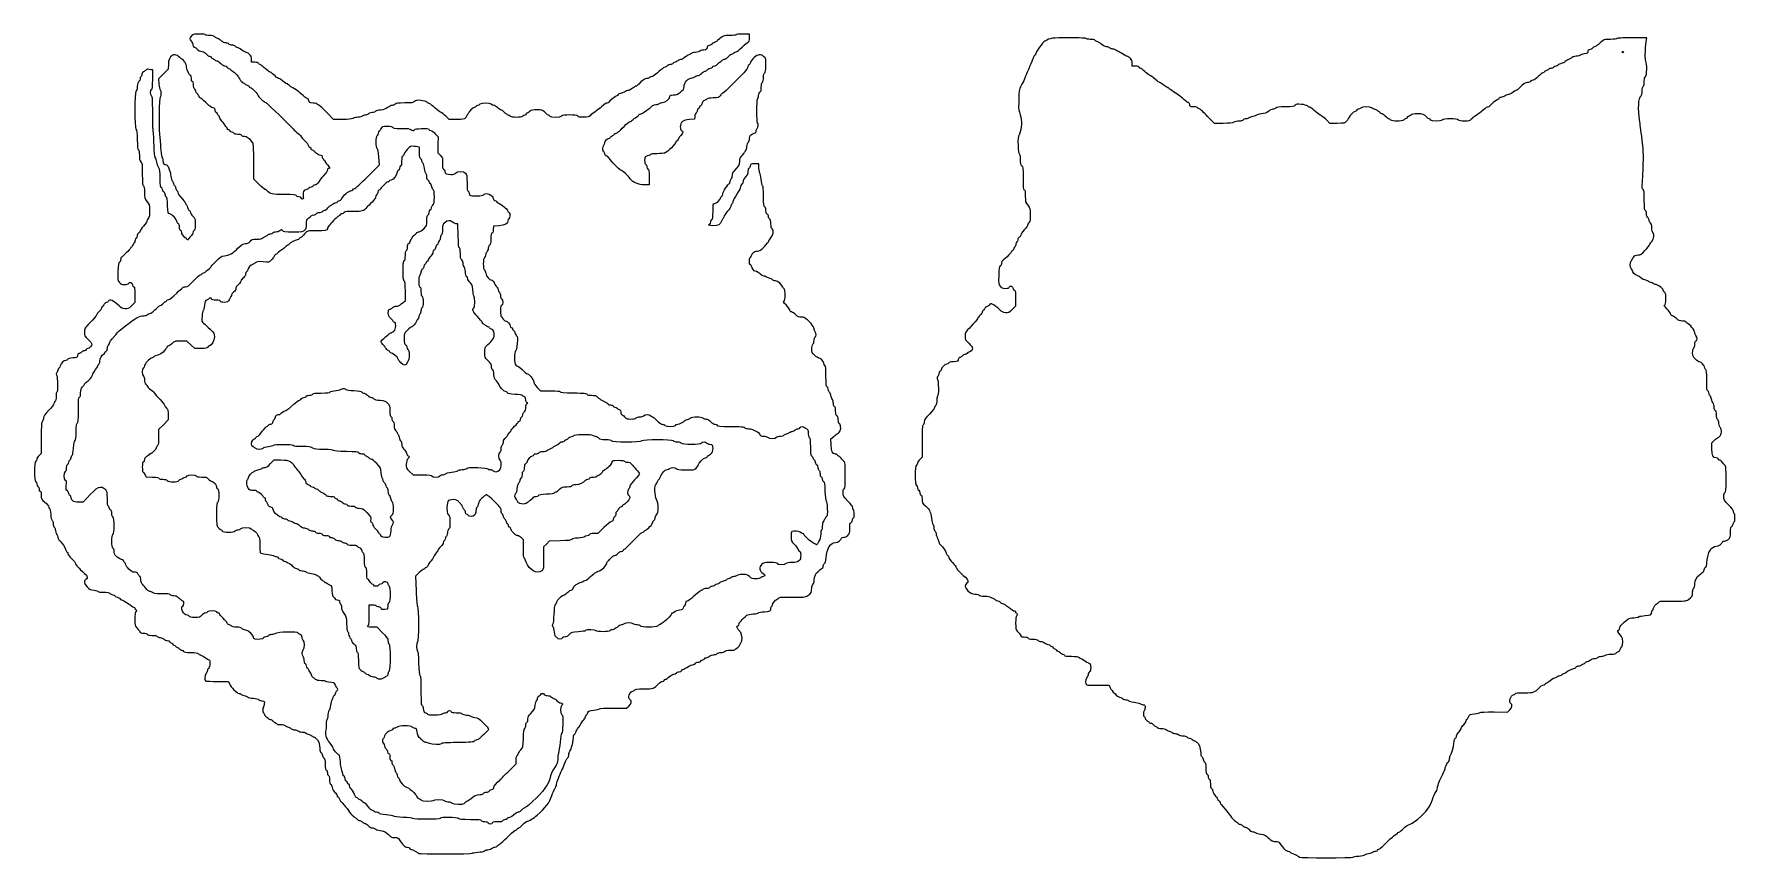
# Model space of a CAD drawing. Header units: centimetres. Extents: x -14.7 to 45.9, y -14.7 to 14.7.
import ezdxf

# ---------------------------------------------------------------- set-up
doc = ezdxf.new("R2010")
doc.units = ezdxf.units.CM
doc.header["$MEASUREMENT"] = 0
doc.layers.add('Layer 1', color=7, linetype='Continuous')

msp = doc.modelspace()

# ---------------------------------------------------------------- linework, layer by layer
at = {"layer": 'Layer 1'}
for points, knots in [([(-0.99463, -14.49452), (-1.00776, -14.46497), (-1.2197, -14.35561), (-1.26383, -14.35561), (-1.26383, -14.35561), (-1.28486, -14.35561), (-1.30891, -14.33775), (-1.31729, -14.31592), (-1.31729, -14.31592), (-1.32567, -14.29409), (-1.36323, -14.27623), (-1.40076, -14.27623), (-1.40076, -14.27623), (-1.47611, -14.27623), (-1.56711, -14.18959), (-1.68557, -14.00504), (-1.68557, -14.00504), (-1.7238, -13.94548), (-1.75157, -13.93228), (-1.83862, -13.93228), (-1.83862, -13.93228), (-1.8971, -13.93228), (-1.95934, -13.92068), (-1.97691, -13.90651), (-1.97691, -13.90651), (-1.99449, -13.89234), (-2.05608, -13.8393), (-2.11379, -13.78864), (-2.11379, -13.78864), (-2.1956, -13.71682), (-2.25076, -13.69253), (-2.36418, -13.67836), (-2.36418, -13.67836), (-2.44418, -13.66836), (-2.5258, -13.64401), (-2.54557, -13.62425), (-2.54557, -13.62425), (-2.56533, -13.60449), (-2.61339, -13.58781), (-2.65237, -13.5872), (-2.65237, -13.5872), (-2.69773, -13.58648), (-2.74661, -13.5579), (-2.78815, -13.50782), (-2.78815, -13.50782), (-2.82385, -13.46478), (-2.87775, -13.42957), (-2.90794, -13.42957), (-2.90794, -13.42957), (-2.93814, -13.42957), (-2.98323, -13.40575), (-3.00815, -13.37665), (-3.00815, -13.37665), (-3.03307, -13.34755), (-3.07738, -13.32373), (-3.10663, -13.32373), (-3.10663, -13.32373), (-3.13588, -13.32373), (-3.16013, -13.3148), (-3.16052, -13.30389), (-3.16052, -13.30389), (-3.16091, -13.29298), (-3.20606, -13.25643), (-3.26085, -13.22267), (-3.26085, -13.22267), (-3.31564, -13.18892), (-3.40164, -13.10011), (-3.45196, -13.02532), (-3.45196, -13.02532), (-3.50228, -12.95052), (-3.58512, -12.84433), (-3.63606, -12.78933), (-3.63606, -12.78933), (-3.77942, -12.63451), (-3.79381, -12.61542), (-3.821, -12.54391), (-3.821, -12.54391), (-3.83498, -12.50715), (-3.85861, -12.47707), (-3.87353, -12.47707), (-3.87353, -12.47707), (-3.88844, -12.47707), (-3.90064, -12.46012), (-3.90064, -12.43941), (-3.90064, -12.43941), (-3.90064, -12.41871), (-3.93548, -12.36692), (-3.97807, -12.32433), (-3.97807, -12.32433), (-4.02146, -12.28095), (-4.06364, -12.20351), (-4.07401, -12.14821), (-4.07401, -12.14821), (-4.0842, -12.09392), (-4.10889, -12.04323), (-4.12888, -12.03556), (-4.12888, -12.03556), (-4.15352, -12.02611), (-4.16522, -11.9754), (-4.16522, -11.87809), (-4.16522, -11.87809), (-4.16522, -11.77493), (-4.17638, -11.73029), (-4.20491, -11.71935), (-4.20491, -11.71935), (-4.22767, -11.71061), (-4.2446, -11.67111), (-4.2446, -11.62674), (-4.2446, -11.62674), (-4.2446, -11.58237), (-4.26153, -11.54287), (-4.28428, -11.53414), (-4.28428, -11.53414), (-4.31463, -11.52249), (-4.32397, -11.47267), (-4.32397, -11.32247), (-4.32397, -11.32247), (-4.32397, -11.17388), (-4.33346, -11.12239), (-4.36294, -11.11108), (-4.36294, -11.11108), (-4.38437, -11.10285), (-4.40936, -11.05643), (-4.41846, -11.00791), (-4.41846, -11.00791), (-4.42756, -10.95939), (-4.4517, -10.91329), (-4.47209, -10.90546), (-4.47209, -10.90546), (-4.49673, -10.89601), (-4.50918, -10.84886), (-4.50918, -10.765), (-4.50918, -10.765), (-4.50918, -10.62355), (-4.58424, -10.41357), (-4.63486, -10.41342), (-4.63486, -10.41342), (-4.65305, -10.41336), (-4.66793, -10.40141), (-4.66793, -10.38686), (-4.66793, -10.38686), (-4.66793, -10.37231), (-4.68418, -10.3604), (-4.70405, -10.3604), (-4.70405, -10.3604), (-4.72392, -10.3604), (-4.77044, -10.33659), (-4.80744, -10.30749), (-4.80744, -10.30749), (-4.84444, -10.27838), (-4.89452, -10.25457), (-4.91873, -10.25457), (-4.91873, -10.25457), (-4.94294, -10.25457), (-4.98061, -10.23671), (-5.00244, -10.21488), (-5.00244, -10.21488), (-5.02427, -10.19305), (-5.08663, -10.17519), (-5.14101, -10.17519), (-5.14101, -10.17519), (-5.1954, -10.17519), (-5.26301, -10.15771), (-5.29126, -10.13635), (-5.29126, -10.13635), (-5.31951, -10.11498), (-5.37451, -10.09712), (-5.41349, -10.09666), (-5.41349, -10.09666), (-5.45247, -10.0962), (-5.50021, -10.07997), (-5.51958, -10.06059), (-5.51958, -10.06059), (-5.53896, -10.04122), (-5.58887, -10.01682), (-5.6305, -10.00637), (-5.6305, -10.00637), (-5.67214, -9.99592), (-5.72347, -9.9701), (-5.74458, -9.94899), (-5.74458, -9.94899), (-5.76773, -9.92584), (-5.8347, -9.91061), (-5.91336, -9.91061), (-5.91336, -9.91061), (-5.98508, -9.91061), (-6.04376, -9.89951), (-6.04376, -9.88594), (-6.04376, -9.88594), (-6.04376, -9.87236), (-6.07055, -9.8528), (-6.1033, -9.84245), (-6.1033, -9.84245), (-6.13604, -9.83211), (-6.17838, -9.80154), (-6.1974, -9.77452), (-6.1974, -9.77452), (-6.21642, -9.74751), (-6.25511, -9.7254), (-6.28339, -9.7254), (-6.28339, -9.7254), (-6.31167, -9.7254), (-6.33481, -9.71541), (-6.33481, -9.70319), (-6.33481, -9.70319), (-6.33481, -9.69097), (-6.36424, -9.66757), (-6.40022, -9.65117), (-6.40022, -9.65117), (-6.4362, -9.63478), (-6.47321, -9.5912), (-6.48246, -9.55432), (-6.48246, -9.55432), (-6.49172, -9.51745), (-6.50991, -9.48728), (-6.52288, -9.48728), (-6.52288, -9.48728), (-6.55399, -9.48728), (-6.55339, -9.31981), (-6.52217, -9.28752), (-6.52217, -9.28752), (-6.5088, -9.27369), (-6.49392, -9.22071), (-6.4891, -9.16978), (-6.4891, -9.16978), (-6.48099, -9.08414), (-6.4863, -9.07651), (-6.5597, -9.06835), (-6.5597, -9.06835), (-6.60336, -9.06349), (-6.65694, -9.04419), (-6.67876, -9.02547), (-6.67876, -9.02547), (-6.70059, -9.00674), (-6.79555, -8.98481), (-6.88977, -8.97673), (-6.88977, -8.97673), (-6.984, -8.96866), (-7.06524, -8.94963), (-7.07029, -8.93446), (-7.07029, -8.93446), (-7.07535, -8.91928), (-7.12297, -8.89871), (-7.17612, -8.88874), (-7.17612, -8.88874), (-7.22927, -8.87877), (-7.28878, -8.85458), (-7.30838, -8.83499), (-7.30838, -8.83499), (-7.32797, -8.81539), (-7.36741, -8.79936), (-7.39602, -8.79936), (-7.39602, -8.79936), (-7.46116, -8.79936), (-7.68029, -8.57691), (-7.72832, -8.46202), (-7.72832, -8.46202), (-7.72832, -8.46202), (-7.76427, -8.37603), (-7.76427, -8.37603), (-7.76427, -8.37603), (-7.76427, -8.37603), (-8.14539, -8.37603), (-8.14539, -8.37603), (-8.14539, -8.37603), (-8.35501, -8.37603), (-8.54535, -8.3688), (-8.56837, -8.35997), (-8.56837, -8.35997), (-8.62968, -8.33644), (-8.62143, -8.17738), (-8.55419, -8.08643), (-8.55419, -8.08643), (-8.52337, -8.04475), (-8.50523, -7.99919), (-8.51388, -7.9852), (-8.51388, -7.9852), (-8.52252, -7.97121), (-8.50607, -7.93847), (-8.47731, -7.91244), (-8.47731, -7.91244), (-8.43893, -7.87771), (-8.42501, -7.83101), (-8.42501, -7.73693), (-8.42501, -7.73693), (-8.42501, -7.66642), (-8.43588, -7.60874), (-8.44916, -7.60874), (-8.44916, -7.60874), (-8.46244, -7.60874), (-8.53659, -7.56706), (-8.61392, -7.51613), (-8.61392, -7.51613), (-8.69126, -7.4652), (-8.76459, -7.42353), (-8.77687, -7.42353), (-8.77687, -7.42353), (-8.78916, -7.42353), (-8.81707, -7.40567), (-8.8389, -7.38384), (-8.8389, -7.38384), (-8.86818, -7.35456), (-8.9398, -7.34415), (-9.11199, -7.34415), (-9.11199, -7.34415), (-9.29505, -7.34415), (-9.34868, -7.33559), (-9.36062, -7.30447), (-9.36062, -7.30447), (-9.369, -7.28264), (-9.39739, -7.26478), (-9.42372, -7.26478), (-9.42372, -7.26478), (-9.45005, -7.26478), (-9.49198, -7.24097), (-9.5169, -7.21186), (-9.5169, -7.21186), (-9.54182, -7.18276), (-9.57891, -7.15894), (-9.59932, -7.15894), (-9.59932, -7.15894), (-9.61973, -7.15894), (-9.64329, -7.14108), (-9.65167, -7.11926), (-9.65167, -7.11926), (-9.66004, -7.09743), (-9.68385, -7.07957), (-9.70458, -7.07957), (-9.70458, -7.07957), (-9.72531, -7.07957), (-9.74912, -7.06171), (-9.7575, -7.03988), (-9.7575, -7.03988), (-9.76588, -7.01805), (-9.78969, -7.00019), (-9.81042, -7.00019), (-9.81042, -7.00019), (-9.83114, -7.00019), (-9.85496, -6.98233), (-9.86333, -6.96051), (-9.86333, -6.96051), (-9.87171, -6.93868), (-9.9087, -6.92082), (-9.94554, -6.92082), (-9.94554, -6.92082), (-9.98237, -6.92082), (-10.03633, -6.89701), (-10.06543, -6.8679), (-10.06543, -6.8679), (-10.09453, -6.8388), (-10.15261, -6.81499), (-10.19448, -6.81499), (-10.19448, -6.81499), (-10.23636, -6.81499), (-10.28544, -6.79713), (-10.30356, -6.7753), (-10.30356, -6.7753), (-10.32587, -6.74841), (-10.38574, -6.73561), (-10.48917, -6.73561), (-10.48917, -6.73561), (-10.60048, -6.73561), (-10.64598, -6.72486), (-10.65708, -6.69592), (-10.65708, -6.69592), (-10.66752, -6.66873), (-10.71004, -6.65624), (-10.7922, -6.65624), (-10.7922, -6.65624), (-10.85815, -6.65624), (-10.9121, -6.64383), (-10.9121, -6.62866), (-10.9121, -6.62866), (-10.9121, -6.59951), (-10.94066, -6.55983), (-11.03777, -6.45408), (-11.03777, -6.45408), (-11.09025, -6.39693), (-11.09731, -6.36117), (-11.09731, -6.15233), (-11.09731, -6.15233), (-11.09731, -6.01202), (-11.08652, -5.9154), (-11.07085, -5.9154), (-11.07085, -5.9154), (-11.0563, -5.9154), (-11.04439, -5.89159), (-11.04439, -5.86249), (-11.04439, -5.86249), (-11.04439, -5.83338), (-11.0563, -5.80957), (-11.07085, -5.80957), (-11.07085, -5.80957), (-11.0854, -5.80957), (-11.09731, -5.79171), (-11.09731, -5.76988), (-11.09731, -5.76988), (-11.09731, -5.74805), (-11.11431, -5.73019), (-11.1351, -5.73019), (-11.1351, -5.73019), (-11.15589, -5.73019), (-11.18896, -5.71531), (-11.20858, -5.69712), (-11.20858, -5.69712), (-11.26237, -5.64726), (-11.41045, -5.54499), (-11.42885, -5.54499), (-11.42885, -5.54499), (-11.43776, -5.54499), (-11.4629, -5.52713), (-11.48473, -5.5053), (-11.48473, -5.5053), (-11.50656, -5.48347), (-11.54611, -5.46561), (-11.57261, -5.46561), (-11.57261, -5.46561), (-11.59912, -5.46561), (-11.62723, -5.44887), (-11.63508, -5.42842), (-11.63508, -5.42842), (-11.64293, -5.40796), (-11.68588, -5.3832), (-11.73052, -5.3734), (-11.73052, -5.3734), (-11.77516, -5.36359), (-11.81168, -5.34484), (-11.81168, -5.33172), (-11.81168, -5.33172), (-11.81168, -5.3186), (-11.8443, -5.29968), (-11.88418, -5.28967), (-11.88418, -5.28967), (-11.92405, -5.27967), (-11.97253, -5.25563), (-11.9919, -5.23625), (-11.9919, -5.23625), (-12.01437, -5.21379), (-12.09273, -5.20103), (-12.20824, -5.20103), (-12.20824, -5.20103), (-12.31906, -5.20103), (-12.39321, -5.18946), (-12.39929, -5.17121), (-12.39929, -5.17121), (-12.40476, -5.15482), (-12.47291, -5.13528), (-12.55074, -5.1278), (-12.55074, -5.1278), (-12.67075, -5.11627), (-12.70777, -5.09869), (-12.79436, -5.0121), (-12.79436, -5.0121), (-12.909, -4.89746), (-12.92805, -4.79645), (-12.84356, -4.75124), (-12.84356, -4.75124), (-12.76341, -4.70834), (-12.77986, -4.62385), (-12.88648, -4.5307), (-12.88648, -4.5307), (-13.09922, -4.34483), (-13.21397, -4.22174), (-13.21397, -4.17941), (-13.21397, -4.17941), (-13.21397, -4.15486), (-13.2735, -4.0777), (-13.34626, -4.00793), (-13.34626, -4.00793), (-13.42227, -3.93506), (-13.47856, -3.85759), (-13.47856, -3.82586), (-13.47856, -3.82586), (-13.47856, -3.79547), (-13.49534, -3.76418), (-13.51586, -3.7563), (-13.51586, -3.7563), (-13.53637, -3.74843), (-13.56097, -3.71084), (-13.57053, -3.67276), (-13.57053, -3.67276), (-13.59132, -3.58994), (-13.67556, -3.46272), (-13.76072, -3.38555), (-13.76072, -3.38555), (-13.79471, -3.35476), (-13.82292, -3.31308), (-13.82341, -3.29295), (-13.82341, -3.29295), (-13.82391, -3.27281), (-13.84731, -3.20872), (-13.87543, -3.15051), (-13.87543, -3.15051), (-13.90355, -3.0923), (-13.92696, -3.01873), (-13.92745, -2.98703), (-13.92745, -2.98703), (-13.92794, -2.95533), (-13.94621, -2.91153), (-13.96803, -2.8897), (-13.96803, -2.8897), (-13.98986, -2.86788), (-14.00772, -2.80808), (-14.00772, -2.75684), (-14.00772, -2.75684), (-14.00772, -2.70559), (-14.02382, -2.65414), (-14.0435, -2.6425), (-14.0435, -2.6425), (-14.06585, -2.62929), (-14.08534, -2.54695), (-14.09541, -2.42324), (-14.09541, -2.42324), (-14.10427, -2.31429), (-14.12389, -2.22102), (-14.139, -2.21598), (-14.139, -2.21598), (-14.15411, -2.21095), (-14.16647, -2.18547), (-14.16647, -2.15936), (-14.16647, -2.15936), (-14.16647, -2.13326), (-14.226, -2.06135), (-14.29876, -1.99957), (-14.29876, -1.99957), (-14.42719, -1.89052), (-14.43106, -1.88308), (-14.43106, -1.74497), (-14.43106, -1.74497), (-14.43106, -1.63614), (-14.44039, -1.60269), (-14.47074, -1.60269), (-14.47074, -1.60269), (-14.49688, -1.60269), (-14.51043, -1.57655), (-14.51043, -1.52615), (-14.51043, -1.52615), (-14.51043, -1.48252), (-14.5275, -1.44306), (-14.55012, -1.43438), (-14.55012, -1.43438), (-14.57195, -1.426), (-14.58981, -1.38863), (-14.58981, -1.35134), (-14.58981, -1.35134), (-14.58981, -1.31405), (-14.60767, -1.27668), (-14.62949, -1.2683), (-14.62949, -1.2683), (-14.68826, -1.24575), (-14.68826, -0.55734), (-14.62949, -0.53479), (-14.62949, -0.53479), (-14.60767, -0.52642), (-14.58981, -0.49548), (-14.58981, -0.46605), (-14.58981, -0.46605), (-14.58981, -0.43661), (-14.55409, -0.37839), (-14.51043, -0.33667), (-14.51043, -0.33667), (-14.51043, -0.33667), (-14.43106, -0.26082), (-14.43106, -0.26082), (-14.43106, -0.26082), (-14.43106, -0.26082), (-14.43106, 0.29532), (-14.43106, 0.29532), (-14.43106, 0.29532), (-14.43106, 0.75738), (-14.42434, 0.85702), (-14.39137, 0.88439), (-14.39137, 0.88439), (-14.36954, 0.9025), (-14.35168, 0.95579), (-14.35168, 1.0028), (-14.35168, 1.0028), (-14.35168, 1.07297), (-14.3185, 1.1222), (-14.16647, 1.27757), (-14.16647, 1.27757), (-14.06461, 1.38169), (-13.98126, 1.48549), (-13.98126, 1.50825), (-13.98126, 1.50825), (-13.98126, 1.53101), (-13.9634, 1.56749), (-13.94158, 1.58931), (-13.94158, 1.58931), (-13.91605, 1.61484), (-13.90189, 1.68024), (-13.90189, 1.77263), (-13.90189, 1.77263), (-13.90189, 1.85163), (-13.88998, 1.91626), (-13.87543, 1.91626), (-13.87543, 1.91626), (-13.83556, 1.91626), (-13.84146, 2.46049), (-13.88205, 2.52597), (-13.88205, 2.52597), (-13.90622, 2.56498), (-13.90711, 2.58446), (-13.88537, 2.59837), (-13.88537, 2.59837), (-13.86901, 2.60884), (-13.84723, 2.65611), (-13.83697, 2.7034), (-13.83697, 2.7034), (-13.8267, 2.75069), (-13.80758, 2.78939), (-13.79446, 2.78939), (-13.79446, 2.78939), (-13.78134, 2.78939), (-13.76288, 2.82016), (-13.75345, 2.85776), (-13.75345, 2.85776), (-13.73148, 2.94528), (-13.62323, 3.05397), (-13.55804, 3.05397), (-13.55804, 3.05397), (-13.53032, 3.05397), (-13.49803, 3.07115), (-13.48628, 3.09215), (-13.48628, 3.09215), (-13.47229, 3.11714), (-13.41016, 3.13313), (-13.30637, 3.13845), (-13.30637, 3.13845), (-13.15541, 3.14619), (-13.14743, 3.15006), (-13.13945, 3.21934), (-13.13945, 3.21934), (-13.13466, 3.26098), (-13.11486, 3.2921), (-13.09315, 3.2921), (-13.09315, 3.2921), (-13.07229, 3.2921), (-13.03141, 3.31591), (-13.00231, 3.34501), (-13.00231, 3.34501), (-12.9732, 3.37412), (-12.9252, 3.39793), (-12.89564, 3.39793), (-12.89564, 3.39793), (-12.86608, 3.39793), (-12.83504, 3.41579), (-12.82667, 3.43762), (-12.82667, 3.43762), (-12.81829, 3.45945), (-12.79154, 3.47731), (-12.76723, 3.47731), (-12.76723, 3.47731), (-12.71318, 3.47731), (-12.63189, 3.56767), (-12.63189, 3.62775), (-12.63189, 3.62775), (-12.63189, 3.65195), (-12.69142, 3.72823), (-12.76418, 3.79726), (-12.76418, 3.79726), (-12.8885, 3.91521), (-12.89647, 3.93073), (-12.89647, 4.05484), (-12.89647, 4.05484), (-12.89647, 4.18427), (-12.89228, 4.19117), (-12.68708, 4.39943), (-12.68708, 4.39943), (-12.57191, 4.51631), (-12.46928, 4.63842), (-12.45901, 4.67077), (-12.45901, 4.67077), (-12.44874, 4.70313), (-12.40604, 4.75846), (-12.36413, 4.79372), (-12.36413, 4.79372), (-12.32222, 4.82899), (-12.28793, 4.8806), (-12.28793, 4.90841), (-12.28793, 4.90841), (-12.28793, 4.93622), (-12.27804, 4.95897), (-12.26594, 4.95897), (-12.26594, 4.95897), (-12.25385, 4.95897), (-12.22785, 4.98906), (-12.20817, 5.02583), (-12.20817, 5.02583), (-12.18849, 5.0626), (-12.14567, 5.0994), (-12.11301, 5.10759), (-12.11301, 5.10759), (-12.08035, 5.11579), (-12.04719, 5.13928), (-12.03932, 5.1598), (-12.03932, 5.1598), (-12.00491, 5.24948), (-11.85919, 5.18348), (-11.66142, 4.98863), (-11.66142, 4.98863), (-11.59572, 4.9239), (-11.54003, 4.89578), (-11.45962, 4.88671), (-11.45962, 4.88671), (-11.35744, 4.8752), (-11.33855, 4.88354), (-11.22294, 4.99119), (-11.22294, 4.99119), (-11.22294, 4.99119), (-11.09731, 5.10819), (-11.09731, 5.10819), (-11.09731, 5.10819), (-11.09731, 5.10819), (-11.09731, 5.39077), (-11.09731, 5.39077), (-11.09731, 5.39077), (-11.09731, 5.61849), (-11.10467, 5.67335), (-11.13524, 5.67335), (-11.13524, 5.67335), (-11.15695, 5.67335), (-11.17675, 5.70446), (-11.18154, 5.74611), (-11.18154, 5.74611), (-11.19119, 5.83), (-11.29773, 5.86572), (-11.32515, 5.79427), (-11.32515, 5.79427), (-11.33645, 5.76482), (-11.37663, 5.75272), (-11.4631, 5.75272), (-11.4631, 5.75272), (-11.56336, 5.75272), (-11.59623, 5.76567), (-11.64754, 5.82539), (-11.64754, 5.82539), (-11.7068, 5.89436), (-11.70954, 5.91398), (-11.7013, 6.21094), (-11.7013, 6.21094), (-11.69395, 6.47577), (-11.68551, 6.5278), (-11.64632, 6.54969), (-11.64632, 6.54969), (-11.61853, 6.56522), (-11.60001, 6.60677), (-11.60001, 6.65362), (-11.60001, 6.65362), (-11.60001, 6.69655), (-11.58943, 6.73168), (-11.5765, 6.73168), (-11.5765, 6.73168), (-11.54425, 6.73168), (-11.25606, 7.01313), (-11.25606, 7.04463), (-11.25606, 7.04463), (-11.25606, 7.05857), (-11.2382, 7.07683), (-11.21637, 7.08521), (-11.21637, 7.08521), (-11.19454, 7.09358), (-11.17668, 7.11782), (-11.17668, 7.13906), (-11.17668, 7.13906), (-11.17668, 7.16031), (-11.15733, 7.19704), (-11.13369, 7.22069), (-11.13369, 7.22069), (-11.11004, 7.24433), (-11.09069, 7.29211), (-11.09069, 7.32685), (-11.09069, 7.32685), (-11.09069, 7.36159), (-11.07432, 7.3963), (-11.05431, 7.40398), (-11.05431, 7.40398), (-11.0343, 7.41165), (-11.01793, 7.44766), (-11.01793, 7.48398), (-11.01793, 7.48398), (-11.01793, 7.52295), (-10.99623, 7.56164), (-10.96501, 7.57835), (-10.96501, 7.57835), (-10.93591, 7.59392), (-10.9121, 7.62841), (-10.9121, 7.65498), (-10.9121, 7.65498), (-10.9121, 7.68155), (-10.85852, 7.76083), (-10.79303, 7.83115), (-10.79303, 7.83115), (-10.72755, 7.90146), (-10.67397, 7.97565), (-10.67397, 7.99601), (-10.67397, 7.99601), (-10.67397, 8.01637), (-10.65079, 8.0625), (-10.62245, 8.09853), (-10.62245, 8.09853), (-10.57955, 8.15306), (-10.57179, 8.20096), (-10.57614, 8.38447), (-10.57614, 8.38447), (-10.58101, 8.58992), (-10.58722, 8.61219), (-10.66736, 8.71185), (-10.66736, 8.71185), (-10.74847, 8.81272), (-10.75335, 8.83092), (-10.75335, 9.03283), (-10.75335, 9.03283), (-10.75335, 9.19869), (-10.76228, 9.25031), (-10.79303, 9.26211), (-10.79303, 9.26211), (-10.8259, 9.27472), (-10.83272, 9.34635), (-10.83272, 9.67874), (-10.83272, 9.67874), (-10.83272, 10.04739), (-10.83704, 10.08382), (-10.88564, 10.12544), (-10.88564, 10.12544), (-10.9291, 10.16265), (-10.93856, 10.20349), (-10.93856, 10.35401), (-10.93856, 10.35401), (-10.93856, 10.47697), (-10.94942, 10.54089), (-10.97159, 10.54828), (-10.97159, 10.54828), (-10.99505, 10.5561), (-11.00727, 10.65822), (-11.0138, 10.90106), (-11.0138, 10.90106), (-11.0204, 11.14633), (-11.03348, 11.25462), (-11.06015, 11.2846), (-11.06015, 11.2846), (-11.11372, 11.34482), (-11.115, 12.59234), (-11.06152, 12.62396), (-11.06152, 12.62396), (-11.04123, 12.63595), (-11.01892, 12.71307), (-11.01002, 12.80202), (-11.01002, 12.80202), (-10.99985, 12.90362), (-10.97982, 12.96703), (-10.9532, 12.98193), (-10.9532, 12.98193), (-10.9306, 12.99458), (-10.9121, 13.03341), (-10.9121, 13.0682), (-10.9121, 13.0682), (-10.9121, 13.103), (-10.90111, 13.13827), (-10.88767, 13.14657), (-10.88767, 13.14657), (-10.87424, 13.15487), (-10.85544, 13.19724), (-10.84588, 13.24073), (-10.84588, 13.24073), (-10.83633, 13.28422), (-10.81756, 13.31981), (-10.80416, 13.31981), (-10.80416, 13.31981), (-10.79077, 13.31981), (-10.75507, 13.34454), (-10.72484, 13.37477), (-10.72484, 13.37477), (-10.69461, 13.405), (-10.65197, 13.42286), (-10.63008, 13.41446), (-10.63008, 13.41446), (-10.60818, 13.40605), (-10.56148, 13.39918), (-10.52629, 13.39918), (-10.52629, 13.39918), (-10.52629, 13.39918), (-10.46231, 13.39918), (-10.46231, 13.39918), (-10.46231, 13.39918), (-10.46231, 13.39918), (-10.46231, 13.05439), (-10.46231, 13.05439), (-10.46231, 13.05439), (-10.46231, 12.77232), (-10.46952, 12.70683), (-10.50199, 12.69437), (-10.50199, 12.69437), (-10.55415, 12.67436), (-10.55415, 12.51584), (-10.50199, 12.46369), (-10.50199, 12.46369), (-10.46919, 12.43088), (-10.46231, 12.3258), (-10.46231, 11.85767), (-10.46231, 11.85767), (-10.46231, 11.54618), (-10.45637, 11.2854), (-10.44911, 11.27814), (-10.44911, 11.27814), (-10.44185, 11.27088), (-10.42893, 11.05797), (-10.42038, 10.80501), (-10.42038, 10.80501), (-10.41053, 10.51331), (-10.39246, 10.32055), (-10.37097, 10.27801), (-10.37097, 10.27801), (-10.35233, 10.24113), (-10.32867, 10.16333), (-10.31838, 10.10512), (-10.31838, 10.10512), (-10.30809, 10.04691), (-10.27674, 9.95991), (-10.2487, 9.91178), (-10.2487, 9.91178), (-10.20641, 9.8392), (-10.19772, 9.77251), (-10.19772, 9.52069), (-10.19772, 9.52069), (-10.19772, 9.27524), (-10.19012, 9.21419), (-10.15803, 9.20187), (-10.15803, 9.20187), (-10.13621, 9.1935), (-10.11835, 9.16595), (-10.11835, 9.14066), (-10.11835, 9.14066), (-10.11835, 9.11537), (-10.09453, 9.07312), (-10.06543, 9.04678), (-10.06543, 9.04678), (-10.03633, 9.02045), (-10.01251, 8.97197), (-10.01251, 8.93906), (-10.01251, 8.93906), (-10.01251, 8.90614), (-9.99763, 8.87428), (-9.97944, 8.86825), (-9.97944, 8.86825), (-9.95682, 8.86076), (-9.94219, 8.76634), (-9.93314, 8.56949), (-9.93314, 8.56949), (-9.9206, 8.29661), (-9.91678, 8.28095), (-9.85945, 8.26736), (-9.85945, 8.26736), (-9.77364, 8.24703), (-9.61482, 8.08355), (-9.59769, 7.99795), (-9.59769, 7.99795), (-9.58975, 7.95821), (-9.56672, 7.91935), (-9.54652, 7.9116), (-9.54652, 7.9116), (-9.52384, 7.90289), (-9.50981, 7.85783), (-9.50981, 7.79368), (-9.50981, 7.79368), (-9.50981, 7.72579), (-9.49607, 7.68457), (-9.47012, 7.67461), (-9.47012, 7.67461), (-9.44829, 7.66624), (-9.43043, 7.6338), (-9.43043, 7.60252), (-9.43043, 7.60252), (-9.43043, 7.57125), (-9.38421, 7.49944), (-9.32771, 7.44294), (-9.32771, 7.44294), (-9.22116, 7.33639), (-9.19231, 7.3205), (-9.19231, 7.36839), (-9.19231, 7.36839), (-9.19231, 7.38388), (-9.15659, 7.42661), (-9.11293, 7.46334), (-9.11293, 7.46334), (-9.06703, 7.50197), (-9.03356, 7.55584), (-9.03356, 7.5911), (-9.03356, 7.5911), (-9.03356, 7.62463), (-9.0157, 7.65891), (-8.99387, 7.66729), (-8.99387, 7.66729), (-8.96313, 7.67909), (-8.95418, 7.73064), (-8.95418, 7.89591), (-8.95418, 7.89591), (-8.95418, 8.09813), (-8.95834, 8.11336), (-9.03356, 8.18689), (-9.03356, 8.18689), (-9.07721, 8.22956), (-9.11293, 8.28286), (-9.11293, 8.30532), (-9.11293, 8.30532), (-9.11293, 8.32778), (-9.13674, 8.36655), (-9.16585, 8.39147), (-9.16585, 8.39147), (-9.19495, 8.41639), (-9.21876, 8.46244), (-9.21876, 8.4938), (-9.21876, 8.4938), (-9.21876, 8.52516), (-9.23662, 8.56565), (-9.25845, 8.58376), (-9.25845, 8.58376), (-9.28028, 8.60188), (-9.29842, 8.63013), (-9.29875, 8.64653), (-9.29875, 8.64653), (-9.29909, 8.66294), (-9.33779, 8.72021), (-9.38474, 8.77379), (-9.38474, 8.77379), (-9.5258, 8.93476), (-9.56272, 8.98918), (-9.56272, 9.03611), (-9.56272, 9.03611), (-9.56272, 9.06069), (-9.58058, 9.08766), (-9.60241, 9.09604), (-9.60241, 9.09604), (-9.62424, 9.10442), (-9.6421, 9.13995), (-9.6421, 9.17501), (-9.6421, 9.17501), (-9.6421, 9.21006), (-9.65996, 9.25357), (-9.68178, 9.27168), (-9.68178, 9.27168), (-9.70361, 9.2898), (-9.72147, 9.32306), (-9.72147, 9.3456), (-9.72147, 9.3456), (-9.72147, 9.36814), (-9.73927, 9.40624), (-9.76102, 9.43028), (-9.76102, 9.43028), (-9.78278, 9.45432), (-9.80754, 9.53265), (-9.81604, 9.60434), (-9.81604, 9.60434), (-9.82455, 9.67604), (-9.8416, 9.75851), (-9.85393, 9.78762), (-9.85393, 9.78762), (-9.86626, 9.81672), (-9.88714, 9.87625), (-9.90032, 9.91991), (-9.90032, 9.91991), (-9.91409, 9.96548), (-9.9459, 10.00331), (-9.97502, 10.00875), (-9.97502, 10.00875), (-10.05016, 10.02276), (-10.09174, 10.06485), (-10.09305, 10.1282), (-10.09305, 10.1282), (-10.09369, 10.15916), (-10.11267, 10.23212), (-10.13523, 10.29033), (-10.13523, 10.29033), (-10.15779, 10.34853), (-10.17944, 10.49736), (-10.18335, 10.62106), (-10.18335, 10.62106), (-10.18726, 10.74475), (-10.20349, 10.96501), (-10.21942, 11.11053), (-10.21942, 11.11053), (-10.25044, 11.39385), (-10.23185, 12.39662), (-10.19514, 12.42091), (-10.19514, 12.42091), (-10.15917, 12.4447), (-10.15792, 12.6602), (-10.19362, 12.68227), (-10.19362, 12.68227), (-10.21194, 12.69359), (-10.23335, 12.78391), (-10.2419, 12.88593), (-10.2419, 12.88593), (-10.2419, 12.88593), (-10.25727, 13.06925), (-10.25727, 13.06925), (-10.25727, 13.06925), (-10.25727, 13.06925), (-10.08526, 13.24211), (-10.08526, 13.24211), (-10.08526, 13.24211), (-10.08526, 13.24211), (-9.91326, 13.41497), (-9.91326, 13.41497), (-9.91326, 13.41497), (-9.91326, 13.41497), (-9.90242, 13.5989), (-9.90242, 13.5989), (-9.90242, 13.5989), (-9.89343, 13.75154), (-9.87998, 13.7952), (-9.82334, 13.85559), (-9.82334, 13.85559), (-9.72526, 13.96015), (-9.6161, 13.95356), (-9.49479, 13.83574), (-9.49479, 13.83574), (-9.44234, 13.78481), (-9.38855, 13.74314), (-9.37524, 13.74314), (-9.37524, 13.74314), (-9.36194, 13.74314), (-9.35106, 13.72957), (-9.35106, 13.71298), (-9.35106, 13.71298), (-9.35106, 13.6964), (-9.33327, 13.66961), (-9.31154, 13.65345), (-9.31154, 13.65345), (-9.2898, 13.6373), (-9.264, 13.56484), (-9.25421, 13.49243), (-9.25421, 13.49243), (-9.23632, 13.36021), (-9.15482, 13.18751), (-9.11032, 13.18751), (-9.11032, 13.18751), (-9.0972, 13.18751), (-9.08647, 13.13989), (-9.08647, 13.08168), (-9.08647, 13.08168), (-9.08647, 13.00525), (-9.07545, 12.97585), (-9.04678, 12.97585), (-9.04678, 12.97585), (-9.01755, 12.97585), (-9.0071, 12.94534), (-9.0071, 12.86002), (-9.0071, 12.86002), (-9.0071, 12.78935), (-8.99163, 12.73136), (-8.96741, 12.71126), (-8.96741, 12.71126), (-8.94558, 12.69315), (-8.92772, 12.65656), (-8.92772, 12.62996), (-8.92772, 12.62996), (-8.92772, 12.60337), (-8.91282, 12.57208), (-8.89461, 12.56044), (-8.89461, 12.56044), (-8.87639, 12.54881), (-8.84461, 12.50654), (-8.82399, 12.46652), (-8.82399, 12.46652), (-8.80336, 12.42651), (-8.77803, 12.39376), (-8.76769, 12.39376), (-8.76769, 12.39376), (-8.75735, 12.39376), (-8.7014, 12.34912), (-8.64336, 12.29455), (-8.64336, 12.29455), (-8.42823, 12.09229), (-8.38369, 12.05808), (-8.31257, 12.04041), (-8.31257, 12.04041), (-8.25729, 12.02668), (-8.23981, 12.00636), (-8.23981, 11.95587), (-8.23981, 11.95587), (-8.23981, 11.91931), (-8.22195, 11.88254), (-8.20012, 11.87417), (-8.20012, 11.87417), (-8.17829, 11.86579), (-8.16043, 11.84198), (-8.16043, 11.82125), (-8.16043, 11.82125), (-8.16043, 11.80052), (-8.14257, 11.77671), (-8.12074, 11.76833), (-8.12074, 11.76833), (-8.09892, 11.75996), (-8.08106, 11.73141), (-8.08106, 11.7049), (-8.08106, 11.7049), (-8.08106, 11.67839), (-8.0398, 11.61295), (-7.98937, 11.55948), (-7.98937, 11.55948), (-7.93894, 11.50601), (-7.89051, 11.43968), (-7.88175, 11.41208), (-7.88175, 11.41208), (-7.87299, 11.38447), (-7.85611, 11.36189), (-7.84423, 11.36189), (-7.84423, 11.36189), (-7.83236, 11.36189), (-7.81642, 11.33808), (-7.80881, 11.30897), (-7.80881, 11.30897), (-7.8012, 11.27987), (-7.77727, 11.25606), (-7.75563, 11.25606), (-7.75563, 11.25606), (-7.734, 11.25606), (-7.70945, 11.2382), (-7.70107, 11.21637), (-7.70107, 11.21637), (-7.69269, 11.19454), (-7.66293, 11.17668), (-7.63493, 11.17668), (-7.63493, 11.17668), (-7.60692, 11.17668), (-7.57716, 11.15882), (-7.56878, 11.13699), (-7.56878, 11.13699), (-7.55842, 11.10999), (-7.51614, 11.09731), (-7.43649, 11.09731), (-7.43649, 11.09731), (-7.35684, 11.09731), (-7.31456, 11.08462), (-7.3042, 11.05762), (-7.3042, 11.05762), (-7.29466, 11.03276), (-7.25423, 11.01793), (-7.19601, 11.01793), (-7.19601, 11.01793), (-7.10681, 11.01793), (-7.02388, 10.95669), (-6.89705, 10.79718), (-6.89705, 10.79718), (-6.87269, 10.76655), (-6.86397, 10.59063), (-6.86397, 10.12996), (-6.86397, 10.12996), (-6.86397, 10.12996), (-6.86397, 9.50433), (-6.86397, 9.50433), (-6.86397, 9.50433), (-6.86397, 9.50433), (-6.6815, 9.32186), (-6.6815, 9.32186), (-6.6815, 9.32186), (-6.58114, 9.2215), (-6.48674, 9.13939), (-6.47172, 9.13939), (-6.47172, 9.13939), (-6.45671, 9.13939), (-6.42836, 9.12451), (-6.40874, 9.10632), (-6.40874, 9.10632), (-6.25047, 8.9596), (-6.2282, 8.95418), (-5.78308, 8.95418), (-5.78308, 8.95418), (-5.43276, 8.95418), (-5.35894, 8.94747), (-5.34628, 8.91449), (-5.34628, 8.91449), (-5.3379, 8.89267), (-5.30054, 8.87481), (-5.26324, 8.87481), (-5.26324, 8.87481), (-5.22595, 8.87481), (-5.18858, 8.85695), (-5.18021, 8.83512), (-5.18021, 8.83512), (-5.17183, 8.81329), (-5.1471, 8.79543), (-5.12525, 8.79543), (-5.12525, 8.79543), (-5.09584, 8.79543), (-5.08994, 8.81302), (-5.10253, 8.86316), (-5.10253, 8.86316), (-5.11188, 8.90041), (-5.11197, 8.97117), (-5.10274, 9.02039), (-5.10274, 9.02039), (-5.08946, 9.09118), (-5.07029, 9.11333), (-5.01106, 9.12634), (-5.01106, 9.12634), (-4.96987, 9.13539), (-4.92198, 9.15988), (-4.90464, 9.18078), (-4.90464, 9.18078), (-4.8873, 9.20167), (-4.85039, 9.21876), (-4.82261, 9.21876), (-4.82261, 9.21876), (-4.79483, 9.21876), (-4.76525, 9.23662), (-4.75687, 9.25845), (-4.75687, 9.25845), (-4.7485, 9.28028), (-4.71477, 9.29814), (-4.68193, 9.29814), (-4.68193, 9.29814), (-4.64129, 9.29814), (-4.59782, 9.33406), (-4.54585, 9.41059), (-4.54585, 9.41059), (-4.44392, 9.56069), (-4.43056, 9.57735), (-4.33059, 9.67904), (-4.33059, 9.67904), (-4.28329, 9.72715), (-4.2446, 9.79209), (-4.2446, 9.82336), (-4.2446, 9.82336), (-4.2446, 9.85627), (-4.22788, 9.88022), (-4.20491, 9.88022), (-4.20491, 9.88022), (-4.1443, 9.88022), (-4.15715, 9.92305), (-4.2446, 10.01251), (-4.2446, 10.01251), (-4.28825, 10.05717), (-4.32397, 10.10852), (-4.32397, 10.12661), (-4.32397, 10.12661), (-4.32397, 10.1447), (-4.34778, 10.17989), (-4.37689, 10.20481), (-4.37689, 10.20481), (-4.40599, 10.22973), (-4.42981, 10.27405), (-4.42981, 10.3033), (-4.42981, 10.3033), (-4.42981, 10.33484), (-4.44737, 10.35647), (-4.47298, 10.35647), (-4.47298, 10.35647), (-4.52518, 10.35647), (-4.69929, 10.45904), (-4.72878, 10.50716), (-4.72878, 10.50716), (-4.74041, 10.52614), (-4.7672, 10.54168), (-4.78831, 10.54168), (-4.78831, 10.54168), (-4.80941, 10.54168), (-4.82668, 10.55991), (-4.82668, 10.5822), (-4.82668, 10.5822), (-4.82668, 10.60448), (-4.84409, 10.6294), (-4.86536, 10.63756), (-4.86536, 10.63756), (-4.88664, 10.64572), (-4.91193, 10.67809), (-4.92157, 10.70949), (-4.92157, 10.70949), (-4.93121, 10.74089), (-4.99119, 10.81698), (-5.05487, 10.87858), (-5.05487, 10.87858), (-5.11854, 10.94018), (-5.17064, 11.00013), (-5.17064, 11.0118), (-5.17064, 11.0118), (-5.17064, 11.02346), (-5.22014, 11.07395), (-5.28063, 11.12398), (-5.28063, 11.12398), (-5.34113, 11.17402), (-5.4215, 11.24815), (-5.45923, 11.28871), (-5.45923, 11.28871), (-5.58149, 11.42016), (-6.33657, 12.15454), (-6.39161, 12.19553), (-6.39161, 12.19553), (-6.4113, 12.2102), (-6.45718, 12.2415), (-6.49356, 12.26508), (-6.49356, 12.26508), (-6.5919, 12.32884), (-6.70522, 12.44016), (-6.70522, 12.47301), (-6.70522, 12.47301), (-6.70522, 12.51612), (-6.94499, 12.76418), (-6.98666, 12.76418), (-6.98666, 12.76418), (-7.00649, 12.76418), (-7.02272, 12.77671), (-7.02272, 12.79202), (-7.02272, 12.79202), (-7.02272, 12.80732), (-7.05844, 12.8323), (-7.1021, 12.84752), (-7.1021, 12.84752), (-7.14575, 12.86274), (-7.18147, 12.88464), (-7.18147, 12.89619), (-7.18147, 12.89619), (-7.18147, 12.90774), (-7.21015, 12.92439), (-7.24521, 12.93319), (-7.24521, 12.93319), (-7.28625, 12.94349), (-7.32846, 12.9895), (-7.36376, 13.06241), (-7.36376, 13.06241), (-7.41948, 13.17752), (-7.60292, 13.37272), (-7.65537, 13.37272), (-7.65537, 13.37272), (-7.67121, 13.37272), (-7.68418, 13.3844), (-7.68418, 13.39868), (-7.68418, 13.39868), (-7.68418, 13.41295), (-7.71308, 13.43189), (-7.74841, 13.44075), (-7.74841, 13.44075), (-7.78374, 13.44962), (-7.81908, 13.47366), (-7.82696, 13.49417), (-7.82696, 13.49417), (-7.83483, 13.51469), (-7.86443, 13.53147), (-7.89275, 13.53147), (-7.89275, 13.53147), (-7.92106, 13.53147), (-7.98713, 13.57314), (-8.03958, 13.62408), (-8.03958, 13.62408), (-8.09202, 13.67501), (-8.15853, 13.71668), (-8.18737, 13.71668), (-8.18737, 13.71668), (-8.21621, 13.71668), (-8.23981, 13.72836), (-8.23981, 13.74263), (-8.23981, 13.74263), (-8.23981, 13.75691), (-8.26871, 13.77584), (-8.30404, 13.78471), (-8.30404, 13.78471), (-8.33936, 13.79358), (-8.37471, 13.81762), (-8.38258, 13.83813), (-8.38258, 13.83813), (-8.39045, 13.85865), (-8.4159, 13.87543), (-8.43912, 13.87543), (-8.43912, 13.87543), (-8.46235, 13.87543), (-8.51005, 13.90954), (-8.54513, 13.95124), (-8.54513, 13.95124), (-8.58425, 13.99773), (-8.64468, 14.03285), (-8.70137, 14.04205), (-8.70137, 14.04205), (-8.79057, 14.05652), (-8.81945, 14.0731), (-8.92962, 14.17309), (-8.92962, 14.17309), (-8.95768, 14.19855), (-8.99255, 14.21939), (-9.0071, 14.21939), (-9.0071, 14.21939), (-9.02165, 14.21939), (-9.03356, 14.24733), (-9.03356, 14.28149), (-9.03356, 14.28149), (-9.03356, 14.31564), (-9.05737, 14.37104), (-9.08647, 14.4046), (-9.08647, 14.4046), (-9.15683, 14.48572), (-9.15319, 14.54181), (-9.07304, 14.61149), (-9.07304, 14.61149), (-9.01676, 14.66043), (-8.9746, 14.66918), (-8.79523, 14.66918), (-8.79523, 14.66918), (-8.67189, 14.66918), (-8.58376, 14.65815), (-8.58376, 14.64272), (-8.58376, 14.64272), (-8.58376, 14.62817), (-8.51974, 14.61626), (-8.44148, 14.61626), (-8.44148, 14.61626), (-8.35171, 14.61626), (-8.28784, 14.60257), (-8.26842, 14.57917), (-8.26842, 14.57917), (-8.25149, 14.55877), (-8.20903, 14.5349), (-8.17407, 14.52613), (-8.17407, 14.52613), (-8.1391, 14.51735), (-8.07145, 14.47451), (-8.02373, 14.43093), (-8.02373, 14.43093), (-7.9699, 14.38176), (-7.90837, 14.35168), (-7.8616, 14.35168), (-7.8616, 14.35168), (-7.82015, 14.35168), (-7.76837, 14.33382), (-7.74655, 14.31199), (-7.74655, 14.31199), (-7.72472, 14.29017), (-7.67345, 14.27231), (-7.63261, 14.27231), (-7.63261, 14.27231), (-7.59178, 14.27231), (-7.54355, 14.25445), (-7.52543, 14.23262), (-7.52543, 14.23262), (-7.50732, 14.21079), (-7.4788, 14.19293), (-7.46206, 14.19293), (-7.46206, 14.19293), (-7.44532, 14.19293), (-7.36834, 14.15126), (-7.29101, 14.10033), (-7.29101, 14.10033), (-7.21367, 14.04939), (-7.13412, 14.00772), (-7.11422, 14.00772), (-7.11422, 14.00772), (-7.09432, 14.00772), (-7.04774, 13.97742), (-7.0107, 13.94037), (-7.0107, 13.94037), (-6.96124, 13.89092), (-6.94335, 13.84522), (-6.94335, 13.76839), (-6.94335, 13.76839), (-6.94335, 13.76839), (-6.94335, 13.66376), (-6.94335, 13.66376), (-6.94335, 13.66376), (-6.94335, 13.66376), (-6.82712, 13.66376), (-6.82712, 13.66376), (-6.82712, 13.66376), (-6.74821, 13.66376), (-6.70599, 13.65102), (-6.69565, 13.62408), (-6.69565, 13.62408), (-6.68728, 13.60225), (-6.66318, 13.58439), (-6.64211, 13.58439), (-6.64211, 13.58439), (-6.62104, 13.58439), (-6.59983, 13.57378), (-6.59498, 13.56081), (-6.59498, 13.56081), (-6.58499, 13.53412), (-6.31805, 13.31981), (-6.29478, 13.31981), (-6.29478, 13.31981), (-6.27688, 13.31981), (-6.2515, 13.30035), (-6.1067, 13.17561), (-6.1067, 13.17561), (-6.04673, 13.12395), (-5.98507, 13.08168), (-5.96969, 13.08168), (-5.96969, 13.08168), (-5.9543, 13.08168), (-5.92566, 13.0668), (-5.90603, 13.04861), (-5.90603, 13.04861), (-5.839, 12.98647), (-5.70199, 12.89647), (-5.67442, 12.89647), (-5.67442, 12.89647), (-5.65928, 12.89647), (-5.64663, 12.88754), (-5.64631, 12.87663), (-5.64631, 12.87663), (-5.646, 12.86571), (-5.56743, 12.80916), (-5.47172, 12.75095), (-5.47172, 12.75095), (-5.31039, 12.65283), (-5.21167, 12.57806), (-5.04379, 12.42684), (-5.04379, 12.42684), (-5.00744, 12.39409), (-4.96237, 12.36731), (-4.94364, 12.36731), (-4.94364, 12.36731), (-4.9249, 12.36731), (-4.9058, 12.33456), (-4.9012, 12.29455), (-4.9012, 12.29455), (-4.89339, 12.22668), (-4.88348, 12.22125), (-4.75392, 12.21379), (-4.75392, 12.21379), (-4.67752, 12.20939), (-4.61501, 12.19531), (-4.61501, 12.1825), (-4.61501, 12.1825), (-4.61501, 12.16969), (-4.58906, 12.15097), (-4.55734, 12.1409), (-4.55734, 12.1409), (-4.52562, 12.13083), (-4.39229, 12.01097), (-4.26106, 11.87453), (-4.26106, 11.87453), (-4.26106, 11.87453), (-4.02245, 11.62647), (-4.02245, 11.62647), (-4.02245, 11.62647), (-4.02245, 11.62647), (-3.71322, 11.62647), (-3.71322, 11.62647), (-3.71322, 11.62647), (-3.49037, 11.62647), (-3.38281, 11.63751), (-3.32819, 11.666), (-3.32819, 11.666), (-3.28651, 11.68774), (-3.20327, 11.70559), (-3.1432, 11.70568), (-3.1432, 11.70568), (-3.07858, 11.70578), (-3.02055, 11.72205), (-3.00106, 11.74553), (-3.00106, 11.74553), (-2.98294, 11.76736), (-2.93532, 11.78522), (-2.89522, 11.78522), (-2.89522, 11.78522), (-2.85513, 11.78522), (-2.80879, 11.80154), (-2.79224, 11.82148), (-2.79224, 11.82148), (-2.77569, 11.84142), (-2.71298, 11.86433), (-2.65289, 11.87239), (-2.65289, 11.87239), (-2.5928, 11.88045), (-2.53454, 11.90176), (-2.52343, 11.91974), (-2.52343, 11.91974), (-2.51231, 11.93773), (-2.43366, 11.95807), (-2.34865, 11.96495), (-2.34865, 11.96495), (-2.2305, 11.97451), (-2.17135, 11.99534), (-2.09767, 12.05332), (-2.09767, 12.05332), (-2.04464, 12.09504), (-1.97414, 12.12918), (-1.941, 12.12918), (-1.941, 12.12918), (-1.90786, 12.12918), (-1.86003, 12.14793), (-1.83472, 12.17083), (-1.83472, 12.17083), (-1.79896, 12.20319), (-1.72222, 12.21303), (-1.49091, 12.2149), (-1.49091, 12.2149), (-1.23239, 12.21699), (-1.18631, 12.22414), (-1.14128, 12.26916), (-1.14128, 12.26916), (-1.09617, 12.31427), (-1.06711, 12.31873), (-0.91784, 12.30344), (-0.91784, 12.30344), (-0.82346, 12.29377), (-0.72885, 12.26846), (-0.70759, 12.24721), (-0.70759, 12.24721), (-0.68634, 12.22595), (-0.65738, 12.20856), (-0.64326, 12.20856), (-0.64326, 12.20856), (-0.62913, 12.20856), (-0.60319, 12.19681), (-0.58562, 12.18245), (-0.58562, 12.18245), (-0.56804, 12.16809), (-0.48818, 12.1014), (-0.40814, 12.03426), (-0.40814, 12.03426), (-0.3281, 11.96712), (-0.23325, 11.8985), (-0.19735, 11.88178), (-0.19735, 11.88178), (-0.16146, 11.86505), (-0.0814, 11.80077), (-0.01946, 11.73892), (-0.01946, 11.73892), (-0.01946, 11.73892), (0.09318, 11.62647), (0.09318, 11.62647), (0.09318, 11.62647), (0.09318, 11.62647), (0.35384, 11.62647), (0.35384, 11.62647), (0.35384, 11.62647), (0.59211, 11.62647), (0.61946, 11.63174), (0.67204, 11.68771), (0.67204, 11.68771), (0.70368, 11.72139), (0.72957, 11.76306), (0.72957, 11.78031), (0.72957, 11.78031), (0.72957, 11.79757), (0.74148, 11.81168), (0.75603, 11.81168), (0.75603, 11.81168), (0.77058, 11.81168), (0.78249, 11.82894), (0.78249, 11.85003), (0.78249, 11.85003), (0.78249, 11.8962), (0.94058, 12.04951), (0.98837, 12.04968), (0.98837, 12.04968), (1.00702, 12.04975), (1.02912, 12.06767), (1.0375, 12.08949), (1.0375, 12.08949), (1.04588, 12.11132), (1.07442, 12.12918), (1.10093, 12.12918), (1.10093, 12.12918), (1.12743, 12.12918), (1.16698, 12.14704), (1.18881, 12.16887), (1.18881, 12.16887), (1.2434, 12.22346), (1.53866, 12.22346), (1.59324, 12.16887), (1.59324, 12.16887), (1.61507, 12.14704), (1.65516, 12.12918), (1.68233, 12.12918), (1.68233, 12.12918), (1.70949, 12.12918), (1.77083, 12.09346), (1.81862, 12.04981), (1.81862, 12.04981), (1.86642, 12.00615), (1.91971, 11.97043), (1.93705, 11.97043), (1.93705, 11.97043), (1.95438, 11.97043), (2.01148, 11.92876), (2.06392, 11.87783), (2.06392, 11.87783), (2.11637, 11.82689), (2.17547, 11.78522), (2.19525, 11.78522), (2.19525, 11.78522), (2.21503, 11.78522), (2.24604, 11.76736), (2.26415, 11.74553), (2.26415, 11.74553), (2.31061, 11.68956), (2.66749, 11.68956), (2.71394, 11.74553), (2.71394, 11.74553), (2.73206, 11.76736), (2.76366, 11.78522), (2.78416, 11.78522), (2.78416, 11.78522), (2.80466, 11.78522), (2.82829, 11.80308), (2.83667, 11.82491), (2.83667, 11.82491), (2.84504, 11.84674), (2.86363, 11.8646), (2.87797, 11.8646), (2.87797, 11.8646), (2.8923, 11.8646), (2.93431, 11.88841), (2.97131, 11.91751), (2.97131, 11.91751), (3.02329, 11.9584), (3.07864, 11.97043), (3.21484, 11.97043), (3.21484, 11.97043), (3.39255, 11.97043), (3.45011, 11.94701), (3.55627, 11.83152), (3.55627, 11.83152), (3.57968, 11.80606), (3.61277, 11.78522), (3.62981, 11.78522), (3.62981, 11.78522), (3.64684, 11.78522), (3.66764, 11.76736), (3.67601, 11.74553), (3.67601, 11.74553), (3.69766, 11.68912), (4.04296, 11.68912), (4.08978, 11.74553), (4.08978, 11.74553), (4.13721, 11.80269), (4.62443, 11.80269), (4.67186, 11.74553), (4.67186, 11.74553), (4.69516, 11.71746), (4.75684, 11.70585), (4.88267, 11.70585), (4.88267, 11.70585), (5.03039, 11.70585), (5.06908, 11.71535), (5.11094, 11.76193), (5.11094, 11.76193), (5.13866, 11.79278), (5.22087, 11.85698), (5.29363, 11.90459), (5.29363, 11.90459), (5.36639, 11.95221), (5.4676, 12.02845), (5.51853, 12.07402), (5.51853, 12.07402), (5.65888, 12.1996), (5.67193, 12.20856), (5.71453, 12.20856), (5.71453, 12.20856), (5.73625, 12.20856), (5.76354, 12.22386), (5.77518, 12.24257), (5.77518, 12.24257), (5.80618, 12.29239), (6.03528, 12.47314), (6.06743, 12.47314), (6.06743, 12.47314), (6.08257, 12.47314), (6.1018, 12.491), (6.11018, 12.51283), (6.11018, 12.51283), (6.11856, 12.53465), (6.14964, 12.55251), (6.17925, 12.55251), (6.17925, 12.55251), (6.20886, 12.55251), (6.27752, 12.57633), (6.33183, 12.60543), (6.33183, 12.60543), (6.38613, 12.63454), (6.44687, 12.65835), (6.4668, 12.65835), (6.4668, 12.65835), (6.48673, 12.65835), (6.55597, 12.69407), (6.62065, 12.73772), (6.62065, 12.73772), (6.68534, 12.78138), (6.74692, 12.8171), (6.7575, 12.8171), (6.7575, 12.8171), (6.76809, 12.8171), (6.80618, 12.85004), (6.84217, 12.8903), (6.84217, 12.8903), (6.95141, 13.01253), (7.05642, 13.08168), (7.13281, 13.08168), (7.13281, 13.08168), (7.17273, 13.08168), (7.2202, 13.09954), (7.23832, 13.12137), (7.23832, 13.12137), (7.25643, 13.1432), (7.29659, 13.16124), (7.32755, 13.16147), (7.32755, 13.16147), (7.35992, 13.1617), (7.43835, 13.21791), (7.51212, 13.29376), (7.51212, 13.29376), (7.58267, 13.36629), (7.65709, 13.42564), (7.67748, 13.42564), (7.67748, 13.42564), (7.69788, 13.42564), (7.71457, 13.43732), (7.71457, 13.45159), (7.71457, 13.45159), (7.71457, 13.46587), (7.74385, 13.4849), (7.77963, 13.49388), (7.77963, 13.49388), (7.81541, 13.50286), (7.85854, 13.5269), (7.87547, 13.5473), (7.87547, 13.5473), (7.8924, 13.5677), (7.93311, 13.58439), (7.96592, 13.58439), (7.96592, 13.58439), (7.99874, 13.58439), (8.04041, 13.60225), (8.05853, 13.62408), (8.05853, 13.62408), (8.07664, 13.6459), (8.11236, 13.66376), (8.1379, 13.66376), (8.1379, 13.66376), (8.16344, 13.66376), (8.19853, 13.68086), (8.21587, 13.70175), (8.21587, 13.70175), (8.23321, 13.72264), (8.28526, 13.74795), (8.33155, 13.75799), (8.33155, 13.75799), (8.37784, 13.76803), (8.42167, 13.78368), (8.42894, 13.79277), (8.42894, 13.79277), (8.45757, 13.82851), (8.60513, 13.92192), (8.66097, 13.93964), (8.66097, 13.93964), (8.69343, 13.94994), (8.71999, 13.96796), (8.71999, 13.97968), (8.71999, 13.97968), (8.71999, 13.9914), (8.78079, 14.00683), (8.8551, 14.01397), (8.8551, 14.01397), (8.92941, 14.02111), (8.99787, 14.03883), (9.00723, 14.05335), (9.00723, 14.05335), (9.0166, 14.06787), (9.08081, 14.08809), (9.14993, 14.09828), (9.14993, 14.09828), (9.25912, 14.11437), (9.27561, 14.12499), (9.27561, 14.17922), (9.27561, 14.17922), (9.27561, 14.22667), (9.29412, 14.24571), (9.35278, 14.25859), (9.35278, 14.25859), (9.39522, 14.26791), (9.43651, 14.29267), (9.44455, 14.31361), (9.44455, 14.31361), (9.45258, 14.33455), (9.48037, 14.35169), (9.50629, 14.3517), (9.50629, 14.3517), (9.53221, 14.35171), (9.59771, 14.39041), (9.65184, 14.43769), (9.65184, 14.43769), (9.85792, 14.6177), (9.85441, 14.61626), (10.08797, 14.61626), (10.08797, 14.61626), (10.21668, 14.61626), (10.30749, 14.62721), (10.30749, 14.64272), (10.30749, 14.64272), (10.30749, 14.6584), (10.4045, 14.66918), (10.54561, 14.66918), (10.54561, 14.66918), (10.54561, 14.66918), (10.78374, 14.66918), (10.78374, 14.66918), (10.78374, 14.66918), (10.78374, 14.66918), (10.78374, 14.53606), (10.78374, 14.53606), (10.78374, 14.53606), (10.78374, 14.44324), (10.77194, 14.39841), (10.74477, 14.38799), (10.74477, 14.38799), (10.72334, 14.37976), (10.62612, 14.29679), (10.52871, 14.20361), (10.52871, 14.20361), (10.43131, 14.11042), (10.33124, 14.03418), (10.30633, 14.03418), (10.30633, 14.03418), (10.28143, 14.03418), (10.24623, 14.01632), (10.22811, 13.99449), (10.22811, 13.99449), (10.21, 13.97267), (10.177, 13.95481), (10.15478, 13.95481), (10.15478, 13.95481), (10.13257, 13.95481), (10.07392, 13.91313), (10.02446, 13.8622), (10.02446, 13.8622), (9.97499, 13.81127), (9.91294, 13.7696), (9.88655, 13.7696), (9.88655, 13.7696), (9.86017, 13.7696), (9.78105, 13.71602), (9.71073, 13.65054), (9.71073, 13.65054), (9.64041, 13.58505), (9.56099, 13.53147), (9.53425, 13.53147), (9.53425, 13.53147), (9.5075, 13.53147), (9.47876, 13.51361), (9.47039, 13.49179), (9.47039, 13.49179), (9.46201, 13.46996), (9.42851, 13.4521), (9.39594, 13.4521), (9.39594, 13.4521), (9.36338, 13.4521), (9.31518, 13.42829), (9.28884, 13.39918), (9.28884, 13.39918), (9.2625, 13.37008), (9.22196, 13.34593), (9.19875, 13.34553), (9.19875, 13.34553), (9.17554, 13.34512), (9.12182, 13.30941), (9.07938, 13.26615), (9.07938, 13.26615), (9.03693, 13.2229), (8.97528, 13.18751), (8.94236, 13.18751), (8.94236, 13.18751), (8.90945, 13.18751), (8.86466, 13.16965), (8.84283, 13.14783), (8.84283, 13.14783), (8.821, 13.126), (8.76899, 13.10814), (8.72725, 13.10814), (8.72725, 13.10814), (8.60824, 13.10814), (8.45573, 12.93752), (8.45428, 12.80275), (8.45428, 12.80275), (8.45327, 12.70925), (8.43936, 12.68741), (8.32443, 12.59882), (8.32443, 12.59882), (8.21862, 12.51725), (8.1741, 12.4996), (8.07421, 12.4996), (8.07421, 12.4996), (7.96583, 12.4996), (7.95269, 12.49316), (7.95269, 12.44007), (7.95269, 12.44007), (7.95269, 12.36057), (7.79353, 12.23501), (7.69276, 12.23501), (7.69276, 12.23501), (7.65011, 12.23501), (7.60039, 12.21715), (7.58228, 12.19533), (7.58228, 12.19533), (7.56416, 12.1735), (7.50743, 12.15564), (7.45621, 12.15564), (7.45621, 12.15564), (7.38782, 12.15564), (7.34124, 12.1341), (7.28086, 12.07455), (7.28086, 12.07455), (7.18029, 11.97537), (6.92994, 11.81168), (6.87882, 11.81168), (6.87882, 11.81168), (6.85826, 11.81168), (6.84144, 11.80139), (6.84144, 11.78882), (6.84144, 11.78882), (6.84144, 11.77625), (6.79084, 11.7316), (6.729, 11.6896), (6.729, 11.6896), (6.66715, 11.6476), (6.60082, 11.59836), (6.58159, 11.58017), (6.58159, 11.58017), (6.56236, 11.56198), (6.53208, 11.5471), (6.51432, 11.5471), (6.51432, 11.5471), (6.49655, 11.5471), (6.4096, 11.47268), (6.32109, 11.38173), (6.32109, 11.38173), (6.13771, 11.19329), (6.05188, 11.12376), (6.00263, 11.12376), (6.00263, 11.12376), (5.98376, 11.12376), (5.96832, 11.11156), (5.96832, 11.09665), (5.96832, 11.09665), (5.96832, 11.08174), (5.93855, 11.05822), (5.90217, 11.04439), (5.90217, 11.04439), (5.86579, 11.03056), (5.83603, 11.00704), (5.83603, 10.99213), (5.83603, 10.99213), (5.83603, 10.97722), (5.81878, 10.96501), (5.7977, 10.96501), (5.7977, 10.96501), (5.74897, 10.96501), (5.61025, 10.83802), (5.63354, 10.81473), (5.63354, 10.81473), (5.64314, 10.80512), (5.63502, 10.7725), (5.61547, 10.74223), (5.61547, 10.74223), (5.55872, 10.65434), (5.5397, 10.51559), (5.58216, 10.49929), (5.58216, 10.49929), (5.60211, 10.49164), (5.62541, 10.45042), (5.63396, 10.4077), (5.63396, 10.4077), (5.64428, 10.35611), (5.66558, 10.33001), (5.69737, 10.33001), (5.69737, 10.33001), (5.7237, 10.33001), (5.76733, 10.29263), (5.79432, 10.24693), (5.79432, 10.24693), (5.84737, 10.15713), (6.15787, 9.82731), (6.18937, 9.82731), (6.18937, 9.82731), (6.21838, 9.82731), (6.37034, 9.71537), (6.42286, 9.65533), (6.42286, 9.65533), (6.44831, 9.62622), (6.50025, 9.56388), (6.53827, 9.51679), (6.53827, 9.51679), (6.64698, 9.38215), (6.84055, 9.29814), (7.04206, 9.29814), (7.04206, 9.29814), (7.04206, 9.29814), (7.21186, 9.29814), (7.21186, 9.29814), (7.21186, 9.29814), (7.21186, 9.29814), (7.21186, 9.57312), (7.21186, 9.57312), (7.21186, 9.57312), (7.21186, 9.79314), (7.20393, 9.85115), (7.17217, 9.86333), (7.17217, 9.86333), (7.15035, 9.87171), (7.13249, 9.90907), (7.13249, 9.94637), (7.13249, 9.94637), (7.13249, 9.98366), (7.11463, 10.02103), (7.0928, 10.0294), (7.0928, 10.0294), (7.06506, 10.04005), (7.05311, 10.08331), (7.05311, 10.17307), (7.05311, 10.17307), (7.05311, 10.30053), (7.05392, 10.30173), (7.15894, 10.33001), (7.15894, 10.33001), (7.21715, 10.34569), (7.26478, 10.36996), (7.26478, 10.38395), (7.26478, 10.38395), (7.26478, 10.39822), (7.36277, 10.40939), (7.48795, 10.40939), (7.48795, 10.40939), (7.6107, 10.40939), (7.73972, 10.42026), (7.77467, 10.43355), (7.77467, 10.43355), (7.86724, 10.46875), (8.16436, 10.77128), (8.16436, 10.83035), (8.16436, 10.83035), (8.16436, 10.84621), (8.17546, 10.85918), (8.18904, 10.85918), (8.18904, 10.85918), (8.20261, 10.85918), (8.22067, 10.88002), (8.22918, 10.90548), (8.22918, 10.90548), (8.23769, 10.93095), (8.2855, 10.99706), (8.33543, 11.05239), (8.33543, 11.05239), (8.42536, 11.15205), (8.43346, 11.21205), (8.36075, 11.23995), (8.36075, 11.23995), (8.33654, 11.24924), (8.32311, 11.29371), (8.32311, 11.36464), (8.32311, 11.36464), (8.32311, 11.53458), (8.41682, 11.60948), (8.65073, 11.62647), (8.65073, 11.62647), (8.65073, 11.62647), (8.83283, 11.6397), (8.83283, 11.6397), (8.83283, 11.6397), (8.83283, 11.6397), (8.83958, 11.72693), (8.83958, 11.72693), (8.83958, 11.72693), (8.84329, 11.77491), (8.86552, 11.83538), (8.88899, 11.86131), (8.88899, 11.86131), (8.91245, 11.88724), (8.93165, 11.9343), (8.93165, 11.9659), (8.93165, 11.9659), (8.93165, 11.99933), (8.94825, 12.02335), (8.97134, 12.02335), (8.97134, 12.02335), (8.99317, 12.02335), (9.01103, 12.04158), (9.01103, 12.06387), (9.01103, 12.06387), (9.01103, 12.08615), (9.02755, 12.11072), (9.04775, 12.11847), (9.04775, 12.11847), (9.06794, 12.12622), (9.09139, 12.1672), (9.09986, 12.20954), (9.09986, 12.20954), (9.11053, 12.2629), (9.13546, 12.29159), (9.18112, 12.30305), (9.18112, 12.30305), (9.21734, 12.31214), (9.26083, 12.33627), (9.27777, 12.35667), (9.27777, 12.35667), (9.29889, 12.38213), (9.36772, 12.39379), (9.49713, 12.39384), (9.49713, 12.39384), (9.67713, 12.39391), (9.68812, 12.39752), (9.73863, 12.47314), (9.73863, 12.47314), (9.76774, 12.51671), (9.80176, 12.5524), (9.81425, 12.55244), (9.81425, 12.55244), (9.84589, 12.55254), (10.12885, 12.82428), (10.57868, 13.28654), (10.57868, 13.28654), (10.67065, 13.38105), (10.73082, 13.46596), (10.73082, 13.50124), (10.73082, 13.50124), (10.73082, 13.53333), (10.7476, 13.56603), (10.76812, 13.5739), (10.76812, 13.5739), (10.78863, 13.58178), (10.81336, 13.6201), (10.82307, 13.65906), (10.82307, 13.65906), (10.83277, 13.69803), (10.88993, 13.77456), (10.95007, 13.82913), (10.95007, 13.82913), (11.08396, 13.9506), (11.19541, 13.96115), (11.30194, 13.86242), (11.30194, 13.86242), (11.36961, 13.79971), (11.37296, 13.78465), (11.37078, 13.55333), (11.37078, 13.55333), (11.36898, 13.36288), (11.35959, 13.3052), (11.32746, 13.28722), (11.32746, 13.28722), (11.29841, 13.27096), (11.28644, 13.22312), (11.28644, 13.12329), (11.28644, 13.12329), (11.28644, 13.03027), (11.27295, 12.97112), (11.24676, 12.94939), (11.24676, 12.94939), (11.22057, 12.92765), (11.20707, 12.86851), (11.20707, 12.77548), (11.20707, 12.77548), (11.20707, 12.67555), (11.19511, 12.62782), (11.16598, 12.61152), (11.16598, 12.61152), (11.14338, 12.59888), (11.1191, 12.54186), (11.11203, 12.48482), (11.11203, 12.48482), (11.10495, 12.42778), (11.08772, 12.36967), (11.07374, 12.35569), (11.07374, 12.35569), (11.03947, 12.32142), (11.04044, 11.52863), (11.07478, 11.50741), (11.07478, 11.50741), (11.1153, 11.48236), (11.10621, 11.34604), (11.06155, 11.30897), (11.06155, 11.30897), (11.03972, 11.29086), (11.02186, 11.24902), (11.02186, 11.216), (11.02186, 11.216), (11.02186, 11.17254), (11.00176, 11.15094), (10.9491, 11.1378), (10.9491, 11.1378), (10.83977, 11.11052), (10.78374, 11.04673), (10.78374, 10.94957), (10.78374, 10.94957), (10.78374, 10.90194), (10.76501, 10.84423), (10.74212, 10.82134), (10.74212, 10.82134), (10.71923, 10.79845), (10.69755, 10.72745), (10.69394, 10.66355), (10.69394, 10.66355), (10.69022, 10.59769), (10.66814, 10.52814), (10.64296, 10.50295), (10.64296, 10.50295), (10.61852, 10.47852), (10.59847, 10.45045), (10.59841, 10.44057), (10.59841, 10.44057), (10.59834, 10.4307), (10.56262, 10.38457), (10.51903, 10.33806), (10.51903, 10.33806), (10.45571, 10.27051), (10.43978, 10.23), (10.43978, 10.13658), (10.43978, 10.13658), (10.43978, 10.01393), (10.39155, 9.9295), (10.2484, 9.80157), (10.2484, 9.80157), (10.19372, 9.7527), (10.17519, 9.71168), (10.17519, 9.63945), (10.17519, 9.63945), (10.17519, 9.58577), (10.15754, 9.52809), (10.13551, 9.50981), (10.13551, 9.50981), (10.11368, 9.49169), (10.09582, 9.44856), (10.09582, 9.41396), (10.09582, 9.41396), (10.09582, 9.37936), (10.08557, 9.35106), (10.07304, 9.35106), (10.07304, 9.35106), (10.03231, 9.35106), (9.83124, 9.03369), (9.83124, 8.96941), (9.83124, 8.96941), (9.83124, 8.93504), (9.81338, 8.90007), (9.79155, 8.8917), (9.79155, 8.8917), (9.76972, 8.88332), (9.75186, 8.85632), (9.75186, 8.83169), (9.75186, 8.83169), (9.75186, 8.7746), (9.5988, 8.63668), (9.53543, 8.63668), (9.53543, 8.63668), (9.49191, 8.63668), (9.48728, 8.60985), (9.48728, 8.35804), (9.48728, 8.35804), (9.48728, 8.13476), (9.47939, 8.07637), (9.44759, 8.06417), (9.44759, 8.06417), (9.42576, 8.05579), (9.4079, 8.02007), (9.4079, 7.98479), (9.4079, 7.98479), (9.4079, 7.94951), (9.39004, 7.91379), (9.36822, 7.90542), (9.36822, 7.90542), (9.27981, 7.87149), (9.33798, 7.84298), (9.49389, 7.84381), (9.49389, 7.84381), (9.67927, 7.8448), (9.75753, 7.8888), (9.7877, 8.00902), (9.7877, 8.00902), (9.79765, 8.04864), (9.81652, 8.08106), (9.82964, 8.08106), (9.82964, 8.08106), (9.84276, 8.08106), (9.8608, 8.11434), (9.86973, 8.15502), (9.86973, 8.15502), (9.87867, 8.19569), (9.93896, 8.28797), (10.00371, 8.36007), (10.00371, 8.36007), (10.06847, 8.43217), (10.12163, 8.50972), (10.12186, 8.53241), (10.12186, 8.53241), (10.12209, 8.55509), (10.13976, 8.59676), (10.16112, 8.62501), (10.16112, 8.62501), (10.18249, 8.65326), (10.20035, 8.69936), (10.20081, 8.72745), (10.20081, 8.72745), (10.20127, 8.75555), (10.26118, 8.86465), (10.33394, 8.9699), (10.33394, 8.9699), (10.4067, 9.07515), (10.46624, 9.19079), (10.46624, 9.22687), (10.46624, 9.22687), (10.46624, 9.26296), (10.4841, 9.29933), (10.50592, 9.30771), (10.50592, 9.30771), (10.52775, 9.31608), (10.54561, 9.34869), (10.54561, 9.38018), (10.54561, 9.38018), (10.54561, 9.44364), (10.64242, 9.61701), (10.6963, 9.65003), (10.6963, 9.65003), (10.71529, 9.66167), (10.73082, 9.7182), (10.73082, 9.7757), (10.73082, 9.7757), (10.73082, 9.83319), (10.74238, 9.88022), (10.75652, 9.88022), (10.75652, 9.88022), (10.77066, 9.88022), (10.79225, 9.91892), (10.80451, 9.96621), (10.80451, 9.96621), (10.8262, 10.04995), (10.83056, 10.0522), (10.97063, 10.0522), (10.97063, 10.0522), (10.97063, 10.0522), (11.11447, 10.0522), (11.11447, 10.0522), (11.11447, 10.0522), (11.11447, 10.0522), (11.12258, 9.89409), (11.12258, 9.89409), (11.12258, 9.89409), (11.12704, 9.80712), (11.14363, 9.72797), (11.15945, 9.7182), (11.15945, 9.7182), (11.17527, 9.70842), (11.19401, 9.61008), (11.2011, 9.49965), (11.2011, 9.49965), (11.20904, 9.37592), (11.22788, 9.28734), (11.25021, 9.26881), (11.25021, 9.26881), (11.27755, 9.24612), (11.28644, 9.15257), (11.28644, 8.88763), (11.28644, 8.88763), (11.28644, 8.59993), (11.29361, 8.53376), (11.32613, 8.52128), (11.32613, 8.52128), (11.3518, 8.51143), (11.36582, 8.47044), (11.36582, 8.40527), (11.36582, 8.40527), (11.36582, 8.33758), (11.38302, 8.28976), (11.41819, 8.25965), (11.41819, 8.25965), (11.44699, 8.23498), (11.46443, 8.19885), (11.45694, 8.17934), (11.45694, 8.17934), (11.44945, 8.15983), (11.46756, 8.12193), (11.49718, 8.09513), (11.49718, 8.09513), (11.53824, 8.05797), (11.55103, 8.01359), (11.55103, 7.90822), (11.55103, 7.90822), (11.55103, 7.81767), (11.56471, 7.75868), (11.59072, 7.7371), (11.59072, 7.7371), (11.65831, 7.681), (11.63805, 7.52366), (11.54995, 7.4206), (11.54995, 7.4206), (11.50689, 7.37021), (11.47164, 7.31664), (11.47164, 7.30153), (11.47164, 7.30153), (11.47163, 7.28643), (11.40296, 7.19966), (11.31904, 7.10871), (11.31904, 7.10871), (11.18282, 6.96108), (11.15556, 6.94335), (11.06489, 6.94335), (11.06489, 6.94335), (10.9862, 6.94335), (10.95074, 6.92735), (10.90744, 6.87229), (10.90744, 6.87229), (10.8767, 6.83321), (10.84884, 6.78282), (10.84554, 6.76032), (10.84554, 6.76032), (10.84224, 6.73782), (10.82698, 6.71523), (10.81164, 6.71011), (10.81164, 6.71011), (10.77723, 6.69864), (10.77416, 6.4671), (10.80841, 6.4671), (10.80841, 6.4671), (10.82198, 6.4671), (10.84157, 6.44031), (10.85193, 6.40757), (10.85193, 6.40757), (10.8789, 6.32235), (10.94996, 6.23078), (10.98986, 6.2298), (10.98986, 6.2298), (11.02222, 6.22902), (11.17846, 6.13013), (11.20733, 6.09216), (11.20733, 6.09216), (11.21476, 6.0824), (11.25643, 6.06574), (11.29994, 6.05514), (11.29994, 6.05514), (11.34345, 6.04454), (11.40253, 6.01979), (11.43124, 6.00013), (11.43124, 6.00013), (11.45994, 5.98047), (11.50313, 5.96439), (11.52722, 5.96439), (11.52722, 5.96439), (11.5513, 5.96439), (11.58583, 5.94653), (11.60394, 5.9247), (11.60394, 5.9247), (11.62206, 5.90287), (11.66916, 5.88501), (11.70861, 5.88501), (11.70861, 5.88501), (11.7831, 5.88501), (11.97436, 5.72202), (11.97436, 5.65854), (11.97436, 5.65854), (11.97436, 5.64069), (11.99222, 5.61924), (12.01405, 5.61086), (12.01405, 5.61086), (12.07267, 5.58837), (12.07153, 5.17581), (12.01278, 5.15326), (12.01278, 5.15326), (11.9811, 5.1411), (11.99859, 5.11189), (12.08998, 5.02433), (12.08998, 5.02433), (12.15497, 4.96206), (12.2121, 4.88367), (12.21693, 4.85013), (12.21693, 4.85013), (12.22225, 4.81319), (12.24894, 4.78352), (12.28465, 4.77485), (12.28465, 4.77485), (12.31706, 4.76698), (12.3845, 4.72184), (12.43451, 4.67455), (12.43451, 4.67455), (12.50989, 4.60325), (12.54616, 4.58856), (12.64677, 4.58856), (12.64677, 4.58856), (12.71351, 4.58856), (12.76811, 4.57628), (12.76811, 4.56127), (12.76811, 4.56127), (12.76811, 4.54626), (12.78716, 4.52667), (12.81044, 4.51774), (12.81044, 4.51774), (12.90106, 4.48296), (13.08561, 4.25065), (13.08561, 4.17135), (13.08561, 4.17135), (13.08561, 4.14444), (13.10309, 4.09931), (13.12446, 4.07106), (13.12446, 4.07106), (13.17515, 4.00404), (13.1756, 3.90305), (13.1253, 3.88375), (13.1253, 3.88375), (13.0996, 3.87389), (13.08561, 3.83288), (13.08561, 3.76741), (13.08561, 3.76741), (13.08561, 3.71179), (13.06775, 3.64843), (13.04592, 3.62661), (13.04592, 3.62661), (13.02152, 3.6022), (13.00624, 3.53733), (13.00624, 3.45811), (13.00624, 3.45811), (13.00624, 3.34387), (13.01759, 3.31821), (13.10657, 3.23132), (13.10657, 3.23132), (13.16176, 3.17744), (13.22663, 3.13335), (13.25073, 3.13335), (13.25073, 3.13335), (13.31362, 3.13335), (13.42957, 3.01769), (13.42957, 2.95496), (13.42957, 2.95496), (13.42957, 2.92567), (13.44743, 2.88688), (13.46926, 2.86876), (13.46926, 2.86876), (13.50093, 2.84248), (13.50895, 2.76413), (13.50895, 2.48105), (13.50895, 2.48105), (13.50895, 2.1901), (13.51609, 2.12353), (13.54863, 2.11104), (13.54863, 2.11104), (13.57046, 2.10266), (13.58832, 2.06817), (13.58832, 2.03439), (13.58832, 2.03439), (13.58832, 2.0006), (13.60473, 1.95655), (13.62478, 1.9365), (13.62478, 1.9365), (13.64484, 1.91645), (13.67017, 1.85904), (13.68108, 1.80893), (13.68108, 1.80893), (13.69199, 1.75882), (13.71725, 1.69434), (13.73722, 1.66564), (13.73722, 1.66564), (13.75719, 1.63693), (13.77353, 1.56975), (13.77353, 1.51633), (13.77353, 1.51633), (13.77353, 1.45442), (13.78791, 1.4137), (13.81322, 1.40399), (13.81322, 1.40399), (13.84141, 1.39317), (13.8529, 1.34915), (13.8529, 1.25194), (13.8529, 1.25194), (13.8529, 1.15626), (13.86581, 1.10568), (13.89583, 1.08373), (13.89583, 1.08373), (13.92157, 1.06491), (13.94133, 1.00696), (13.94516, 0.93907), (13.94516, 0.93907), (13.94867, 0.87678), (13.96598, 0.81689), (13.98361, 0.806), (13.98361, 0.806), (14.00124, 0.7951), (14.02185, 0.73982), (14.02941, 0.68315), (14.02941, 0.68315), (14.04003, 0.60348), (14.03014, 0.56362), (13.98579, 0.50736), (13.98579, 0.50736), (13.95425, 0.46734), (13.91806, 0.4346), (13.90537, 0.4346), (13.90537, 0.4346), (13.89269, 0.4346), (13.83826, 0.39425), (13.78443, 0.34493), (13.78443, 0.34493), (13.78443, 0.34493), (13.68656, 0.25527), (13.68656, 0.25527), (13.68656, 0.25527), (13.68656, 0.25527), (13.69177, 0.03932), (13.69177, 0.03932), (13.69177, 0.03932), (13.69743, -0.19563), (13.73724, -0.27978), (13.84272, -0.27978), (13.84272, -0.27978), (13.87431, -0.27978), (13.90701, -0.29764), (13.91539, -0.31947), (13.91539, -0.31947), (13.92376, -0.34129), (13.94718, -0.35915), (13.96743, -0.35915), (13.96743, -0.35915), (13.98768, -0.35915), (14.02675, -0.39064), (14.05425, -0.42911), (14.05425, -0.42911), (14.08175, -0.46759), (14.12509, -0.51786), (14.15056, -0.54083), (14.15056, -0.54083), (14.19127, -0.57753), (14.19686, -0.63793), (14.19686, -1.04055), (14.19686, -1.04055), (14.19686, -1.42323), (14.19034, -1.50103), (14.15717, -1.51375), (14.15717, -1.51375), (14.12961, -1.52433), (14.11749, -1.56734), (14.11749, -1.65458), (14.11749, -1.65458), (14.11749, -1.7738), (14.12622, -1.78896), (14.28947, -1.95301), (14.28947, -1.95301), (14.41319, -2.07734), (14.46145, -2.14524), (14.46145, -2.19499), (14.46145, -2.19499), (14.46145, -2.23303), (14.47335, -2.26415), (14.4879, -2.26415), (14.4879, -2.26415), (14.50246, -2.26415), (14.51436, -2.32964), (14.51436, -2.40967), (14.51436, -2.40967), (14.51436, -2.48971), (14.5034, -2.55519), (14.49001, -2.55519), (14.49001, -2.55519), (14.47661, -2.55519), (14.45802, -2.58992), (14.4487, -2.63236), (14.4487, -2.63236), (14.43938, -2.6748), (14.41462, -2.7161), (14.39368, -2.72413), (14.39368, -2.72413), (14.36559, -2.73491), (14.35561, -2.78718), (14.35561, -2.92358), (14.35561, -2.92358), (14.35561, -3.08634), (14.34757, -3.11646), (14.28826, -3.17576), (14.28826, -3.17576), (14.2465, -3.21753), (14.19122, -3.24311), (14.14274, -3.24311), (14.14274, -3.24311), (14.09975, -3.24311), (14.06457, -3.25556), (14.06457, -3.27077), (14.06457, -3.27077), (14.06457, -3.33378), (13.93331, -3.42832), (13.84583, -3.42832), (13.84583, -3.42832), (13.66886, -3.42832), (13.54632, -3.63318), (13.51742, -3.97733), (13.51742, -3.97733), (13.5063, -4.10966), (13.49056, -4.16915), (13.46664, -4.16915), (13.46664, -4.16915), (13.44757, -4.16915), (13.42415, -4.21082), (13.41459, -4.26176), (13.41459, -4.26176), (13.40504, -4.31269), (13.38333, -4.35436), (13.36636, -4.35436), (13.36636, -4.35436), (13.34939, -4.35436), (13.31634, -4.37673), (13.29293, -4.40407), (13.29293, -4.40407), (13.26952, -4.43141), (13.24009, -4.4582), (13.22752, -4.4636), (13.22752, -4.4636), (13.1614, -4.49202), (13.08561, -4.65112), (13.08561, -4.7615), (13.08561, -4.7615), (13.08561, -4.83133), (13.06936, -4.896), (13.04592, -4.91944), (13.04592, -4.91944), (13.0241, -4.94126), (13.00608, -4.99867), (13.00587, -5.047), (13.00587, -5.047), (13.00525, -5.19829), (12.97756, -5.25022), (12.86108, -5.31848), (12.86108, -5.31848), (12.75113, -5.38291), (12.73596, -5.38452), (12.293, -5.37884), (12.293, -5.37884), (11.88602, -5.37362), (11.83431, -5.3779), (11.80399, -5.41931), (11.80399, -5.41931), (11.78535, -5.44477), (11.75988, -5.46561), (11.74739, -5.46561), (11.74739, -5.46561), (11.70851, -5.46561), (11.60394, -5.60362), (11.60394, -5.65493), (11.60394, -5.65493), (11.60394, -5.68178), (11.59204, -5.70374), (11.57749, -5.70374), (11.57749, -5.70374), (11.56293, -5.70374), (11.55085, -5.73052), (11.55062, -5.76327), (11.55062, -5.76327), (11.54993, -5.86433), (11.51794, -5.88222), (11.31796, -5.89333), (11.31796, -5.89333), (11.21161, -5.89924), (11.11636, -5.91705), (11.1063, -5.93291), (11.1063, -5.93291), (11.09624, -5.94876), (11.00987, -5.96662), (10.91437, -5.97258), (10.91437, -5.97258), (10.8161, -5.97872), (10.72025, -6.00024), (10.69353, -6.02217), (10.69353, -6.02217), (10.51375, -6.16975), (10.41352, -6.27965), (10.41342, -6.32929), (10.41342, -6.32929), (10.41337, -6.36048), (10.39546, -6.39284), (10.37363, -6.40122), (10.37363, -6.40122), (10.30912, -6.42598), (10.31965, -6.4508), (10.47285, -6.63509), (10.47285, -6.63509), (10.5301, -6.70396), (10.53686, -6.95225), (10.48296, -7.00615), (10.48296, -7.00615), (10.46305, -7.02606), (10.43901, -7.06678), (10.42953, -7.09663), (10.42953, -7.09663), (10.42005, -7.12649), (10.38277, -7.16437), (10.34666, -7.18082), (10.34666, -7.18082), (10.31056, -7.19727), (10.28103, -7.22289), (10.28103, -7.23775), (10.28103, -7.23775), (10.28103, -7.25334), (10.20907, -7.26478), (10.11094, -7.26478), (10.11094, -7.26478), (9.99503, -7.26478), (9.92821, -7.27742), (9.90116, -7.30447), (9.90116, -7.30447), (9.87933, -7.32629), (9.8198, -7.34415), (9.76887, -7.34415), (9.76887, -7.34415), (9.71794, -7.34415), (9.65841, -7.36201), (9.63658, -7.38384), (9.63658, -7.38384), (9.61475, -7.40567), (9.55922, -7.42353), (9.51318, -7.42353), (9.51318, -7.42353), (9.46715, -7.42353), (9.39921, -7.44734), (9.36221, -7.47644), (9.36221, -7.47644), (9.32521, -7.50555), (9.274, -7.52936), (9.24842, -7.52936), (9.24842, -7.52936), (9.22283, -7.52936), (9.19504, -7.54722), (9.18667, -7.56905), (9.18667, -7.56905), (9.17829, -7.59088), (9.14853, -7.60874), (9.12052, -7.60874), (9.12052, -7.60874), (9.09252, -7.60874), (9.06275, -7.6266), (9.05438, -7.64842), (9.05438, -7.64842), (9.04543, -7.67175), (9.00574, -7.68811), (8.95811, -7.68811), (8.95811, -7.68811), (8.91049, -7.68811), (8.8708, -7.70447), (8.86185, -7.7278), (8.86185, -7.7278), (8.85347, -7.74963), (8.82938, -7.76749), (8.80831, -7.76749), (8.80831, -7.76749), (8.75588, -7.76749), (8.53386, -7.87046), (8.48851, -7.9158), (8.48851, -7.9158), (8.46822, -7.93609), (8.43589, -7.95269), (8.41666, -7.95269), (8.41666, -7.95269), (8.39742, -7.95269), (8.37484, -7.97055), (8.36646, -7.99238), (8.36646, -7.99238), (8.35808, -8.01421), (8.32194, -8.03207), (8.28614, -8.03207), (8.28614, -8.03207), (8.25035, -8.03207), (8.2032, -8.04993), (8.18137, -8.07176), (8.18137, -8.07176), (8.15954, -8.09358), (8.122, -8.11144), (8.09794, -8.11144), (8.09794, -8.11144), (8.07389, -8.11144), (8.00335, -8.15312), (7.94119, -8.20405), (7.94119, -8.20405), (7.87904, -8.25498), (7.81415, -8.29665), (7.797, -8.29665), (7.797, -8.29665), (7.77986, -8.29665), (7.75897, -8.31451), (7.7506, -8.33634), (7.7506, -8.33634), (7.74222, -8.35817), (7.70953, -8.37603), (7.67794, -8.37603), (7.67794, -8.37603), (7.64636, -8.37603), (7.59108, -8.40897), (7.5551, -8.44923), (7.5551, -8.44923), (7.3934, -8.63016), (7.36431, -8.64061), (7.02225, -8.64061), (7.02225, -8.64061), (6.76687, -8.64061), (6.70462, -8.6481), (6.69226, -8.6803), (6.69226, -8.6803), (6.68389, -8.70213), (6.65714, -8.71999), (6.63283, -8.71999), (6.63283, -8.71999), (6.52284, -8.71999), (6.4389, -8.99021), (6.53717, -9.02792), (6.53717, -9.02792), (6.60638, -9.05448), (6.58324, -9.17259), (6.49306, -9.25311), (6.49306, -9.25311), (6.49306, -9.25311), (6.40925, -9.32793), (6.40925, -9.32793), (6.40925, -9.32793), (6.40925, -9.32793), (5.93471, -9.32446), (5.93471, -9.32446), (5.93471, -9.32446), (5.6404, -9.32231), (5.45366, -9.33114), (5.44304, -9.3477), (5.44304, -9.3477), (5.43363, -9.36239), (5.34483, -9.38297), (5.24572, -9.39344), (5.24572, -9.39344), (5.08444, -9.41046), (5.06226, -9.41986), (5.03437, -9.48294), (5.03437, -9.48294), (5.01723, -9.52171), (4.98819, -9.56916), (4.96983, -9.58839), (4.96983, -9.58839), (4.95147, -9.60762), (4.93644, -9.64076), (4.93644, -9.66204), (4.93644, -9.66204), (4.93644, -9.68332), (4.90071, -9.73566), (4.85703, -9.77835), (4.85703, -9.77835), (4.81336, -9.82105), (4.77428, -9.8779), (4.77019, -9.9047), (4.77019, -9.9047), (4.7661, -9.93149), (4.73081, -9.98786), (4.69178, -10.02996), (4.69178, -10.02996), (4.65274, -10.07206), (4.6137, -10.13882), (4.60503, -10.17833), (4.60503, -10.17833), (4.59635, -10.21783), (4.57361, -10.25615), (4.55449, -10.26349), (4.55449, -10.26349), (4.52317, -10.27551), (4.51665, -10.30425), (4.51004, -10.45962), (4.51004, -10.45962), (4.50619, -10.54993), (4.42297, -10.82395), (4.38892, -10.85839), (4.38892, -10.85839), (4.36991, -10.87761), (4.35436, -10.93152), (4.35436, -10.97818), (4.35436, -10.97818), (4.35436, -11.02946), (4.33402, -11.08044), (4.30292, -11.10706), (4.30292, -11.10706), (4.27463, -11.13128), (4.23429, -11.20899), (4.21328, -11.27973), (4.21328, -11.27973), (4.19227, -11.35048), (4.14497, -11.46725), (4.10816, -11.53923), (4.10816, -11.53923), (4.01099, -11.72921), (3.93742, -11.92072), (3.91914, -12.03121), (3.91914, -12.03121), (3.91036, -12.0843), (3.8813, -12.15574), (3.85457, -12.18996), (3.85457, -12.18996), (3.82783, -12.22417), (3.77862, -12.33552), (3.7452, -12.43738), (3.7452, -12.43738), (3.65901, -12.70008), (3.53629, -12.86461), (3.2222, -13.13853), (3.2222, -13.13853), (3.10673, -13.23923), (2.92238, -13.34968), (2.86745, -13.35106), (2.86745, -13.35106), (2.84851, -13.35153), (2.77945, -13.40525), (2.71399, -13.47042), (2.71399, -13.47042), (2.64853, -13.5356), (2.57412, -13.59554), (2.54862, -13.60363), (2.54862, -13.60363), (2.52313, -13.61172), (2.50228, -13.62945), (2.50228, -13.64302), (2.50228, -13.64302), (2.50228, -13.65659), (2.48518, -13.66769), (2.46427, -13.66769), (2.46427, -13.66769), (2.44337, -13.66769), (2.3431, -13.74806), (2.24145, -13.84629), (2.24145, -13.84629), (1.95241, -14.12559), (1.88392, -14.18581), (1.8342, -14.20437), (1.8342, -14.20437), (1.80874, -14.21388), (1.7879, -14.23394), (1.7879, -14.24894), (1.7879, -14.24894), (1.7879, -14.26395), (1.75899, -14.27623), (1.72365, -14.27623), (1.72365, -14.27623), (1.68831, -14.27623), (1.6435, -14.29212), (1.62409, -14.31154), (1.62409, -14.31154), (1.60467, -14.33095), (1.53572, -14.35533), (1.47086, -14.3657), (1.47086, -14.3657), (1.40599, -14.37607), (1.34543, -14.39668), (1.33627, -14.41151), (1.33627, -14.41151), (1.32711, -14.42633), (1.22852, -14.44535), (1.11719, -14.45377), (1.11719, -14.45377), (1.00586, -14.46219), (0.91478, -14.47927), (0.91478, -14.49172), (0.91478, -14.49172), (0.91478, -14.5195), (-0.98229, -14.52228), (-0.99463, -14.49452)], [0, 0, 0, 0, 0.00123153, 0.00123153, 0.00123153, 0.00123153, 0.00246305, 0.00246305, 0.00246305, 0.00246305, 0.00369458, 0.00369458, 0.00369458, 0.00369458, 0.00492611, 0.00492611, 0.00492611, 0.00492611, 0.00615764, 0.00615764, 0.00615764, 0.00615764, 0.00738916, 0.00738916, 0.00738916, 0.00738916, 0.00862069, 0.00862069, 0.00862069, 0.00862069, 0.00985222, 0.00985222, 0.00985222, 0.00985222, 0.01108374, 0.01108374, 0.01108374, 0.01108374, 0.01231527, 0.01231527, 0.01231527, 0.01231527, 0.0135468, 0.0135468, 0.0135468, 0.0135468, 0.01477833, 0.01477833, 0.01477833, 0.01477833, 0.01600985, 0.01600985, 0.01600985, 0.01600985, 0.01724138, 0.01724138, 0.01724138, 0.01724138, 0.01847291, 0.01847291, 0.01847291, 0.01847291, 0.01970443, 0.01970443, 0.01970443, 0.01970443, 0.02093596, 0.02093596, 0.02093596, 0.02093596, 0.02216749, 0.02216749, 0.02216749, 0.02216749, 0.02339901, 0.02339901, 0.02339901, 0.02339901, 0.02463054, 0.02463054, 0.02463054, 0.02463054, 0.02586207, 0.02586207, 0.02586207, 0.02586207, 0.0270936, 0.0270936, 0.0270936, 0.0270936, 0.02832512, 0.02832512, 0.02832512, 0.02832512, 0.02955665, 0.02955665, 0.02955665, 0.02955665, 0.03078818, 0.03078818, 0.03078818, 0.03078818, 0.0320197, 0.0320197, 0.0320197, 0.0320197, 0.03325123, 0.03325123, 0.03325123, 0.03325123, 0.03448276, 0.03448276, 0.03448276, 0.03448276, 0.03571429, 0.03571429, 0.03571429, 0.03571429, 0.03694581, 0.03694581, 0.03694581, 0.03694581, 0.03817734, 0.03817734, 0.03817734, 0.03817734, 0.03940887, 0.03940887, 0.03940887, 0.03940887, 0.04064039, 0.04064039, 0.04064039, 0.04064039, 0.04187192, 0.04187192, 0.04187192, 0.04187192, 0.04310345, 0.04310345, 0.04310345, 0.04310345, 0.04433498, 0.04433498, 0.04433498, 0.04433498, 0.0455665, 0.0455665, 0.0455665, 0.0455665, 0.04679803, 0.04679803, 0.04679803, 0.04679803, 0.04802956, 0.04802956, 0.04802956, 0.04802956, 0.04926108, 0.04926108, 0.04926108, 0.04926108, 0.05049261, 0.05049261, 0.05049261, 0.05049261, 0.05172414, 0.05172414, 0.05172414, 0.05172414, 0.05295567, 0.05295567, 0.05295567, 0.05295567, 0.05418719, 0.05418719, 0.05418719, 0.05418719, 0.05541872, 0.05541872, 0.05541872, 0.05541872, 0.05665025, 0.05665025, 0.05665025, 0.05665025, 0.05788177, 0.05788177, 0.05788177, 0.05788177, 0.0591133, 0.0591133, 0.0591133, 0.0591133, 0.06034483, 0.06034483, 0.06034483, 0.06034483, 0.06157635, 0.06157635, 0.06157635, 0.06157635, 0.06280788, 0.06280788, 0.06280788, 0.06280788, 0.06403941, 0.06403941, 0.06403941, 0.06403941, 0.06527094, 0.06527094, 0.06527094, 0.06527094, 0.06650246, 0.06650246, 0.06650246, 0.06650246, 0.06773399, 0.06773399, 0.06773399, 0.06773399, 0.06896552, 0.06896552, 0.06896552, 0.06896552, 0.07019704, 0.07019704, 0.07019704, 0.07019704, 0.07142857, 0.07142857, 0.07142857, 0.07142857, 0.0726601, 0.0726601, 0.0726601, 0.0726601, 0.07389163, 0.07389163, 0.07389163, 0.07389163, 0.07512315, 0.07512315, 0.07512315, 0.07512315, 0.07635468, 0.07635468, 0.07635468, 0.07635468, 0.07758621, 0.07758621, 0.07758621, 0.07758621, 0.07881773, 0.07881773, 0.07881773, 0.07881773, 0.08004926, 0.08004926, 0.08004926, 0.08004926, 0.08128079, 0.08128079, 0.08128079, 0.08128079, 0.08251232, 0.08251232, 0.08251232, 0.08251232, 0.08374384, 0.08374384, 0.08374384, 0.08374384, 0.08497537, 0.08497537, 0.08497537, 0.08497537, 0.0862069, 0.0862069, 0.0862069, 0.0862069, 0.08743842, 0.08743842, 0.08743842, 0.08743842, 0.08866995, 0.08866995, 0.08866995, 0.08866995, 0.08990148, 0.08990148, 0.08990148, 0.08990148, 0.091133, 0.091133, 0.091133, 0.091133, 0.09236453, 0.09236453, 0.09236453, 0.09236453, 0.09359606, 0.09359606, 0.09359606, 0.09359606, 0.09482759, 0.09482759, 0.09482759, 0.09482759, 0.09605911, 0.09605911, 0.09605911, 0.09605911, 0.09729064, 0.09729064, 0.09729064, 0.09729064, 0.09852217, 0.09852217, 0.09852217, 0.09852217, 0.09975369, 0.09975369, 0.09975369, 0.09975369, 0.10098522, 0.10098522, 0.10098522, 0.10098522, 0.10221675, 0.10221675, 0.10221675, 0.10221675, 0.10344828, 0.10344828, 0.10344828, 0.10344828, 0.1046798, 0.1046798, 0.1046798, 0.1046798, 0.10591133, 0.10591133, 0.10591133, 0.10591133, 0.10714286, 0.10714286, 0.10714286, 0.10714286, 0.10837438, 0.10837438, 0.10837438, 0.10837438, 0.10960591, 0.10960591, 0.10960591, 0.10960591, 0.11083744, 0.11083744, 0.11083744, 0.11083744, 0.11206897, 0.11206897, 0.11206897, 0.11206897, 0.11330049, 0.11330049, 0.11330049, 0.11330049, 0.11453202, 0.11453202, 0.11453202, 0.11453202, 0.11576355, 0.11576355, 0.11576355, 0.11576355, 0.11699507, 0.11699507, 0.11699507, 0.11699507, 0.1182266, 0.1182266, 0.1182266, 0.1182266, 0.11945813, 0.11945813, 0.11945813, 0.11945813, 0.12068966, 0.12068966, 0.12068966, 0.12068966, 0.12192118, 0.12192118, 0.12192118, 0.12192118, 0.12315271, 0.12315271, 0.12315271, 0.12315271, 0.12438424, 0.12438424, 0.12438424, 0.12438424, 0.12561576, 0.12561576, 0.12561576, 0.12561576, 0.12684729, 0.12684729, 0.12684729, 0.12684729, 0.12807882, 0.12807882, 0.12807882, 0.12807882, 0.12931034, 0.12931034, 0.12931034, 0.12931034, 0.13054187, 0.13054187, 0.13054187, 0.13054187, 0.1317734, 0.1317734, 0.1317734, 0.1317734, 0.13300493, 0.13300493, 0.13300493, 0.13300493, 0.13423645, 0.13423645, 0.13423645, 0.13423645, 0.13546798, 0.13546798, 0.13546798, 0.13546798, 0.13669951, 0.13669951, 0.13669951, 0.13669951, 0.13793103, 0.13793103, 0.13793103, 0.13793103, 0.13916256, 0.13916256, 0.13916256, 0.13916256, 0.14039409, 0.14039409, 0.14039409, 0.14039409, 0.14162562, 0.14162562, 0.14162562, 0.14162562, 0.14285714, 0.14285714, 0.14285714, 0.14285714, 0.14408867, 0.14408867, 0.14408867, 0.14408867, 0.1453202, 0.1453202, 0.1453202, 0.1453202, 0.14655172, 0.14655172, 0.14655172, 0.14655172, 0.14778325, 0.14778325, 0.14778325, 0.14778325, 0.14901478, 0.14901478, 0.14901478, 0.14901478, 0.15024631, 0.15024631, 0.15024631, 0.15024631, 0.15147783, 0.15147783, 0.15147783, 0.15147783, 0.15270936, 0.15270936, 0.15270936, 0.15270936, 0.15394089, 0.15394089, 0.15394089, 0.15394089, 0.15517241, 0.15517241, 0.15517241, 0.15517241, 0.15640394, 0.15640394, 0.15640394, 0.15640394, 0.15763547, 0.15763547, 0.15763547, 0.15763547, 0.158867, 0.158867, 0.158867, 0.158867, 0.16009852, 0.16009852, 0.16009852, 0.16009852, 0.16133005, 0.16133005, 0.16133005, 0.16133005, 0.16256158, 0.16256158, 0.16256158, 0.16256158, 0.1637931, 0.1637931, 0.1637931, 0.1637931, 0.16502463, 0.16502463, 0.16502463, 0.16502463, 0.16625616, 0.16625616, 0.16625616, 0.16625616, 0.16748768, 0.16748768, 0.16748768, 0.16748768, 0.16871921, 0.16871921, 0.16871921, 0.16871921, 0.16995074, 0.16995074, 0.16995074, 0.16995074, 0.17118227, 0.17118227, 0.17118227, 0.17118227, 0.17241379, 0.17241379, 0.17241379, 0.17241379, 0.17364532, 0.17364532, 0.17364532, 0.17364532, 0.17487685, 0.17487685, 0.17487685, 0.17487685, 0.17610837, 0.17610837, 0.17610837, 0.17610837, 0.1773399, 0.1773399, 0.1773399, 0.1773399, 0.17857143, 0.17857143, 0.17857143, 0.17857143, 0.17980296, 0.17980296, 0.17980296, 0.17980296, 0.18103448, 0.18103448, 0.18103448, 0.18103448, 0.18226601, 0.18226601, 0.18226601, 0.18226601, 0.18349754, 0.18349754, 0.18349754, 0.18349754, 0.18472906, 0.18472906, 0.18472906, 0.18472906, 0.18596059, 0.18596059, 0.18596059, 0.18596059, 0.18719212, 0.18719212, 0.18719212, 0.18719212, 0.18842365, 0.18842365, 0.18842365, 0.18842365, 0.18965517, 0.18965517, 0.18965517, 0.18965517, 0.1908867, 0.1908867, 0.1908867, 0.1908867, 0.19211823, 0.19211823, 0.19211823, 0.19211823, 0.19334975, 0.19334975, 0.19334975, 0.19334975, 0.19458128, 0.19458128, 0.19458128, 0.19458128, 0.19581281, 0.19581281, 0.19581281, 0.19581281, 0.19704433, 0.19704433, 0.19704433, 0.19704433, 0.19827586, 0.19827586, 0.19827586, 0.19827586, 0.19950739, 0.19950739, 0.19950739, 0.19950739, 0.20073892, 0.20073892, 0.20073892, 0.20073892, 0.20197044, 0.20197044, 0.20197044, 0.20197044, 0.20320197, 0.20320197, 0.20320197, 0.20320197, 0.2044335, 0.2044335, 0.2044335, 0.2044335, 0.20566502, 0.20566502, 0.20566502, 0.20566502, 0.20689655, 0.20689655, 0.20689655, 0.20689655, 0.20812808, 0.20812808, 0.20812808, 0.20812808, 0.20935961, 0.20935961, 0.20935961, 0.20935961, 0.21059113, 0.21059113, 0.21059113, 0.21059113, 0.21182266, 0.21182266, 0.21182266, 0.21182266, 0.21305419, 0.21305419, 0.21305419, 0.21305419, 0.21428571, 0.21428571, 0.21428571, 0.21428571, 0.21551724, 0.21551724, 0.21551724, 0.21551724, 0.21674877, 0.21674877, 0.21674877, 0.21674877, 0.2179803, 0.2179803, 0.2179803, 0.2179803, 0.21921182, 0.21921182, 0.21921182, 0.21921182, 0.22044335, 0.22044335, 0.22044335, 0.22044335, 0.22167488, 0.22167488, 0.22167488, 0.22167488, 0.2229064, 0.2229064, 0.2229064, 0.2229064, 0.22413793, 0.22413793, 0.22413793, 0.22413793, 0.22536946, 0.22536946, 0.22536946, 0.22536946, 0.22660099, 0.22660099, 0.22660099, 0.22660099, 0.22783251, 0.22783251, 0.22783251, 0.22783251, 0.22906404, 0.22906404, 0.22906404, 0.22906404, 0.23029557, 0.23029557, 0.23029557, 0.23029557, 0.23152709, 0.23152709, 0.23152709, 0.23152709, 0.23275862, 0.23275862, 0.23275862, 0.23275862, 0.23399015, 0.23399015, 0.23399015, 0.23399015, 0.23522167, 0.23522167, 0.23522167, 0.23522167, 0.2364532, 0.2364532, 0.2364532, 0.2364532, 0.23768473, 0.23768473, 0.23768473, 0.23768473, 0.23891626, 0.23891626, 0.23891626, 0.23891626, 0.24014778, 0.24014778, 0.24014778, 0.24014778, 0.24137931, 0.24137931, 0.24137931, 0.24137931, 0.24261084, 0.24261084, 0.24261084, 0.24261084, 0.24384236, 0.24384236, 0.24384236, 0.24384236, 0.24507389, 0.24507389, 0.24507389, 0.24507389, 0.24630542, 0.24630542, 0.24630542, 0.24630542, 0.24753695, 0.24753695, 0.24753695, 0.24753695, 0.24876847, 0.24876847, 0.24876847, 0.24876847, 0.25, 0.25, 0.25, 0.25, 0.25123153, 0.25123153, 0.25123153, 0.25123153, 0.25246305, 0.25246305, 0.25246305, 0.25246305, 0.25369458, 0.25369458, 0.25369458, 0.25369458, 0.25492611, 0.25492611, 0.25492611, 0.25492611, 0.25615764, 0.25615764, 0.25615764, 0.25615764, 0.25738916, 0.25738916, 0.25738916, 0.25738916, 0.25862069, 0.25862069, 0.25862069, 0.25862069, 0.25985222, 0.25985222, 0.25985222, 0.25985222, 0.26108374, 0.26108374, 0.26108374, 0.26108374, 0.26231527, 0.26231527, 0.26231527, 0.26231527, 0.2635468, 0.2635468, 0.2635468, 0.2635468, 0.26477833, 0.26477833, 0.26477833, 0.26477833, 0.26600985, 0.26600985, 0.26600985, 0.26600985, 0.26724138, 0.26724138, 0.26724138, 0.26724138, 0.26847291, 0.26847291, 0.26847291, 0.26847291, 0.26970443, 0.26970443, 0.26970443, 0.26970443, 0.27093596, 0.27093596, 0.27093596, 0.27093596, 0.27216749, 0.27216749, 0.27216749, 0.27216749, 0.27339901, 0.27339901, 0.27339901, 0.27339901, 0.27463054, 0.27463054, 0.27463054, 0.27463054, 0.27586207, 0.27586207, 0.27586207, 0.27586207, 0.2770936, 0.2770936, 0.2770936, 0.2770936, 0.27832512, 0.27832512, 0.27832512, 0.27832512, 0.27955665, 0.27955665, 0.27955665, 0.27955665, 0.28078818, 0.28078818, 0.28078818, 0.28078818, 0.2820197, 0.2820197, 0.2820197, 0.2820197, 0.28325123, 0.28325123, 0.28325123, 0.28325123, 0.28448276, 0.28448276, 0.28448276, 0.28448276, 0.28571429, 0.28571429, 0.28571429, 0.28571429, 0.28694581, 0.28694581, 0.28694581, 0.28694581, 0.28817734, 0.28817734, 0.28817734, 0.28817734, 0.28940887, 0.28940887, 0.28940887, 0.28940887, 0.29064039, 0.29064039, 0.29064039, 0.29064039, 0.29187192, 0.29187192, 0.29187192, 0.29187192, 0.29310345, 0.29310345, 0.29310345, 0.29310345, 0.29433498, 0.29433498, 0.29433498, 0.29433498, 0.2955665, 0.2955665, 0.2955665, 0.2955665, 0.29679803, 0.29679803, 0.29679803, 0.29679803, 0.29802956, 0.29802956, 0.29802956, 0.29802956, 0.29926108, 0.29926108, 0.29926108, 0.29926108, 0.30049261, 0.30049261, 0.30049261, 0.30049261, 0.30172414, 0.30172414, 0.30172414, 0.30172414, 0.30295567, 0.30295567, 0.30295567, 0.30295567, 0.30418719, 0.30418719, 0.30418719, 0.30418719, 0.30541872, 0.30541872, 0.30541872, 0.30541872, 0.30665025, 0.30665025, 0.30665025, 0.30665025, 0.30788177, 0.30788177, 0.30788177, 0.30788177, 0.3091133, 0.3091133, 0.3091133, 0.3091133, 0.31034483, 0.31034483, 0.31034483, 0.31034483, 0.31157635, 0.31157635, 0.31157635, 0.31157635, 0.31280788, 0.31280788, 0.31280788, 0.31280788, 0.31403941, 0.31403941, 0.31403941, 0.31403941, 0.31527094, 0.31527094, 0.31527094, 0.31527094, 0.31650246, 0.31650246, 0.31650246, 0.31650246, 0.31773399, 0.31773399, 0.31773399, 0.31773399, 0.31896552, 0.31896552, 0.31896552, 0.31896552, 0.32019704, 0.32019704, 0.32019704, 0.32019704, 0.32142857, 0.32142857, 0.32142857, 0.32142857, 0.3226601, 0.3226601, 0.3226601, 0.3226601, 0.32389163, 0.32389163, 0.32389163, 0.32389163, 0.32512315, 0.32512315, 0.32512315, 0.32512315, 0.32635468, 0.32635468, 0.32635468, 0.32635468, 0.32758621, 0.32758621, 0.32758621, 0.32758621, 0.32881773, 0.32881773, 0.32881773, 0.32881773, 0.33004926, 0.33004926, 0.33004926, 0.33004926, 0.33128079, 0.33128079, 0.33128079, 0.33128079, 0.33251232, 0.33251232, 0.33251232, 0.33251232, 0.33374384, 0.33374384, 0.33374384, 0.33374384, 0.33497537, 0.33497537, 0.33497537, 0.33497537, 0.3362069, 0.3362069, 0.3362069, 0.3362069, 0.33743842, 0.33743842, 0.33743842, 0.33743842, 0.33866995, 0.33866995, 0.33866995, 0.33866995, 0.33990148, 0.33990148, 0.33990148, 0.33990148, 0.341133, 0.341133, 0.341133, 0.341133, 0.34236453, 0.34236453, 0.34236453, 0.34236453, 0.34359606, 0.34359606, 0.34359606, 0.34359606, 0.34482759, 0.34482759, 0.34482759, 0.34482759, 0.34605911, 0.34605911, 0.34605911, 0.34605911, 0.34729064, 0.34729064, 0.34729064, 0.34729064, 0.34852217, 0.34852217, 0.34852217, 0.34852217, 0.34975369, 0.34975369, 0.34975369, 0.34975369, 0.35098522, 0.35098522, 0.35098522, 0.35098522, 0.35221675, 0.35221675, 0.35221675, 0.35221675, 0.35344828, 0.35344828, 0.35344828, 0.35344828, 0.3546798, 0.3546798, 0.3546798, 0.3546798, 0.35591133, 0.35591133, 0.35591133, 0.35591133, 0.35714286, 0.35714286, 0.35714286, 0.35714286, 0.35837438, 0.35837438, 0.35837438, 0.35837438, 0.35960591, 0.35960591, 0.35960591, 0.35960591, 0.36083744, 0.36083744, 0.36083744, 0.36083744, 0.36206897, 0.36206897, 0.36206897, 0.36206897, 0.36330049, 0.36330049, 0.36330049, 0.36330049, 0.36453202, 0.36453202, 0.36453202, 0.36453202, 0.36576355, 0.36576355, 0.36576355, 0.36576355, 0.36699507, 0.36699507, 0.36699507, 0.36699507, 0.3682266, 0.3682266, 0.3682266, 0.3682266, 0.36945813, 0.36945813, 0.36945813, 0.36945813, 0.37068966, 0.37068966, 0.37068966, 0.37068966, 0.37192118, 0.37192118, 0.37192118, 0.37192118, 0.37315271, 0.37315271, 0.37315271, 0.37315271, 0.37438424, 0.37438424, 0.37438424, 0.37438424, 0.37561576, 0.37561576, 0.37561576, 0.37561576, 0.37684729, 0.37684729, 0.37684729, 0.37684729, 0.37807882, 0.37807882, 0.37807882, 0.37807882, 0.37931034, 0.37931034, 0.37931034, 0.37931034, 0.38054187, 0.38054187, 0.38054187, 0.38054187, 0.3817734, 0.3817734, 0.3817734, 0.3817734, 0.38300493, 0.38300493, 0.38300493, 0.38300493, 0.38423645, 0.38423645, 0.38423645, 0.38423645, 0.38546798, 0.38546798, 0.38546798, 0.38546798, 0.38669951, 0.38669951, 0.38669951, 0.38669951, 0.38793103, 0.38793103, 0.38793103, 0.38793103, 0.38916256, 0.38916256, 0.38916256, 0.38916256, 0.39039409, 0.39039409, 0.39039409, 0.39039409, 0.39162562, 0.39162562, 0.39162562, 0.39162562, 0.39285714, 0.39285714, 0.39285714, 0.39285714, 0.39408867, 0.39408867, 0.39408867, 0.39408867, 0.3953202, 0.3953202, 0.3953202, 0.3953202, 0.39655172, 0.39655172, 0.39655172, 0.39655172, 0.39778325, 0.39778325, 0.39778325, 0.39778325, 0.39901478, 0.39901478, 0.39901478, 0.39901478, 0.40024631, 0.40024631, 0.40024631, 0.40024631, 0.40147783, 0.40147783, 0.40147783, 0.40147783, 0.40270936, 0.40270936, 0.40270936, 0.40270936, 0.40394089, 0.40394089, 0.40394089, 0.40394089, 0.40517241, 0.40517241, 0.40517241, 0.40517241, 0.40640394, 0.40640394, 0.40640394, 0.40640394, 0.40763547, 0.40763547, 0.40763547, 0.40763547, 0.408867, 0.408867, 0.408867, 0.408867, 0.41009852, 0.41009852, 0.41009852, 0.41009852, 0.41133005, 0.41133005, 0.41133005, 0.41133005, 0.41256158, 0.41256158, 0.41256158, 0.41256158, 0.4137931, 0.4137931, 0.4137931, 0.4137931, 0.41502463, 0.41502463, 0.41502463, 0.41502463, 0.41625616, 0.41625616, 0.41625616, 0.41625616, 0.41748768, 0.41748768, 0.41748768, 0.41748768, 0.41871921, 0.41871921, 0.41871921, 0.41871921, 0.41995074, 0.41995074, 0.41995074, 0.41995074, 0.42118227, 0.42118227, 0.42118227, 0.42118227, 0.42241379, 0.42241379, 0.42241379, 0.42241379, 0.42364532, 0.42364532, 0.42364532, 0.42364532, 0.42487685, 0.42487685, 0.42487685, 0.42487685, 0.42610837, 0.42610837, 0.42610837, 0.42610837, 0.4273399, 0.4273399, 0.4273399, 0.4273399, 0.42857143, 0.42857143, 0.42857143, 0.42857143, 0.42980296, 0.42980296, 0.42980296, 0.42980296, 0.43103448, 0.43103448, 0.43103448, 0.43103448, 0.43226601, 0.43226601, 0.43226601, 0.43226601, 0.43349754, 0.43349754, 0.43349754, 0.43349754, 0.43472906, 0.43472906, 0.43472906, 0.43472906, 0.43596059, 0.43596059, 0.43596059, 0.43596059, 0.43719212, 0.43719212, 0.43719212, 0.43719212, 0.43842365, 0.43842365, 0.43842365, 0.43842365, 0.43965517, 0.43965517, 0.43965517, 0.43965517, 0.4408867, 0.4408867, 0.4408867, 0.4408867, 0.44211823, 0.44211823, 0.44211823, 0.44211823, 0.44334975, 0.44334975, 0.44334975, 0.44334975, 0.44458128, 0.44458128, 0.44458128, 0.44458128, 0.44581281, 0.44581281, 0.44581281, 0.44581281, 0.44704433, 0.44704433, 0.44704433, 0.44704433, 0.44827586, 0.44827586, 0.44827586, 0.44827586, 0.44950739, 0.44950739, 0.44950739, 0.44950739, 0.45073892, 0.45073892, 0.45073892, 0.45073892, 0.45197044, 0.45197044, 0.45197044, 0.45197044, 0.45320197, 0.45320197, 0.45320197, 0.45320197, 0.4544335, 0.4544335, 0.4544335, 0.4544335, 0.45566502, 0.45566502, 0.45566502, 0.45566502, 0.45689655, 0.45689655, 0.45689655, 0.45689655, 0.45812808, 0.45812808, 0.45812808, 0.45812808, 0.45935961, 0.45935961, 0.45935961, 0.45935961, 0.46059113, 0.46059113, 0.46059113, 0.46059113, 0.46182266, 0.46182266, 0.46182266, 0.46182266, 0.46305419, 0.46305419, 0.46305419, 0.46305419, 0.46428571, 0.46428571, 0.46428571, 0.46428571, 0.46551724, 0.46551724, 0.46551724, 0.46551724, 0.46674877, 0.46674877, 0.46674877, 0.46674877, 0.4679803, 0.4679803, 0.4679803, 0.4679803, 0.46921182, 0.46921182, 0.46921182, 0.46921182, 0.47044335, 0.47044335, 0.47044335, 0.47044335, 0.47167488, 0.47167488, 0.47167488, 0.47167488, 0.4729064, 0.4729064, 0.4729064, 0.4729064, 0.47413793, 0.47413793, 0.47413793, 0.47413793, 0.47536946, 0.47536946, 0.47536946, 0.47536946, 0.47660099, 0.47660099, 0.47660099, 0.47660099, 0.47783251, 0.47783251, 0.47783251, 0.47783251, 0.47906404, 0.47906404, 0.47906404, 0.47906404, 0.48029557, 0.48029557, 0.48029557, 0.48029557, 0.48152709, 0.48152709, 0.48152709, 0.48152709, 0.48275862, 0.48275862, 0.48275862, 0.48275862, 0.48399015, 0.48399015, 0.48399015, 0.48399015, 0.48522167, 0.48522167, 0.48522167, 0.48522167, 0.4864532, 0.4864532, 0.4864532, 0.4864532, 0.48768473, 0.48768473, 0.48768473, 0.48768473, 0.48891626, 0.48891626, 0.48891626, 0.48891626, 0.49014778, 0.49014778, 0.49014778, 0.49014778, 0.49137931, 0.49137931, 0.49137931, 0.49137931, 0.49261084, 0.49261084, 0.49261084, 0.49261084, 0.49384236, 0.49384236, 0.49384236, 0.49384236, 0.49507389, 0.49507389, 0.49507389, 0.49507389, 0.49630542, 0.49630542, 0.49630542, 0.49630542, 0.49753695, 0.49753695, 0.49753695, 0.49753695, 0.49876847, 0.49876847, 0.49876847, 0.49876847, 0.5, 0.5, 0.5, 0.5, 0.50123153, 0.50123153, 0.50123153, 0.50123153, 0.50246305, 0.50246305, 0.50246305, 0.50246305, 0.50369458, 0.50369458, 0.50369458, 0.50369458, 0.50492611, 0.50492611, 0.50492611, 0.50492611, 0.50615764, 0.50615764, 0.50615764, 0.50615764, 0.50738916, 0.50738916, 0.50738916, 0.50738916, 0.50862069, 0.50862069, 0.50862069, 0.50862069, 0.50985222, 0.50985222, 0.50985222, 0.50985222, 0.51108374, 0.51108374, 0.51108374, 0.51108374, 0.51231527, 0.51231527, 0.51231527, 0.51231527, 0.5135468, 0.5135468, 0.5135468, 0.5135468, 0.51477833, 0.51477833, 0.51477833, 0.51477833, 0.51600985, 0.51600985, 0.51600985, 0.51600985, 0.51724138, 0.51724138, 0.51724138, 0.51724138, 0.51847291, 0.51847291, 0.51847291, 0.51847291, 0.51970443, 0.51970443, 0.51970443, 0.51970443, 0.52093596, 0.52093596, 0.52093596, 0.52093596, 0.52216749, 0.52216749, 0.52216749, 0.52216749, 0.52339901, 0.52339901, 0.52339901, 0.52339901, 0.52463054, 0.52463054, 0.52463054, 0.52463054, 0.52586207, 0.52586207, 0.52586207, 0.52586207, 0.5270936, 0.5270936, 0.5270936, 0.5270936, 0.52832512, 0.52832512, 0.52832512, 0.52832512, 0.52955665, 0.52955665, 0.52955665, 0.52955665, 0.53078818, 0.53078818, 0.53078818, 0.53078818, 0.5320197, 0.5320197, 0.5320197, 0.5320197, 0.53325123, 0.53325123, 0.53325123, 0.53325123, 0.53448276, 0.53448276, 0.53448276, 0.53448276, 0.53571429, 0.53571429, 0.53571429, 0.53571429, 0.53694581, 0.53694581, 0.53694581, 0.53694581, 0.53817734, 0.53817734, 0.53817734, 0.53817734, 0.53940887, 0.53940887, 0.53940887, 0.53940887, 0.54064039, 0.54064039, 0.54064039, 0.54064039, 0.54187192, 0.54187192, 0.54187192, 0.54187192, 0.54310345, 0.54310345, 0.54310345, 0.54310345, 0.54433498, 0.54433498, 0.54433498, 0.54433498, 0.5455665, 0.5455665, 0.5455665, 0.5455665, 0.54679803, 0.54679803, 0.54679803, 0.54679803, 0.54802956, 0.54802956, 0.54802956, 0.54802956, 0.54926108, 0.54926108, 0.54926108, 0.54926108, 0.55049261, 0.55049261, 0.55049261, 0.55049261, 0.55172414, 0.55172414, 0.55172414, 0.55172414, 0.55295567, 0.55295567, 0.55295567, 0.55295567, 0.55418719, 0.55418719, 0.55418719, 0.55418719, 0.55541872, 0.55541872, 0.55541872, 0.55541872, 0.55665025, 0.55665025, 0.55665025, 0.55665025, 0.55788177, 0.55788177, 0.55788177, 0.55788177, 0.5591133, 0.5591133, 0.5591133, 0.5591133, 0.56034483, 0.56034483, 0.56034483, 0.56034483, 0.56157635, 0.56157635, 0.56157635, 0.56157635, 0.56280788, 0.56280788, 0.56280788, 0.56280788, 0.56403941, 0.56403941, 0.56403941, 0.56403941, 0.56527094, 0.56527094, 0.56527094, 0.56527094, 0.56650246, 0.56650246, 0.56650246, 0.56650246, 0.56773399, 0.56773399, 0.56773399, 0.56773399, 0.56896552, 0.56896552, 0.56896552, 0.56896552, 0.57019704, 0.57019704, 0.57019704, 0.57019704, 0.57142857, 0.57142857, 0.57142857, 0.57142857, 0.5726601, 0.5726601, 0.5726601, 0.5726601, 0.57389163, 0.57389163, 0.57389163, 0.57389163, 0.57512315, 0.57512315, 0.57512315, 0.57512315, 0.57635468, 0.57635468, 0.57635468, 0.57635468, 0.57758621, 0.57758621, 0.57758621, 0.57758621, 0.57881773, 0.57881773, 0.57881773, 0.57881773, 0.58004926, 0.58004926, 0.58004926, 0.58004926, 0.58128079, 0.58128079, 0.58128079, 0.58128079, 0.58251232, 0.58251232, 0.58251232, 0.58251232, 0.58374384, 0.58374384, 0.58374384, 0.58374384, 0.58497537, 0.58497537, 0.58497537, 0.58497537, 0.5862069, 0.5862069, 0.5862069, 0.5862069, 0.58743842, 0.58743842, 0.58743842, 0.58743842, 0.58866995, 0.58866995, 0.58866995, 0.58866995, 0.58990148, 0.58990148, 0.58990148, 0.58990148, 0.591133, 0.591133, 0.591133, 0.591133, 0.59236453, 0.59236453, 0.59236453, 0.59236453, 0.59359606, 0.59359606, 0.59359606, 0.59359606, 0.59482759, 0.59482759, 0.59482759, 0.59482759, 0.59605911, 0.59605911, 0.59605911, 0.59605911, 0.59729064, 0.59729064, 0.59729064, 0.59729064, 0.59852217, 0.59852217, 0.59852217, 0.59852217, 0.59975369, 0.59975369, 0.59975369, 0.59975369, 0.60098522, 0.60098522, 0.60098522, 0.60098522, 0.60221675, 0.60221675, 0.60221675, 0.60221675, 0.60344828, 0.60344828, 0.60344828, 0.60344828, 0.6046798, 0.6046798, 0.6046798, 0.6046798, 0.60591133, 0.60591133, 0.60591133, 0.60591133, 0.60714286, 0.60714286, 0.60714286, 0.60714286, 0.60837438, 0.60837438, 0.60837438, 0.60837438, 0.60960591, 0.60960591, 0.60960591, 0.60960591, 0.61083744, 0.61083744, 0.61083744, 0.61083744, 0.61206897, 0.61206897, 0.61206897, 0.61206897, 0.61330049, 0.61330049, 0.61330049, 0.61330049, 0.61453202, 0.61453202, 0.61453202, 0.61453202, 0.61576355, 0.61576355, 0.61576355, 0.61576355, 0.61699507, 0.61699507, 0.61699507, 0.61699507, 0.6182266, 0.6182266, 0.6182266, 0.6182266, 0.61945813, 0.61945813, 0.61945813, 0.61945813, 0.62068966, 0.62068966, 0.62068966, 0.62068966, 0.62192118, 0.62192118, 0.62192118, 0.62192118, 0.62315271, 0.62315271, 0.62315271, 0.62315271, 0.62438424, 0.62438424, 0.62438424, 0.62438424, 0.62561576, 0.62561576, 0.62561576, 0.62561576, 0.62684729, 0.62684729, 0.62684729, 0.62684729, 0.62807882, 0.62807882, 0.62807882, 0.62807882, 0.62931034, 0.62931034, 0.62931034, 0.62931034, 0.63054187, 0.63054187, 0.63054187, 0.63054187, 0.6317734, 0.6317734, 0.6317734, 0.6317734, 0.63300493, 0.63300493, 0.63300493, 0.63300493, 0.63423645, 0.63423645, 0.63423645, 0.63423645, 0.63546798, 0.63546798, 0.63546798, 0.63546798, 0.63669951, 0.63669951, 0.63669951, 0.63669951, 0.63793103, 0.63793103, 0.63793103, 0.63793103, 0.63916256, 0.63916256, 0.63916256, 0.63916256, 0.64039409, 0.64039409, 0.64039409, 0.64039409, 0.64162562, 0.64162562, 0.64162562, 0.64162562, 0.64285714, 0.64285714, 0.64285714, 0.64285714, 0.64408867, 0.64408867, 0.64408867, 0.64408867, 0.6453202, 0.6453202, 0.6453202, 0.6453202, 0.64655172, 0.64655172, 0.64655172, 0.64655172, 0.64778325, 0.64778325, 0.64778325, 0.64778325, 0.64901478, 0.64901478, 0.64901478, 0.64901478, 0.65024631, 0.65024631, 0.65024631, 0.65024631, 0.65147783, 0.65147783, 0.65147783, 0.65147783, 0.65270936, 0.65270936, 0.65270936, 0.65270936, 0.65394089, 0.65394089, 0.65394089, 0.65394089, 0.65517241, 0.65517241, 0.65517241, 0.65517241, 0.65640394, 0.65640394, 0.65640394, 0.65640394, 0.65763547, 0.65763547, 0.65763547, 0.65763547, 0.658867, 0.658867, 0.658867, 0.658867, 0.66009852, 0.66009852, 0.66009852, 0.66009852, 0.66133005, 0.66133005, 0.66133005, 0.66133005, 0.66256158, 0.66256158, 0.66256158, 0.66256158, 0.6637931, 0.6637931, 0.6637931, 0.6637931, 0.66502463, 0.66502463, 0.66502463, 0.66502463, 0.66625616, 0.66625616, 0.66625616, 0.66625616, 0.66748768, 0.66748768, 0.66748768, 0.66748768, 0.66871921, 0.66871921, 0.66871921, 0.66871921, 0.66995074, 0.66995074, 0.66995074, 0.66995074, 0.67118227, 0.67118227, 0.67118227, 0.67118227, 0.67241379, 0.67241379, 0.67241379, 0.67241379, 0.67364532, 0.67364532, 0.67364532, 0.67364532, 0.67487685, 0.67487685, 0.67487685, 0.67487685, 0.67610837, 0.67610837, 0.67610837, 0.67610837, 0.6773399, 0.6773399, 0.6773399, 0.6773399, 0.67857143, 0.67857143, 0.67857143, 0.67857143, 0.67980296, 0.67980296, 0.67980296, 0.67980296, 0.68103448, 0.68103448, 0.68103448, 0.68103448, 0.68226601, 0.68226601, 0.68226601, 0.68226601, 0.68349754, 0.68349754, 0.68349754, 0.68349754, 0.68472906, 0.68472906, 0.68472906, 0.68472906, 0.68596059, 0.68596059, 0.68596059, 0.68596059, 0.68719212, 0.68719212, 0.68719212, 0.68719212, 0.68842365, 0.68842365, 0.68842365, 0.68842365, 0.68965517, 0.68965517, 0.68965517, 0.68965517, 0.6908867, 0.6908867, 0.6908867, 0.6908867, 0.69211823, 0.69211823, 0.69211823, 0.69211823, 0.69334975, 0.69334975, 0.69334975, 0.69334975, 0.69458128, 0.69458128, 0.69458128, 0.69458128, 0.69581281, 0.69581281, 0.69581281, 0.69581281, 0.69704433, 0.69704433, 0.69704433, 0.69704433, 0.69827586, 0.69827586, 0.69827586, 0.69827586, 0.69950739, 0.69950739, 0.69950739, 0.69950739, 0.70073892, 0.70073892, 0.70073892, 0.70073892, 0.70197044, 0.70197044, 0.70197044, 0.70197044, 0.70320197, 0.70320197, 0.70320197, 0.70320197, 0.7044335, 0.7044335, 0.7044335, 0.7044335, 0.70566502, 0.70566502, 0.70566502, 0.70566502, 0.70689655, 0.70689655, 0.70689655, 0.70689655, 0.70812808, 0.70812808, 0.70812808, 0.70812808, 0.70935961, 0.70935961, 0.70935961, 0.70935961, 0.71059113, 0.71059113, 0.71059113, 0.71059113, 0.71182266, 0.71182266, 0.71182266, 0.71182266, 0.71305419, 0.71305419, 0.71305419, 0.71305419, 0.71428571, 0.71428571, 0.71428571, 0.71428571, 0.71551724, 0.71551724, 0.71551724, 0.71551724, 0.71674877, 0.71674877, 0.71674877, 0.71674877, 0.7179803, 0.7179803, 0.7179803, 0.7179803, 0.71921182, 0.71921182, 0.71921182, 0.71921182, 0.72044335, 0.72044335, 0.72044335, 0.72044335, 0.72167488, 0.72167488, 0.72167488, 0.72167488, 0.7229064, 0.7229064, 0.7229064, 0.7229064, 0.72413793, 0.72413793, 0.72413793, 0.72413793, 0.72536946, 0.72536946, 0.72536946, 0.72536946, 0.72660099, 0.72660099, 0.72660099, 0.72660099, 0.72783251, 0.72783251, 0.72783251, 0.72783251, 0.72906404, 0.72906404, 0.72906404, 0.72906404, 0.73029557, 0.73029557, 0.73029557, 0.73029557, 0.73152709, 0.73152709, 0.73152709, 0.73152709, 0.73275862, 0.73275862, 0.73275862, 0.73275862, 0.73399015, 0.73399015, 0.73399015, 0.73399015, 0.73522167, 0.73522167, 0.73522167, 0.73522167, 0.7364532, 0.7364532, 0.7364532, 0.7364532, 0.73768473, 0.73768473, 0.73768473, 0.73768473, 0.73891626, 0.73891626, 0.73891626, 0.73891626, 0.74014778, 0.74014778, 0.74014778, 0.74014778, 0.74137931, 0.74137931, 0.74137931, 0.74137931, 0.74261084, 0.74261084, 0.74261084, 0.74261084, 0.74384236, 0.74384236, 0.74384236, 0.74384236, 0.74507389, 0.74507389, 0.74507389, 0.74507389, 0.74630542, 0.74630542, 0.74630542, 0.74630542, 0.74753695, 0.74753695, 0.74753695, 0.74753695, 0.74876847, 0.74876847, 0.74876847, 0.74876847, 0.75, 0.75, 0.75, 0.75, 0.75123153, 0.75123153, 0.75123153, 0.75123153, 0.75246305, 0.75246305, 0.75246305, 0.75246305, 0.75369458, 0.75369458, 0.75369458, 0.75369458, 0.75492611, 0.75492611, 0.75492611, 0.75492611, 0.75615764, 0.75615764, 0.75615764, 0.75615764, 0.75738916, 0.75738916, 0.75738916, 0.75738916, 0.75862069, 0.75862069, 0.75862069, 0.75862069, 0.75985222, 0.75985222, 0.75985222, 0.75985222, 0.76108374, 0.76108374, 0.76108374, 0.76108374, 0.76231527, 0.76231527, 0.76231527, 0.76231527, 0.7635468, 0.7635468, 0.7635468, 0.7635468, 0.76477833, 0.76477833, 0.76477833, 0.76477833, 0.76600985, 0.76600985, 0.76600985, 0.76600985, 0.76724138, 0.76724138, 0.76724138, 0.76724138, 0.76847291, 0.76847291, 0.76847291, 0.76847291, 0.76970443, 0.76970443, 0.76970443, 0.76970443, 0.77093596, 0.77093596, 0.77093596, 0.77093596, 0.77216749, 0.77216749, 0.77216749, 0.77216749, 0.77339901, 0.77339901, 0.77339901, 0.77339901, 0.77463054, 0.77463054, 0.77463054, 0.77463054, 0.77586207, 0.77586207, 0.77586207, 0.77586207, 0.7770936, 0.7770936, 0.7770936, 0.7770936, 0.77832512, 0.77832512, 0.77832512, 0.77832512, 0.77955665, 0.77955665, 0.77955665, 0.77955665, 0.78078818, 0.78078818, 0.78078818, 0.78078818, 0.7820197, 0.7820197, 0.7820197, 0.7820197, 0.78325123, 0.78325123, 0.78325123, 0.78325123, 0.78448276, 0.78448276, 0.78448276, 0.78448276, 0.78571429, 0.78571429, 0.78571429, 0.78571429, 0.78694581, 0.78694581, 0.78694581, 0.78694581, 0.78817734, 0.78817734, 0.78817734, 0.78817734, 0.78940887, 0.78940887, 0.78940887, 0.78940887, 0.79064039, 0.79064039, 0.79064039, 0.79064039, 0.79187192, 0.79187192, 0.79187192, 0.79187192, 0.79310345, 0.79310345, 0.79310345, 0.79310345, 0.79433498, 0.79433498, 0.79433498, 0.79433498, 0.7955665, 0.7955665, 0.7955665, 0.7955665, 0.79679803, 0.79679803, 0.79679803, 0.79679803, 0.79802956, 0.79802956, 0.79802956, 0.79802956, 0.79926108, 0.79926108, 0.79926108, 0.79926108, 0.80049261, 0.80049261, 0.80049261, 0.80049261, 0.80172414, 0.80172414, 0.80172414, 0.80172414, 0.80295567, 0.80295567, 0.80295567, 0.80295567, 0.80418719, 0.80418719, 0.80418719, 0.80418719, 0.80541872, 0.80541872, 0.80541872, 0.80541872, 0.80665025, 0.80665025, 0.80665025, 0.80665025, 0.80788177, 0.80788177, 0.80788177, 0.80788177, 0.8091133, 0.8091133, 0.8091133, 0.8091133, 0.81034483, 0.81034483, 0.81034483, 0.81034483, 0.81157635, 0.81157635, 0.81157635, 0.81157635, 0.81280788, 0.81280788, 0.81280788, 0.81280788, 0.81403941, 0.81403941, 0.81403941, 0.81403941, 0.81527094, 0.81527094, 0.81527094, 0.81527094, 0.81650246, 0.81650246, 0.81650246, 0.81650246, 0.81773399, 0.81773399, 0.81773399, 0.81773399, 0.81896552, 0.81896552, 0.81896552, 0.81896552, 0.82019704, 0.82019704, 0.82019704, 0.82019704, 0.82142857, 0.82142857, 0.82142857, 0.82142857, 0.8226601, 0.8226601, 0.8226601, 0.8226601, 0.82389163, 0.82389163, 0.82389163, 0.82389163, 0.82512315, 0.82512315, 0.82512315, 0.82512315, 0.82635468, 0.82635468, 0.82635468, 0.82635468, 0.82758621, 0.82758621, 0.82758621, 0.82758621, 0.82881773, 0.82881773, 0.82881773, 0.82881773, 0.83004926, 0.83004926, 0.83004926, 0.83004926, 0.83128079, 0.83128079, 0.83128079, 0.83128079, 0.83251232, 0.83251232, 0.83251232, 0.83251232, 0.83374384, 0.83374384, 0.83374384, 0.83374384, 0.83497537, 0.83497537, 0.83497537, 0.83497537, 0.8362069, 0.8362069, 0.8362069, 0.8362069, 0.83743842, 0.83743842, 0.83743842, 0.83743842, 0.83866995, 0.83866995, 0.83866995, 0.83866995, 0.83990148, 0.83990148, 0.83990148, 0.83990148, 0.841133, 0.841133, 0.841133, 0.841133, 0.84236453, 0.84236453, 0.84236453, 0.84236453, 0.84359606, 0.84359606, 0.84359606, 0.84359606, 0.84482759, 0.84482759, 0.84482759, 0.84482759, 0.84605911, 0.84605911, 0.84605911, 0.84605911, 0.84729064, 0.84729064, 0.84729064, 0.84729064, 0.84852217, 0.84852217, 0.84852217, 0.84852217, 0.84975369, 0.84975369, 0.84975369, 0.84975369, 0.85098522, 0.85098522, 0.85098522, 0.85098522, 0.85221675, 0.85221675, 0.85221675, 0.85221675, 0.85344828, 0.85344828, 0.85344828, 0.85344828, 0.8546798, 0.8546798, 0.8546798, 0.8546798, 0.85591133, 0.85591133, 0.85591133, 0.85591133, 0.85714286, 0.85714286, 0.85714286, 0.85714286, 0.85837438, 0.85837438, 0.85837438, 0.85837438, 0.85960591, 0.85960591, 0.85960591, 0.85960591, 0.86083744, 0.86083744, 0.86083744, 0.86083744, 0.86206897, 0.86206897, 0.86206897, 0.86206897, 0.86330049, 0.86330049, 0.86330049, 0.86330049, 0.86453202, 0.86453202, 0.86453202, 0.86453202, 0.86576355, 0.86576355, 0.86576355, 0.86576355, 0.86699507, 0.86699507, 0.86699507, 0.86699507, 0.8682266, 0.8682266, 0.8682266, 0.8682266, 0.86945813, 0.86945813, 0.86945813, 0.86945813, 0.87068966, 0.87068966, 0.87068966, 0.87068966, 0.87192118, 0.87192118, 0.87192118, 0.87192118, 0.87315271, 0.87315271, 0.87315271, 0.87315271, 0.87438424, 0.87438424, 0.87438424, 0.87438424, 0.87561576, 0.87561576, 0.87561576, 0.87561576, 0.87684729, 0.87684729, 0.87684729, 0.87684729, 0.87807882, 0.87807882, 0.87807882, 0.87807882, 0.87931034, 0.87931034, 0.87931034, 0.87931034, 0.88054187, 0.88054187, 0.88054187, 0.88054187, 0.8817734, 0.8817734, 0.8817734, 0.8817734, 0.88300493, 0.88300493, 0.88300493, 0.88300493, 0.88423645, 0.88423645, 0.88423645, 0.88423645, 0.88546798, 0.88546798, 0.88546798, 0.88546798, 0.88669951, 0.88669951, 0.88669951, 0.88669951, 0.88793103, 0.88793103, 0.88793103, 0.88793103, 0.88916256, 0.88916256, 0.88916256, 0.88916256, 0.89039409, 0.89039409, 0.89039409, 0.89039409, 0.89162562, 0.89162562, 0.89162562, 0.89162562, 0.89285714, 0.89285714, 0.89285714, 0.89285714, 0.89408867, 0.89408867, 0.89408867, 0.89408867, 0.8953202, 0.8953202, 0.8953202, 0.8953202, 0.89655172, 0.89655172, 0.89655172, 0.89655172, 0.89778325, 0.89778325, 0.89778325, 0.89778325, 0.89901478, 0.89901478, 0.89901478, 0.89901478, 0.90024631, 0.90024631, 0.90024631, 0.90024631, 0.90147783, 0.90147783, 0.90147783, 0.90147783, 0.90270936, 0.90270936, 0.90270936, 0.90270936, 0.90394089, 0.90394089, 0.90394089, 0.90394089, 0.90517241, 0.90517241, 0.90517241, 0.90517241, 0.90640394, 0.90640394, 0.90640394, 0.90640394, 0.90763547, 0.90763547, 0.90763547, 0.90763547, 0.908867, 0.908867, 0.908867, 0.908867, 0.91009852, 0.91009852, 0.91009852, 0.91009852, 0.91133005, 0.91133005, 0.91133005, 0.91133005, 0.91256158, 0.91256158, 0.91256158, 0.91256158, 0.9137931, 0.9137931, 0.9137931, 0.9137931, 0.91502463, 0.91502463, 0.91502463, 0.91502463, 0.91625616, 0.91625616, 0.91625616, 0.91625616, 0.91748768, 0.91748768, 0.91748768, 0.91748768, 0.91871921, 0.91871921, 0.91871921, 0.91871921, 0.91995074, 0.91995074, 0.91995074, 0.91995074, 0.92118227, 0.92118227, 0.92118227, 0.92118227, 0.92241379, 0.92241379, 0.92241379, 0.92241379, 0.92364532, 0.92364532, 0.92364532, 0.92364532, 0.92487685, 0.92487685, 0.92487685, 0.92487685, 0.92610837, 0.92610837, 0.92610837, 0.92610837, 0.9273399, 0.9273399, 0.9273399, 0.9273399, 0.92857143, 0.92857143, 0.92857143, 0.92857143, 0.92980296, 0.92980296, 0.92980296, 0.92980296, 0.93103448, 0.93103448, 0.93103448, 0.93103448, 0.93226601, 0.93226601, 0.93226601, 0.93226601, 0.93349754, 0.93349754, 0.93349754, 0.93349754, 0.93472906, 0.93472906, 0.93472906, 0.93472906, 0.93596059, 0.93596059, 0.93596059, 0.93596059, 0.93719212, 0.93719212, 0.93719212, 0.93719212, 0.93842365, 0.93842365, 0.93842365, 0.93842365, 0.93965517, 0.93965517, 0.93965517, 0.93965517, 0.9408867, 0.9408867, 0.9408867, 0.9408867, 0.94211823, 0.94211823, 0.94211823, 0.94211823, 0.94334975, 0.94334975, 0.94334975, 0.94334975, 0.94458128, 0.94458128, 0.94458128, 0.94458128, 0.94581281, 0.94581281, 0.94581281, 0.94581281, 0.94704433, 0.94704433, 0.94704433, 0.94704433, 0.94827586, 0.94827586, 0.94827586, 0.94827586, 0.94950739, 0.94950739, 0.94950739, 0.94950739, 0.95073892, 0.95073892, 0.95073892, 0.95073892, 0.95197044, 0.95197044, 0.95197044, 0.95197044, 0.95320197, 0.95320197, 0.95320197, 0.95320197, 0.9544335, 0.9544335, 0.9544335, 0.9544335, 0.95566502, 0.95566502, 0.95566502, 0.95566502, 0.95689655, 0.95689655, 0.95689655, 0.95689655, 0.95812808, 0.95812808, 0.95812808, 0.95812808, 0.95935961, 0.95935961, 0.95935961, 0.95935961, 0.96059113, 0.96059113, 0.96059113, 0.96059113, 0.96182266, 0.96182266, 0.96182266, 0.96182266, 0.96305419, 0.96305419, 0.96305419, 0.96305419, 0.96428571, 0.96428571, 0.96428571, 0.96428571, 0.96551724, 0.96551724, 0.96551724, 0.96551724, 0.96674877, 0.96674877, 0.96674877, 0.96674877, 0.9679803, 0.9679803, 0.9679803, 0.9679803, 0.96921182, 0.96921182, 0.96921182, 0.96921182, 0.97044335, 0.97044335, 0.97044335, 0.97044335, 0.97167488, 0.97167488, 0.97167488, 0.97167488, 0.9729064, 0.9729064, 0.9729064, 0.9729064, 0.97413793, 0.97413793, 0.97413793, 0.97413793, 0.97536946, 0.97536946, 0.97536946, 0.97536946, 0.97660099, 0.97660099, 0.97660099, 0.97660099, 0.97783251, 0.97783251, 0.97783251, 0.97783251, 0.97906404, 0.97906404, 0.97906404, 0.97906404, 0.98029557, 0.98029557, 0.98029557, 0.98029557, 0.98152709, 0.98152709, 0.98152709, 0.98152709, 0.98275862, 0.98275862, 0.98275862, 0.98275862, 0.98399015, 0.98399015, 0.98399015, 0.98399015, 0.98522167, 0.98522167, 0.98522167, 0.98522167, 0.9864532, 0.9864532, 0.9864532, 0.9864532, 0.98768473, 0.98768473, 0.98768473, 0.98768473, 0.98891626, 0.98891626, 0.98891626, 0.98891626, 0.99014778, 0.99014778, 0.99014778, 0.99014778, 0.99137931, 0.99137931, 0.99137931, 0.99137931, 0.99261084, 0.99261084, 0.99261084, 0.99261084, 0.99384236, 0.99384236, 0.99384236, 0.99384236, 0.99507389, 0.99507389, 0.99507389, 0.99507389, 0.99630542, 0.99630542, 0.99630542, 0.99630542, 0.99753695, 0.99753695, 0.99753695, 0.99753695, 1, 1, 1, 1]), ([(30.36493, -14.63138), (30.3518, -14.60183), (30.13986, -14.49247), (30.09573, -14.49247), (30.09573, -14.49247), (30.07471, -14.49247), (30.05065, -14.47461), (30.04227, -14.45278), (30.04227, -14.45278), (30.0339, -14.43095), (29.99634, -14.4131), (29.95881, -14.4131), (29.95881, -14.4131), (29.88345, -14.4131), (29.79246, -14.32645), (29.67399, -14.1419), (29.67399, -14.1419), (29.63576, -14.08234), (29.60799, -14.06914), (29.52095, -14.06914), (29.52095, -14.06914), (29.46246, -14.06914), (29.40023, -14.05754), (29.38265, -14.04337), (29.38265, -14.04337), (29.36507, -14.0292), (29.30348, -13.97616), (29.24577, -13.9255), (29.24577, -13.9255), (29.16396, -13.85368), (29.1088, -13.82939), (28.99539, -13.81522), (28.99539, -13.81522), (28.91538, -13.80523), (28.83376, -13.78088), (28.814, -13.76111), (28.814, -13.76111), (28.79423, -13.74135), (28.74617, -13.72467), (28.70719, -13.72406), (28.70719, -13.72406), (28.66184, -13.72334), (28.61295, -13.69476), (28.57141, -13.64468), (28.57141, -13.64468), (28.53572, -13.60164), (28.48181, -13.56643), (28.45162, -13.56643), (28.45162, -13.56643), (28.42143, -13.56643), (28.37634, -13.54262), (28.35142, -13.51351), (28.35142, -13.51351), (28.3265, -13.48441), (28.28218, -13.4606), (28.25293, -13.4606), (28.25293, -13.4606), (28.22369, -13.4606), (28.19944, -13.45167), (28.19905, -13.44075), (28.19905, -13.44075), (28.19865, -13.42984), (28.15351, -13.39329), (28.09872, -13.35953), (28.09872, -13.35953), (28.04393, -13.32578), (27.95793, -13.23697), (27.9076, -13.16218), (27.9076, -13.16218), (27.85728, -13.08738), (27.77444, -12.98119), (27.72351, -12.92619), (27.72351, -12.92619), (27.58014, -12.77137), (27.56575, -12.75228), (27.53857, -12.68078), (27.53857, -12.68078), (27.52459, -12.64401), (27.50095, -12.61393), (27.48604, -12.61393), (27.48604, -12.61393), (27.47113, -12.61393), (27.45892, -12.59698), (27.45892, -12.57628), (27.45892, -12.57628), (27.45892, -12.55557), (27.42408, -12.50378), (27.3815, -12.4612), (27.3815, -12.4612), (27.33811, -12.41781), (27.29592, -12.34037), (27.28555, -12.28507), (27.28555, -12.28507), (27.27537, -12.23079), (27.25068, -12.18009), (27.23069, -12.17242), (27.23069, -12.17242), (27.20605, -12.16297), (27.19434, -12.11226), (27.19434, -12.01495), (27.19434, -12.01495), (27.19434, -11.91179), (27.18318, -11.86715), (27.15465, -11.85621), (27.15465, -11.85621), (27.1319, -11.84747), (27.11497, -11.80797), (27.11497, -11.7636), (27.11497, -11.7636), (27.11497, -11.71923), (27.09804, -11.67973), (27.07528, -11.671), (27.07528, -11.671), (27.04493, -11.65935), (27.03559, -11.60953), (27.03559, -11.45933), (27.03559, -11.45933), (27.03559, -11.31074), (27.0261, -11.25925), (26.99662, -11.24794), (26.99662, -11.24794), (26.97519, -11.23972), (26.95021, -11.19329), (26.94111, -11.14477), (26.94111, -11.14477), (26.932, -11.09625), (26.90787, -11.05015), (26.88747, -11.04232), (26.88747, -11.04232), (26.86283, -11.03286), (26.85038, -10.98572), (26.85038, -10.90186), (26.85038, -10.90186), (26.85038, -10.76041), (26.77532, -10.55043), (26.72471, -10.55028), (26.72471, -10.55028), (26.70652, -10.55022), (26.69163, -10.53827), (26.69163, -10.52372), (26.69163, -10.52372), (26.69163, -10.50917), (26.67538, -10.49726), (26.65551, -10.49726), (26.65551, -10.49726), (26.63565, -10.49726), (26.58912, -10.47345), (26.55212, -10.44434), (26.55212, -10.44434), (26.51512, -10.41524), (26.46504, -10.39143), (26.44083, -10.39143), (26.44083, -10.39143), (26.41662, -10.39143), (26.37895, -10.37357), (26.35712, -10.35174), (26.35712, -10.35174), (26.3353, -10.32991), (26.27294, -10.31205), (26.21855, -10.31205), (26.21855, -10.31205), (26.16416, -10.31205), (26.09655, -10.29457), (26.0683, -10.27321), (26.0683, -10.27321), (26.04006, -10.25184), (25.98505, -10.23398), (25.94607, -10.23352), (25.94607, -10.23352), (25.9071, -10.23306), (25.85935, -10.21683), (25.83998, -10.19745), (25.83998, -10.19745), (25.82061, -10.17808), (25.77069, -10.15368), (25.72906, -10.14323), (25.72906, -10.14323), (25.68743, -10.13278), (25.63609, -10.10696), (25.61498, -10.08585), (25.61498, -10.08585), (25.59183, -10.0627), (25.52486, -10.04747), (25.4462, -10.04747), (25.4462, -10.04747), (25.37448, -10.04747), (25.3158, -10.03637), (25.3158, -10.02279), (25.3158, -10.02279), (25.3158, -10.00922), (25.28901, -9.98965), (25.25627, -9.97931), (25.25627, -9.97931), (25.22353, -9.96897), (25.18118, -9.9384), (25.16216, -9.91138), (25.16216, -9.91138), (25.14315, -9.88437), (25.10445, -9.86226), (25.07617, -9.86226), (25.07617, -9.86226), (25.0479, -9.86226), (25.02476, -9.85227), (25.02476, -9.84005), (25.02476, -9.84005), (25.02476, -9.82783), (24.99532, -9.80443), (24.95934, -9.78803), (24.95934, -9.78803), (24.92336, -9.77164), (24.88635, -9.72806), (24.8771, -9.69118), (24.8771, -9.69118), (24.86784, -9.65431), (24.84966, -9.62414), (24.83668, -9.62414), (24.83668, -9.62414), (24.80558, -9.62414), (24.80617, -9.45666), (24.8374, -9.42437), (24.8374, -9.42437), (24.85076, -9.41055), (24.86564, -9.35757), (24.87047, -9.30664), (24.87047, -9.30664), (24.87858, -9.221), (24.87327, -9.21337), (24.79986, -9.2052), (24.79986, -9.2052), (24.75621, -9.20035), (24.70263, -9.18105), (24.6808, -9.16232), (24.6808, -9.16232), (24.65897, -9.1436), (24.56402, -9.12167), (24.46979, -9.11359), (24.46979, -9.11359), (24.37556, -9.10552), (24.29433, -9.08649), (24.28927, -9.07132), (24.28927, -9.07132), (24.28421, -9.05614), (24.23659, -9.03557), (24.18344, -9.0256), (24.18344, -9.0256), (24.1303, -9.01563), (24.07078, -8.99144), (24.05119, -8.97184), (24.05119, -8.97184), (24.03159, -8.95225), (23.99215, -8.93622), (23.96355, -8.93622), (23.96355, -8.93622), (23.8984, -8.93622), (23.67927, -8.71377), (23.63124, -8.59887), (23.63124, -8.59887), (23.63124, -8.59887), (23.5953, -8.51289), (23.5953, -8.51289), (23.5953, -8.51289), (23.5953, -8.51289), (23.21417, -8.51289), (23.21417, -8.51289), (23.21417, -8.51289), (23.00455, -8.51289), (22.81421, -8.50566), (22.79119, -8.49683), (22.79119, -8.49683), (22.72989, -8.4733), (22.73814, -8.31423), (22.80537, -8.22329), (22.80537, -8.22329), (22.83619, -8.1816), (22.85433, -8.13605), (22.84569, -8.12206), (22.84569, -8.12206), (22.83704, -8.10807), (22.8535, -8.07533), (22.88226, -8.0493), (22.88226, -8.0493), (22.92063, -8.01457), (22.93455, -7.96786), (22.93455, -7.87378), (22.93455, -7.87378), (22.93455, -7.80328), (22.92368, -7.74559), (22.9104, -7.74559), (22.9104, -7.74559), (22.89712, -7.74559), (22.82298, -7.70392), (22.74564, -7.65299), (22.74564, -7.65299), (22.6683, -7.60206), (22.59497, -7.56039), (22.58269, -7.56039), (22.58269, -7.56039), (22.57041, -7.56039), (22.54249, -7.54253), (22.52067, -7.5207), (22.52067, -7.5207), (22.49139, -7.49142), (22.41977, -7.48101), (22.24757, -7.48101), (22.24757, -7.48101), (22.06451, -7.48101), (22.01088, -7.47245), (21.99894, -7.44132), (21.99894, -7.44132), (21.99056, -7.4195), (21.96217, -7.40164), (21.93584, -7.40164), (21.93584, -7.40164), (21.90952, -7.40164), (21.86759, -7.37782), (21.84267, -7.34872), (21.84267, -7.34872), (21.81775, -7.31961), (21.78066, -7.2958), (21.76024, -7.2958), (21.76024, -7.2958), (21.73983, -7.2958), (21.71628, -7.27794), (21.7079, -7.25611), (21.7079, -7.25611), (21.69952, -7.23429), (21.67571, -7.21643), (21.65498, -7.21643), (21.65498, -7.21643), (21.63425, -7.21643), (21.61044, -7.19857), (21.60207, -7.17674), (21.60207, -7.17674), (21.59369, -7.15491), (21.56988, -7.13705), (21.54915, -7.13705), (21.54915, -7.13705), (21.52842, -7.13705), (21.50461, -7.11919), (21.49623, -7.09736), (21.49623, -7.09736), (21.48785, -7.07554), (21.45086, -7.05768), (21.41403, -7.05768), (21.41403, -7.05768), (21.37719, -7.05768), (21.32324, -7.03386), (21.29413, -7.00476), (21.29413, -7.00476), (21.26503, -6.97566), (21.20695, -6.95184), (21.16508, -6.95184), (21.16508, -6.95184), (21.12321, -6.95184), (21.07412, -6.93398), (21.05601, -6.91216), (21.05601, -6.91216), (21.03369, -6.88527), (20.97383, -6.87247), (20.87039, -6.87247), (20.87039, -6.87247), (20.75908, -6.87247), (20.71358, -6.86171), (20.70248, -6.83278), (20.70248, -6.83278), (20.69204, -6.80558), (20.64952, -6.79309), (20.56736, -6.79309), (20.56736, -6.79309), (20.50142, -6.79309), (20.44747, -6.78069), (20.44747, -6.76552), (20.44747, -6.76552), (20.44747, -6.73637), (20.4189, -6.69669), (20.32179, -6.59093), (20.32179, -6.59093), (20.26931, -6.53379), (20.26226, -6.49803), (20.26226, -6.28918), (20.26226, -6.28918), (20.26226, -6.14887), (20.27305, -6.05226), (20.28872, -6.05226), (20.28872, -6.05226), (20.30327, -6.05226), (20.31517, -6.02845), (20.31517, -5.99934), (20.31517, -5.99934), (20.31517, -5.97024), (20.30327, -5.94643), (20.28872, -5.94643), (20.28872, -5.94643), (20.27416, -5.94643), (20.26226, -5.92857), (20.26226, -5.90674), (20.26226, -5.90674), (20.26226, -5.88491), (20.24525, -5.86705), (20.22446, -5.86705), (20.22446, -5.86705), (20.20367, -5.86705), (20.17061, -5.85217), (20.15099, -5.83398), (20.15099, -5.83398), (20.09719, -5.78411), (19.94912, -5.68184), (19.93071, -5.68184), (19.93071, -5.68184), (19.9218, -5.68184), (19.89666, -5.66398), (19.87483, -5.64216), (19.87483, -5.64216), (19.85301, -5.62033), (19.81346, -5.60247), (19.78695, -5.60247), (19.78695, -5.60247), (19.76044, -5.60247), (19.73233, -5.58573), (19.72448, -5.56528), (19.72448, -5.56528), (19.71663, -5.54482), (19.67368, -5.52006), (19.62905, -5.51026), (19.62905, -5.51026), (19.58441, -5.50045), (19.54788, -5.4817), (19.54788, -5.46858), (19.54788, -5.46858), (19.54788, -5.45546), (19.51526, -5.43654), (19.47538, -5.42653), (19.47538, -5.42653), (19.43551, -5.41652), (19.38703, -5.39248), (19.36766, -5.37311), (19.36766, -5.37311), (19.3452, -5.35064), (19.26684, -5.33789), (19.15132, -5.33789), (19.15132, -5.33789), (19.04051, -5.33789), (18.96635, -5.32631), (18.96027, -5.30807), (18.96027, -5.30807), (18.95481, -5.29167), (18.88665, -5.27214), (18.80882, -5.26466), (18.80882, -5.26466), (18.68881, -5.25313), (18.6518, -5.23555), (18.5652, -5.14895), (18.5652, -5.14895), (18.45056, -5.03432), (18.43152, -4.93331), (18.51601, -4.88809), (18.51601, -4.88809), (18.59615, -4.8452), (18.57971, -4.76071), (18.47308, -4.66756), (18.47308, -4.66756), (18.26035, -4.48169), (18.14559, -4.3586), (18.14559, -4.31627), (18.14559, -4.31627), (18.14559, -4.29172), (18.08606, -4.21455), (18.0133, -4.14479), (18.0133, -4.14479), (17.93729, -4.07192), (17.88101, -3.99445), (17.88101, -3.96271), (17.88101, -3.96271), (17.88101, -3.93233), (17.86422, -3.90103), (17.84371, -3.89316), (17.84371, -3.89316), (17.82319, -3.88529), (17.79859, -3.84769), (17.78903, -3.80962), (17.78903, -3.80962), (17.76824, -3.7268), (17.684, -3.59958), (17.59884, -3.52241), (17.59884, -3.52241), (17.56486, -3.49161), (17.53664, -3.44994), (17.53615, -3.42981), (17.53615, -3.42981), (17.53566, -3.40967), (17.51225, -3.34557), (17.48413, -3.28736), (17.48413, -3.28736), (17.45602, -3.22916), (17.43261, -3.15559), (17.43211, -3.12389), (17.43211, -3.12389), (17.43162, -3.09219), (17.41336, -3.04839), (17.39153, -3.02656), (17.39153, -3.02656), (17.3697, -3.00473), (17.35184, -2.94494), (17.35184, -2.89369), (17.35184, -2.89369), (17.35184, -2.84245), (17.33574, -2.79099), (17.31606, -2.77936), (17.31606, -2.77936), (17.29371, -2.76614), (17.27422, -2.6838), (17.26416, -2.5601), (17.26416, -2.5601), (17.25529, -2.45114), (17.23567, -2.35788), (17.22056, -2.35284), (17.22056, -2.35284), (17.20545, -2.34781), (17.19309, -2.32233), (17.19309, -2.29622), (17.19309, -2.29622), (17.19309, -2.27012), (17.13356, -2.19821), (17.0608, -2.13643), (17.0608, -2.13643), (16.93238, -2.02738), (16.92851, -2.01993), (16.92851, -1.88182), (16.92851, -1.88182), (16.92851, -1.773), (16.91918, -1.73955), (16.88882, -1.73955), (16.88882, -1.73955), (16.86269, -1.73955), (16.84913, -1.71341), (16.84913, -1.66301), (16.84913, -1.66301), (16.84913, -1.61938), (16.83207, -1.57992), (16.80944, -1.57123), (16.80944, -1.57123), (16.78762, -1.56286), (16.76976, -1.52549), (16.76976, -1.4882), (16.76976, -1.4882), (16.76976, -1.4509), (16.7519, -1.41354), (16.73007, -1.40516), (16.73007, -1.40516), (16.67131, -1.38261), (16.67131, -0.6942), (16.73007, -0.67165), (16.73007, -0.67165), (16.7519, -0.66327), (16.76976, -0.63234), (16.76976, -0.6029), (16.76976, -0.6029), (16.76976, -0.57347), (16.80548, -0.51525), (16.84913, -0.47353), (16.84913, -0.47353), (16.84913, -0.47353), (16.92851, -0.39768), (16.92851, -0.39768), (16.92851, -0.39768), (16.92851, -0.39768), (16.92851, 0.15846), (16.92851, 0.15846), (16.92851, 0.15846), (16.92851, 0.62052), (16.93522, 0.72016), (16.96819, 0.74753), (16.96819, 0.74753), (16.99002, 0.76565), (17.00788, 0.81893), (17.00788, 0.86595), (17.00788, 0.86595), (17.00788, 0.93611), (17.04107, 0.98534), (17.19309, 1.14072), (17.19309, 1.14072), (17.29496, 1.24483), (17.3783, 1.34863), (17.3783, 1.37139), (17.3783, 1.37139), (17.3783, 1.39415), (17.39616, 1.43063), (17.41799, 1.45246), (17.41799, 1.45246), (17.44352, 1.47799), (17.45767, 1.54338), (17.45767, 1.63578), (17.45767, 1.63578), (17.45767, 1.71477), (17.46958, 1.77941), (17.48413, 1.77941), (17.48413, 1.77941), (17.524, 1.77941), (17.5181, 2.32363), (17.47752, 2.38911), (17.47752, 2.38911), (17.45335, 2.42812), (17.45245, 2.4476), (17.47419, 2.46152), (17.47419, 2.46152), (17.49056, 2.47199), (17.51234, 2.51925), (17.5226, 2.56654), (17.5226, 2.56654), (17.53286, 2.61384), (17.55199, 2.65253), (17.56511, 2.65253), (17.56511, 2.65253), (17.57822, 2.65253), (17.59668, 2.6833), (17.60612, 2.7209), (17.60612, 2.7209), (17.62808, 2.80842), (17.73633, 2.91711), (17.80152, 2.91711), (17.80152, 2.91711), (17.82924, 2.91711), (17.86153, 2.93429), (17.87328, 2.95529), (17.87328, 2.95529), (17.88727, 2.98028), (17.9494, 2.99627), (18.05319, 3.00159), (18.05319, 3.00159), (18.20416, 3.00933), (18.21214, 3.0132), (18.22011, 3.08248), (18.22011, 3.08248), (18.2249, 3.12412), (18.2447, 3.15524), (18.26641, 3.15524), (18.26641, 3.15524), (18.28727, 3.15524), (18.32815, 3.17905), (18.35726, 3.20816), (18.35726, 3.20816), (18.38636, 3.23726), (18.43436, 3.26107), (18.46392, 3.26107), (18.46392, 3.26107), (18.49348, 3.26107), (18.52452, 3.27893), (18.5329, 3.30076), (18.5329, 3.30076), (18.54128, 3.32259), (18.56802, 3.34045), (18.59233, 3.34045), (18.59233, 3.34045), (18.64638, 3.34045), (18.72767, 3.43081), (18.72767, 3.49089), (18.72767, 3.49089), (18.72767, 3.51509), (18.66814, 3.59137), (18.59538, 3.6604), (18.59538, 3.6604), (18.47107, 3.77835), (18.46309, 3.79388), (18.46309, 3.91799), (18.46309, 3.91799), (18.46309, 4.04741), (18.46728, 4.05431), (18.67249, 4.26257), (18.67249, 4.26257), (18.78766, 4.37945), (18.89029, 4.50156), (18.90056, 4.53391), (18.90056, 4.53391), (18.91082, 4.56627), (18.95352, 4.6216), (18.99543, 4.65686), (18.99543, 4.65686), (19.03734, 4.69213), (19.07163, 4.74374), (19.07163, 4.77155), (19.07163, 4.77155), (19.07163, 4.79936), (19.08153, 4.82211), (19.09362, 4.82211), (19.09362, 4.82211), (19.10571, 4.82211), (19.13171, 4.8522), (19.15139, 4.88897), (19.15139, 4.88897), (19.17107, 4.92575), (19.21389, 4.96254), (19.24655, 4.97074), (19.24655, 4.97074), (19.27921, 4.97893), (19.31237, 5.00242), (19.32024, 5.02294), (19.32024, 5.02294), (19.35466, 5.11262), (19.50037, 5.04662), (19.69814, 4.85177), (19.69814, 4.85177), (19.76421, 4.78669), (19.81943, 4.75893), (19.90116, 4.74972), (19.90116, 4.74972), (20.00577, 4.73793), (20.02193, 4.74532), (20.13785, 4.85798), (20.13785, 4.85798), (20.13785, 4.85798), (20.26226, 4.97889), (20.26226, 4.97889), (20.26226, 4.97889), (20.26226, 4.97889), (20.26226, 5.25769), (20.26226, 5.25769), (20.26226, 5.25769), (20.26226, 5.48213), (20.25486, 5.53649), (20.22433, 5.53649), (20.22433, 5.53649), (20.20262, 5.53649), (20.18282, 5.5676), (20.17802, 5.60925), (20.17802, 5.60925), (20.16837, 5.69314), (20.06184, 5.72887), (20.03441, 5.65741), (20.03441, 5.65741), (20.02312, 5.62797), (19.98293, 5.61586), (19.89647, 5.61586), (19.89647, 5.61586), (19.79621, 5.61586), (19.76334, 5.62881), (19.71202, 5.68853), (19.71202, 5.68853), (19.65276, 5.7575), (19.65002, 5.77712), (19.65826, 6.07408), (19.65826, 6.07408), (19.66561, 6.33891), (19.67406, 6.39094), (19.71325, 6.41284), (19.71325, 6.41284), (19.74104, 6.42836), (19.75955, 6.46991), (19.75955, 6.51676), (19.75955, 6.51676), (19.75955, 6.5597), (19.77013, 6.59482), (19.78306, 6.59482), (19.78306, 6.59482), (19.81531, 6.59482), (20.10351, 6.87627), (20.10351, 6.90777), (20.10351, 6.90777), (20.10351, 6.92171), (20.12137, 6.93997), (20.14319, 6.94835), (20.14319, 6.94835), (20.16502, 6.95673), (20.18288, 6.98096), (20.18288, 7.00221), (20.18288, 7.00221), (20.18288, 7.02345), (20.20223, 7.06018), (20.22588, 7.08383), (20.22588, 7.08383), (20.24953, 7.10748), (20.26887, 7.15525), (20.26887, 7.18999), (20.26887, 7.18999), (20.26887, 7.22473), (20.28524, 7.25944), (20.30525, 7.26712), (20.30525, 7.26712), (20.32526, 7.2748), (20.34163, 7.3108), (20.34163, 7.34712), (20.34163, 7.34712), (20.34163, 7.38609), (20.36333, 7.42478), (20.39455, 7.44149), (20.39455, 7.44149), (20.42365, 7.45707), (20.44747, 7.49155), (20.44747, 7.51812), (20.44747, 7.51812), (20.44747, 7.54469), (20.50104, 7.62397), (20.56653, 7.69429), (20.56653, 7.69429), (20.63201, 7.76461), (20.68559, 7.8388), (20.68559, 7.85915), (20.68559, 7.85915), (20.68559, 7.87951), (20.70878, 7.92564), (20.73712, 7.96167), (20.73712, 7.96167), (20.78001, 8.0162), (20.78777, 8.0641), (20.78342, 8.24762), (20.78342, 8.24762), (20.77855, 8.45306), (20.77235, 8.47533), (20.69221, 8.57499), (20.69221, 8.57499), (20.61109, 8.67587), (20.60622, 8.69406), (20.60622, 8.89598), (20.60622, 8.89598), (20.60622, 9.06183), (20.59728, 9.11345), (20.56653, 9.12525), (20.56653, 9.12525), (20.53366, 9.13787), (20.52684, 9.20949), (20.52684, 9.54188), (20.52684, 9.54188), (20.52684, 9.91053), (20.52253, 9.94697), (20.47392, 9.98858), (20.47392, 9.98858), (20.43046, 10.02579), (20.42101, 10.06663), (20.42101, 10.21715), (20.42101, 10.21715), (20.42101, 10.33759), (20.40997, 10.40409), (20.38881, 10.41115), (20.38881, 10.41115), (20.36714, 10.41837), (20.35326, 10.51313), (20.34635, 10.70092), (20.34635, 10.70092), (20.33733, 10.9461), (20.34322, 10.99564), (20.39482, 11.10911), (20.39482, 11.10911), (20.48516, 11.30774), (20.4948, 11.57214), (20.41991, 11.79717), (20.41991, 11.79717), (20.37982, 11.91765), (20.36236, 12.02377), (20.36822, 12.11139), (20.36822, 12.11139), (20.37308, 12.18415), (20.37508, 12.31995), (20.37267, 12.41317), (20.37267, 12.41317), (20.36743, 12.61532), (20.40236, 12.75903), (20.48829, 12.88888), (20.48829, 12.88888), (20.52312, 12.94151), (20.57498, 13.05247), (20.60353, 13.13546), (20.60353, 13.13546), (20.63208, 13.21844), (20.7028, 13.38739), (20.76068, 13.5109), (20.76068, 13.5109), (20.81856, 13.63442), (20.87369, 13.77089), (20.8832, 13.81419), (20.8832, 13.81419), (20.89271, 13.85748), (20.91762, 13.89948), (20.93856, 13.90751), (20.93856, 13.90751), (20.9595, 13.91555), (20.97663, 13.94468), (20.97663, 13.97225), (20.97663, 13.97225), (20.97663, 14.03549), (21.22586, 14.37624), (21.30276, 14.41815), (21.30276, 14.41815), (21.50865, 14.53035), (21.52346, 14.53232), (22.15809, 14.53232), (22.15809, 14.53232), (22.55226, 14.53232), (22.7758, 14.52275), (22.7758, 14.50586), (22.7758, 14.50586), (22.7758, 14.49131), (22.83983, 14.47941), (22.91808, 14.47941), (22.91808, 14.47941), (23.00785, 14.47941), (23.07172, 14.46572), (23.09115, 14.44231), (23.09115, 14.44231), (23.10808, 14.42191), (23.15053, 14.39804), (23.1855, 14.38927), (23.1855, 14.38927), (23.22046, 14.38049), (23.28811, 14.33765), (23.33583, 14.29407), (23.33583, 14.29407), (23.38966, 14.2449), (23.4512, 14.21482), (23.49796, 14.21482), (23.49796, 14.21482), (23.53941, 14.21482), (23.59119, 14.19696), (23.61302, 14.17514), (23.61302, 14.17514), (23.63485, 14.15331), (23.68611, 14.13545), (23.72695, 14.13545), (23.72695, 14.13545), (23.76779, 14.13545), (23.81602, 14.11759), (23.83413, 14.09576), (23.83413, 14.09576), (23.85225, 14.07393), (23.88077, 14.05607), (23.89751, 14.05607), (23.89751, 14.05607), (23.91425, 14.05607), (23.99122, 14.0144), (24.06856, 13.96347), (24.06856, 13.96347), (24.14589, 13.91254), (24.22545, 13.87086), (24.24534, 13.87086), (24.24534, 13.87086), (24.26524, 13.87086), (24.31183, 13.84056), (24.34887, 13.80352), (24.34887, 13.80352), (24.39832, 13.75406), (24.41622, 13.70836), (24.41622, 13.63154), (24.41622, 13.63154), (24.41622, 13.63154), (24.41622, 13.52691), (24.41622, 13.52691), (24.41622, 13.52691), (24.41622, 13.52691), (24.53245, 13.52691), (24.53245, 13.52691), (24.53245, 13.52691), (24.61136, 13.52691), (24.65357, 13.51416), (24.66391, 13.48722), (24.66391, 13.48722), (24.67228, 13.46539), (24.69638, 13.44753), (24.71745, 13.44753), (24.71745, 13.44753), (24.73852, 13.44753), (24.75973, 13.43692), (24.76458, 13.42395), (24.76458, 13.42395), (24.77457, 13.39726), (25.04152, 13.18295), (25.06478, 13.18295), (25.06478, 13.18295), (25.08268, 13.18295), (25.10806, 13.16349), (25.25286, 13.03875), (25.25286, 13.03875), (25.31283, 12.98709), (25.37449, 12.94482), (25.38988, 12.94482), (25.38988, 12.94482), (25.40526, 12.94482), (25.43391, 12.92994), (25.45353, 12.91175), (25.45353, 12.91175), (25.52056, 12.84961), (25.65757, 12.75961), (25.68514, 12.75961), (25.68514, 12.75961), (25.70029, 12.75961), (25.71293, 12.75068), (25.71325, 12.73977), (25.71325, 12.73977), (25.71357, 12.72886), (25.79213, 12.6723), (25.88784, 12.61409), (25.88784, 12.61409), (26.04918, 12.51597), (26.14789, 12.4412), (26.31577, 12.28998), (26.31577, 12.28998), (26.35212, 12.25724), (26.39719, 12.23045), (26.41593, 12.23045), (26.41593, 12.23045), (26.43466, 12.23045), (26.45376, 12.19771), (26.45837, 12.15769), (26.45837, 12.15769), (26.46617, 12.08982), (26.47608, 12.08439), (26.60564, 12.07693), (26.60564, 12.07693), (26.68204, 12.07253), (26.74455, 12.05845), (26.74455, 12.04564), (26.74455, 12.04564), (26.74455, 12.03283), (26.7705, 12.01411), (26.80223, 12.00404), (26.80223, 12.00404), (26.83395, 11.99397), (26.96727, 11.87411), (27.09851, 11.73767), (27.09851, 11.73767), (27.09851, 11.73767), (27.33711, 11.48961), (27.33711, 11.48961), (27.33711, 11.48961), (27.33711, 11.48961), (27.64635, 11.48961), (27.64635, 11.48961), (27.64635, 11.48961), (27.8692, 11.48961), (27.97676, 11.50066), (28.03137, 11.52914), (28.03137, 11.52914), (28.07305, 11.55088), (28.1563, 11.56874), (28.21636, 11.56883), (28.21636, 11.56883), (28.28098, 11.56892), (28.33902, 11.58519), (28.35851, 11.60868), (28.35851, 11.60868), (28.37662, 11.6305), (28.42425, 11.64836), (28.46434, 11.64836), (28.46434, 11.64836), (28.50443, 11.64836), (28.55078, 11.66468), (28.56733, 11.68462), (28.56733, 11.68462), (28.58388, 11.70456), (28.64658, 11.72747), (28.70667, 11.73553), (28.70667, 11.73553), (28.76676, 11.74359), (28.82502, 11.7649), (28.83614, 11.78289), (28.83614, 11.78289), (28.84725, 11.80087), (28.9259, 11.82122), (29.01092, 11.82809), (29.01092, 11.82809), (29.12906, 11.83766), (29.18821, 11.85848), (29.2619, 11.91646), (29.2619, 11.91646), (29.31493, 11.95819), (29.38542, 11.99232), (29.41857, 11.99232), (29.41857, 11.99232), (29.4517, 11.99232), (29.49953, 12.01107), (29.52485, 12.03398), (29.52485, 12.03398), (29.5606, 12.06633), (29.63734, 12.07617), (29.86865, 12.07804), (29.86865, 12.07804), (30.12718, 12.08013), (30.17326, 12.08728), (30.21828, 12.1323), (30.21828, 12.1323), (30.26339, 12.17741), (30.29246, 12.18187), (30.44173, 12.16658), (30.44173, 12.16658), (30.5361, 12.15691), (30.63071, 12.13161), (30.65197, 12.11035), (30.65197, 12.11035), (30.67323, 12.08909), (30.70218, 12.0717), (30.7163, 12.0717), (30.7163, 12.0717), (30.73043, 12.0717), (30.75637, 12.05995), (30.77395, 12.04559), (30.77395, 12.04559), (30.79152, 12.03123), (30.87139, 11.96454), (30.95142, 11.8974), (30.95142, 11.8974), (31.03146, 11.83026), (31.12631, 11.76164), (31.16221, 11.74492), (31.16221, 11.74492), (31.19811, 11.72819), (31.27816, 11.66391), (31.34011, 11.60206), (31.34011, 11.60206), (31.34011, 11.60206), (31.45274, 11.48961), (31.45274, 11.48961), (31.45274, 11.48961), (31.45274, 11.48961), (31.71341, 11.48961), (31.71341, 11.48961), (31.71341, 11.48961), (31.95167, 11.48961), (31.97902, 11.49488), (32.0316, 11.55085), (32.0316, 11.55085), (32.06325, 11.58453), (32.08913, 11.6262), (32.08913, 11.64345), (32.08913, 11.64345), (32.08913, 11.66071), (32.10104, 11.67482), (32.11559, 11.67482), (32.11559, 11.67482), (32.13014, 11.67482), (32.14205, 11.69208), (32.14205, 11.71317), (32.14205, 11.71317), (32.14205, 11.75934), (32.30014, 11.91265), (32.34793, 11.91283), (32.34793, 11.91283), (32.36658, 11.91289), (32.38869, 11.93081), (32.39706, 11.95264), (32.39706, 11.95264), (32.40544, 11.97446), (32.43398, 11.99232), (32.46049, 11.99232), (32.46049, 11.99232), (32.487, 11.99232), (32.52655, 12.01018), (32.54837, 12.03201), (32.54837, 12.03201), (32.60296, 12.0866), (32.89822, 12.0866), (32.95281, 12.03201), (32.95281, 12.03201), (32.97464, 12.01018), (33.01472, 11.99232), (33.04189, 11.99232), (33.04189, 11.99232), (33.06906, 11.99232), (33.13039, 11.9566), (33.17819, 11.91295), (33.17819, 11.91295), (33.22599, 11.86929), (33.27928, 11.83357), (33.29661, 11.83357), (33.29661, 11.83357), (33.31395, 11.83357), (33.37104, 11.7919), (33.42349, 11.74097), (33.42349, 11.74097), (33.47594, 11.69004), (33.53503, 11.64836), (33.55481, 11.64836), (33.55481, 11.64836), (33.57459, 11.64836), (33.6056, 11.6305), (33.62372, 11.60868), (33.62372, 11.60868), (33.67017, 11.5527), (34.02705, 11.5527), (34.07351, 11.60868), (34.07351, 11.60868), (34.09162, 11.6305), (34.12322, 11.64836), (34.14372, 11.64836), (34.14372, 11.64836), (34.16423, 11.64836), (34.18785, 11.66622), (34.19623, 11.68805), (34.19623, 11.68805), (34.20461, 11.70988), (34.22319, 11.72774), (34.23753, 11.72774), (34.23753, 11.72774), (34.25187, 11.72774), (34.29387, 11.75155), (34.33087, 11.78066), (34.33087, 11.78066), (34.38285, 11.82154), (34.43821, 11.83357), (34.5744, 11.83357), (34.5744, 11.83357), (34.75211, 11.83357), (34.80967, 11.81016), (34.91583, 11.69467), (34.91583, 11.69467), (34.93924, 11.6692), (34.97233, 11.64836), (34.98937, 11.64836), (34.98937, 11.64836), (35.00641, 11.64836), (35.0272, 11.6305), (35.03557, 11.60868), (35.03557, 11.60868), (35.05723, 11.55226), (35.40252, 11.55226), (35.44934, 11.60868), (35.44934, 11.60868), (35.49677, 11.66583), (35.98399, 11.66583), (36.03142, 11.60868), (36.03142, 11.60868), (36.05473, 11.5806), (36.1164, 11.56899), (36.24223, 11.56899), (36.24223, 11.56899), (36.38996, 11.56899), (36.42864, 11.57849), (36.4705, 11.62508), (36.4705, 11.62508), (36.49822, 11.65592), (36.58043, 11.72012), (36.65319, 11.76773), (36.65319, 11.76773), (36.72596, 11.81535), (36.82716, 11.89159), (36.87809, 11.93716), (36.87809, 11.93716), (37.01844, 12.06274), (37.03149, 12.0717), (37.0741, 12.0717), (37.0741, 12.0717), (37.09582, 12.0717), (37.12311, 12.087), (37.13474, 12.10571), (37.13474, 12.10571), (37.16574, 12.15553), (37.39484, 12.33628), (37.427, 12.33628), (37.427, 12.33628), (37.44213, 12.33628), (37.46137, 12.35414), (37.46974, 12.37597), (37.46974, 12.37597), (37.47812, 12.3978), (37.5092, 12.41566), (37.53882, 12.41566), (37.53882, 12.41566), (37.56843, 12.41566), (37.63709, 12.43947), (37.69139, 12.46857), (37.69139, 12.46857), (37.74569, 12.49768), (37.80643, 12.52149), (37.82636, 12.52149), (37.82636, 12.52149), (37.8463, 12.52149), (37.91553, 12.55721), (37.98022, 12.60086), (37.98022, 12.60086), (38.0449, 12.64452), (38.10648, 12.68024), (38.11707, 12.68024), (38.11707, 12.68024), (38.12765, 12.68024), (38.16575, 12.71318), (38.20173, 12.75344), (38.20173, 12.75344), (38.31097, 12.87568), (38.41598, 12.94482), (38.49238, 12.94482), (38.49238, 12.94482), (38.53229, 12.94482), (38.57977, 12.96268), (38.59788, 12.98451), (38.59788, 12.98451), (38.616, 13.00634), (38.65615, 13.02438), (38.68711, 13.02461), (38.68711, 13.02461), (38.71948, 13.02484), (38.79791, 13.08106), (38.87168, 13.1569), (38.87168, 13.1569), (38.94223, 13.22943), (39.01665, 13.28878), (39.03705, 13.28878), (39.03705, 13.28878), (39.05745, 13.28878), (39.07413, 13.30046), (39.07413, 13.31474), (39.07413, 13.31474), (39.07413, 13.32901), (39.10341, 13.34804), (39.13919, 13.35702), (39.13919, 13.35702), (39.17498, 13.366), (39.21811, 13.39004), (39.23504, 13.41044), (39.23504, 13.41044), (39.25197, 13.43084), (39.29267, 13.44753), (39.32549, 13.44753), (39.32549, 13.44753), (39.3583, 13.44753), (39.39997, 13.46539), (39.41809, 13.48722), (39.41809, 13.48722), (39.43621, 13.50905), (39.47193, 13.52691), (39.49747, 13.52691), (39.49747, 13.52691), (39.52301, 13.52691), (39.55809, 13.544), (39.57543, 13.56489), (39.57543, 13.56489), (39.59277, 13.58579), (39.64483, 13.61109), (39.69112, 13.62113), (39.69112, 13.62113), (39.73741, 13.63117), (39.78123, 13.64682), (39.78851, 13.65591), (39.78851, 13.65591), (39.81713, 13.69165), (39.9647, 13.78506), (40.02053, 13.80278), (40.02053, 13.80278), (40.05299, 13.81308), (40.07955, 13.8311), (40.07955, 13.84282), (40.07955, 13.84282), (40.07955, 13.85454), (40.14035, 13.86997), (40.21466, 13.87711), (40.21466, 13.87711), (40.28897, 13.88425), (40.35743, 13.90198), (40.3668, 13.9165), (40.3668, 13.9165), (40.37616, 13.93102), (40.44037, 13.95123), (40.5095, 13.96142), (40.5095, 13.96142), (40.61868, 13.97751), (40.63517, 13.98813), (40.63517, 14.04236), (40.63517, 14.04236), (40.63517, 14.09051), (40.65373, 14.10886), (40.71634, 14.12261), (40.71634, 14.12261), (40.76098, 14.13242), (40.80392, 14.15717), (40.81177, 14.17763), (40.81177, 14.17763), (40.81962, 14.19809), (40.84561, 14.21483), (40.86952, 14.21484), (40.86952, 14.21484), (40.89343, 14.21485), (40.95728, 14.25355), (41.0114, 14.30083), (41.0114, 14.30083), (41.21748, 14.48085), (41.21397, 14.47941), (41.44753, 14.47941), (41.44753, 14.47941), (41.57624, 14.47941), (41.66705, 14.49035), (41.66705, 14.50586), (41.66705, 14.50586), (41.66705, 14.52263), (41.86196, 14.53232), (42.19888, 14.53232), (42.19888, 14.53232), (42.19888, 14.53232), (42.73071, 14.53232), (42.73071, 14.53232), (42.73071, 14.53232), (42.73071, 14.53232), (42.71383, 14.40665), (42.71383, 14.40665), (42.71383, 14.40665), (42.67476, 14.11586), (42.66743, 13.73683), (42.70011, 13.69746), (42.70011, 13.69746), (42.75087, 13.63629), (42.73996, 13.17998), (42.68703, 13.15036), (42.68703, 13.15036), (42.65798, 13.1341), (42.64601, 13.08626), (42.64601, 12.98644), (42.64601, 12.98644), (42.64601, 12.89341), (42.63251, 12.83427), (42.60632, 12.81253), (42.60632, 12.81253), (42.58026, 12.7909), (42.56663, 12.73187), (42.56663, 12.64055), (42.56663, 12.64055), (42.56663, 12.55532), (42.55265, 12.48991), (42.5305, 12.47152), (42.5305, 12.47152), (42.43393, 12.39137), (42.41659, 12.02959), (42.48598, 11.54253), (42.48598, 11.54253), (42.50969, 11.37614), (42.52858, 11.22716), (42.59336, 10.69586), (42.59336, 10.69586), (42.62204, 10.4606), (42.61717, 10.06155), (42.57768, 9.41072), (42.57768, 9.41072), (42.56567, 9.21276), (42.57038, 9.16465), (42.60456, 9.13628), (42.60456, 9.13628), (42.63837, 9.10822), (42.64601, 9.03721), (42.64601, 8.75077), (42.64601, 8.75077), (42.64601, 8.46307), (42.65318, 8.3969), (42.68569, 8.38442), (42.68569, 8.38442), (42.71136, 8.37457), (42.72538, 8.33359), (42.72538, 8.26841), (42.72538, 8.26841), (42.72538, 8.20072), (42.74258, 8.1529), (42.77775, 8.12279), (42.77775, 8.12279), (42.80655, 8.09813), (42.82399, 8.06199), (42.8165, 8.04248), (42.8165, 8.04248), (42.80902, 8.02297), (42.82713, 7.98507), (42.85674, 7.95827), (42.85674, 7.95827), (42.89781, 7.92111), (42.91059, 7.87673), (42.91059, 7.77136), (42.91059, 7.77136), (42.91059, 7.68081), (42.92427, 7.62182), (42.95028, 7.60024), (42.95028, 7.60024), (43.01787, 7.54414), (42.99761, 7.3868), (42.90952, 7.28374), (42.90952, 7.28374), (42.86645, 7.23336), (42.83121, 7.17978), (42.8312, 7.16468), (42.8312, 7.16468), (42.83119, 7.14957), (42.76252, 7.0628), (42.6786, 6.97185), (42.6786, 6.97185), (42.54238, 6.82423), (42.51512, 6.80649), (42.42446, 6.80649), (42.42446, 6.80649), (42.34577, 6.80649), (42.31031, 6.79049), (42.267, 6.73543), (42.267, 6.73543), (42.23626, 6.69635), (42.20841, 6.64596), (42.2051, 6.62346), (42.2051, 6.62346), (42.2018, 6.60096), (42.18654, 6.57837), (42.1712, 6.57325), (42.1712, 6.57325), (42.1368, 6.56179), (42.13372, 6.33024), (42.16797, 6.33024), (42.16797, 6.33024), (42.18155, 6.33024), (42.20113, 6.30345), (42.21149, 6.27071), (42.21149, 6.27071), (42.23846, 6.1855), (42.30952, 6.09392), (42.34942, 6.09295), (42.34942, 6.09295), (42.38179, 6.09216), (42.53803, 5.99327), (42.5669, 5.95531), (42.5669, 5.95531), (42.57432, 5.94555), (42.61599, 5.92889), (42.6595, 5.91829), (42.6595, 5.91829), (42.70301, 5.90768), (42.7621, 5.88293), (42.7908, 5.86327), (42.7908, 5.86327), (42.81951, 5.84361), (42.8627, 5.82753), (42.88678, 5.82753), (42.88678, 5.82753), (42.91087, 5.82753), (42.94539, 5.80967), (42.96351, 5.78784), (42.96351, 5.78784), (42.98162, 5.76602), (43.02872, 5.74816), (43.06817, 5.74816), (43.06817, 5.74816), (43.14266, 5.74816), (43.33392, 5.58516), (43.33392, 5.52168), (43.33392, 5.52168), (43.33392, 5.50384), (43.35178, 5.48238), (43.37361, 5.474), (43.37361, 5.474), (43.43224, 5.45151), (43.43109, 5.03895), (43.37234, 5.0164), (43.37234, 5.0164), (43.34066, 5.00425), (43.35815, 4.97504), (43.44954, 4.88747), (43.44954, 4.88747), (43.51453, 4.8252), (43.57166, 4.74681), (43.57649, 4.71328), (43.57649, 4.71328), (43.58181, 4.67633), (43.60851, 4.64666), (43.64421, 4.63799), (43.64421, 4.63799), (43.67663, 4.63012), (43.74406, 4.58498), (43.79407, 4.53769), (43.79407, 4.53769), (43.86946, 4.46639), (43.90573, 4.4517), (44.00633, 4.4517), (44.00633, 4.4517), (44.07307, 4.4517), (44.12767, 4.43942), (44.12767, 4.42441), (44.12767, 4.42441), (44.12767, 4.4094), (44.14672, 4.38981), (44.17, 4.38088), (44.17, 4.38088), (44.26062, 4.3461), (44.44517, 4.11379), (44.44517, 4.03449), (44.44517, 4.03449), (44.44517, 4.00758), (44.46266, 3.96245), (44.48402, 3.9342), (44.48402, 3.9342), (44.53471, 3.86719), (44.53516, 3.76619), (44.48486, 3.74689), (44.48486, 3.74689), (44.45917, 3.73703), (44.44517, 3.69602), (44.44517, 3.63055), (44.44517, 3.63055), (44.44517, 3.57494), (44.42731, 3.51158), (44.40549, 3.48975), (44.40549, 3.48975), (44.38108, 3.46534), (44.3658, 3.40047), (44.3658, 3.32125), (44.3658, 3.32125), (44.3658, 3.20701), (44.37715, 3.18135), (44.46613, 3.09446), (44.46613, 3.09446), (44.52132, 3.04058), (44.58619, 2.99649), (44.61029, 2.99649), (44.61029, 2.99649), (44.67318, 2.99649), (44.78913, 2.88083), (44.78913, 2.8181), (44.78913, 2.8181), (44.78913, 2.78881), (44.80699, 2.75002), (44.82882, 2.73191), (44.82882, 2.73191), (44.86049, 2.70562), (44.86851, 2.62727), (44.86851, 2.34419), (44.86851, 2.34419), (44.86851, 2.05324), (44.87565, 1.98667), (44.90819, 1.97418), (44.90819, 1.97418), (44.93002, 1.96581), (44.94788, 1.93131), (44.94788, 1.89753), (44.94788, 1.89753), (44.94788, 1.86374), (44.96429, 1.81969), (44.98434, 1.79964), (44.98434, 1.79964), (45.0044, 1.77959), (45.02973, 1.72218), (45.04064, 1.67207), (45.04064, 1.67207), (45.05155, 1.62197), (45.07682, 1.55748), (45.09678, 1.52878), (45.09678, 1.52878), (45.11675, 1.50008), (45.13309, 1.43289), (45.13309, 1.37947), (45.13309, 1.37947), (45.13309, 1.31756), (45.14748, 1.27684), (45.17278, 1.26713), (45.17278, 1.26713), (45.20097, 1.25631), (45.21247, 1.21229), (45.21247, 1.11508), (45.21247, 1.11508), (45.21247, 1.0194), (45.22537, 0.96882), (45.2554, 0.94687), (45.2554, 0.94687), (45.28113, 0.92805), (45.30089, 0.8701), (45.30472, 0.80221), (45.30472, 0.80221), (45.30824, 0.73992), (45.32554, 0.68003), (45.34317, 0.66914), (45.34317, 0.66914), (45.3608, 0.65824), (45.38141, 0.60296), (45.38897, 0.54629), (45.38897, 0.54629), (45.39959, 0.46663), (45.3897, 0.42676), (45.34536, 0.3705), (45.34536, 0.3705), (45.31381, 0.33048), (45.27762, 0.29774), (45.26494, 0.29774), (45.26494, 0.29774), (45.25225, 0.29774), (45.19783, 0.25739), (45.144, 0.20808), (45.144, 0.20808), (45.144, 0.20808), (45.04612, 0.11841), (45.04612, 0.11841), (45.04612, 0.11841), (45.04612, 0.11841), (45.05133, -0.09754), (45.05133, -0.09754), (45.05133, -0.09754), (45.05699, -0.33249), (45.0968, -0.41664), (45.20229, -0.41664), (45.20229, -0.41664), (45.23388, -0.41664), (45.26657, -0.4345), (45.27495, -0.45632), (45.27495, -0.45632), (45.28333, -0.47815), (45.30674, -0.49601), (45.32699, -0.49601), (45.32699, -0.49601), (45.34724, -0.49601), (45.38631, -0.52749), (45.41381, -0.56597), (45.41381, -0.56597), (45.44132, -0.60445), (45.48466, -0.65472), (45.51012, -0.67769), (45.51012, -0.67769), (45.55083, -0.71439), (45.55642, -0.77479), (45.55642, -1.17741), (45.55642, -1.17741), (45.55642, -1.56009), (45.5499, -1.63788), (45.51674, -1.65061), (45.51674, -1.65061), (45.48917, -1.66119), (45.47705, -1.7042), (45.47705, -1.79144), (45.47705, -1.79144), (45.47705, -1.91066), (45.48579, -1.92582), (45.64903, -2.08986), (45.64903, -2.08986), (45.77276, -2.2142), (45.82101, -2.2821), (45.82101, -2.33185), (45.82101, -2.33185), (45.82101, -2.36989), (45.83291, -2.40101), (45.84747, -2.40101), (45.84747, -2.40101), (45.86202, -2.40101), (45.87392, -2.4665), (45.87392, -2.54653), (45.87392, -2.54653), (45.87392, -2.62657), (45.86296, -2.69205), (45.84957, -2.69205), (45.84957, -2.69205), (45.83617, -2.69205), (45.81759, -2.72678), (45.80826, -2.76922), (45.80826, -2.76922), (45.79894, -2.81166), (45.77418, -2.85296), (45.75324, -2.86099), (45.75324, -2.86099), (45.72515, -2.87177), (45.71517, -2.92403), (45.71517, -3.06044), (45.71517, -3.06044), (45.71517, -3.2232), (45.70713, -3.25332), (45.64782, -3.31262), (45.64782, -3.31262), (45.60606, -3.35439), (45.55078, -3.37997), (45.5023, -3.37997), (45.5023, -3.37997), (45.45931, -3.37997), (45.42413, -3.39242), (45.42413, -3.40763), (45.42413, -3.40763), (45.42413, -3.47064), (45.29287, -3.56518), (45.20539, -3.56518), (45.20539, -3.56518), (45.02842, -3.56518), (44.90588, -3.77003), (44.87698, -4.11419), (44.87698, -4.11419), (44.86587, -4.24652), (44.85012, -4.30601), (44.8262, -4.30601), (44.8262, -4.30601), (44.80713, -4.30601), (44.78371, -4.34768), (44.77416, -4.39861), (44.77416, -4.39861), (44.7646, -4.44955), (44.7429, -4.49122), (44.72592, -4.49122), (44.72592, -4.49122), (44.70895, -4.49122), (44.67591, -4.51359), (44.6525, -4.54093), (44.6525, -4.54093), (44.62909, -4.56827), (44.59965, -4.59506), (44.58708, -4.60046), (44.58708, -4.60046), (44.52096, -4.62888), (44.44517, -4.78798), (44.44517, -4.89836), (44.44517, -4.89836), (44.44517, -4.96819), (44.42892, -5.03286), (44.40549, -5.05629), (44.40549, -5.05629), (44.38366, -5.07812), (44.36564, -5.13553), (44.36544, -5.18386), (44.36544, -5.18386), (44.36481, -5.33515), (44.33712, -5.38708), (44.22064, -5.45534), (44.22064, -5.45534), (44.1107, -5.51977), (44.09552, -5.52138), (43.65257, -5.5157), (43.65257, -5.5157), (43.24558, -5.51048), (43.19387, -5.51476), (43.16356, -5.55617), (43.16356, -5.55617), (43.14491, -5.58163), (43.11944, -5.60247), (43.10695, -5.60247), (43.10695, -5.60247), (43.06808, -5.60247), (42.96351, -5.74048), (42.96351, -5.79179), (42.96351, -5.79179), (42.96351, -5.81863), (42.9516, -5.84059), (42.93705, -5.84059), (42.93705, -5.84059), (42.9225, -5.84059), (42.91041, -5.86738), (42.91019, -5.90013), (42.91019, -5.90013), (42.9095, -6.00119), (42.8775, -6.01908), (42.67753, -6.03019), (42.67753, -6.03019), (42.57117, -6.0361), (42.47592, -6.05391), (42.46586, -6.06977), (42.46586, -6.06977), (42.4558, -6.08562), (42.36944, -6.10347), (42.27394, -6.10944), (42.27394, -6.10944), (42.17567, -6.11558), (42.07981, -6.1371), (42.0531, -6.15903), (42.0531, -6.15903), (41.87331, -6.30661), (41.77308, -6.4165), (41.77299, -6.46615), (41.77299, -6.46615), (41.77293, -6.49733), (41.75502, -6.5297), (41.73319, -6.53808), (41.73319, -6.53808), (41.66868, -6.56283), (41.67921, -6.58766), (41.83241, -6.77195), (41.83241, -6.77195), (41.88966, -6.84082), (41.89643, -7.0891), (41.84252, -7.14301), (41.84252, -7.14301), (41.82261, -7.16292), (41.79857, -7.20363), (41.78909, -7.23349), (41.78909, -7.23349), (41.77962, -7.26334), (41.74233, -7.30123), (41.70623, -7.31768), (41.70623, -7.31768), (41.67013, -7.33413), (41.64059, -7.35975), (41.64059, -7.37461), (41.64059, -7.37461), (41.64059, -7.3902), (41.56863, -7.40164), (41.4705, -7.40164), (41.4705, -7.40164), (41.35459, -7.40164), (41.28777, -7.41428), (41.26073, -7.44132), (41.26073, -7.44132), (41.2389, -7.46315), (41.17937, -7.48101), (41.12843, -7.48101), (41.12843, -7.48101), (41.0775, -7.48101), (41.01797, -7.49887), (40.99614, -7.5207), (40.99614, -7.5207), (40.97431, -7.54253), (40.91879, -7.56039), (40.87275, -7.56039), (40.87275, -7.56039), (40.82671, -7.56039), (40.75877, -7.5842), (40.72177, -7.6133), (40.72177, -7.6133), (40.68477, -7.64241), (40.63356, -7.66622), (40.60798, -7.66622), (40.60798, -7.66622), (40.58239, -7.66622), (40.55461, -7.68408), (40.54623, -7.70591), (40.54623, -7.70591), (40.53785, -7.72773), (40.50809, -7.74559), (40.48009, -7.74559), (40.48009, -7.74559), (40.45208, -7.74559), (40.42232, -7.76345), (40.41394, -7.78528), (40.41394, -7.78528), (40.40499, -7.80861), (40.3653, -7.82497), (40.31767, -7.82497), (40.31767, -7.82497), (40.27005, -7.82497), (40.23036, -7.84133), (40.22141, -7.86466), (40.22141, -7.86466), (40.21303, -7.88648), (40.18894, -7.90434), (40.16787, -7.90434), (40.16787, -7.90434), (40.11545, -7.90434), (39.89342, -8.00732), (39.84808, -8.05266), (39.84808, -8.05266), (39.82779, -8.07295), (39.79545, -8.08955), (39.77622, -8.08955), (39.77622, -8.08955), (39.75699, -8.08955), (39.7344, -8.10741), (39.72602, -8.12924), (39.72602, -8.12924), (39.71765, -8.15107), (39.6815, -8.16893), (39.64571, -8.16893), (39.64571, -8.16893), (39.60991, -8.16893), (39.56276, -8.18679), (39.54093, -8.20861), (39.54093, -8.20861), (39.51911, -8.23044), (39.48079, -8.2483), (39.45578, -8.2483), (39.45578, -8.2483), (39.43077, -8.2483), (39.35946, -8.28997), (39.2973, -8.34091), (39.2973, -8.34091), (39.23514, -8.39184), (39.17104, -8.43351), (39.15484, -8.43351), (39.15484, -8.43351), (39.13864, -8.43351), (39.11853, -8.45137), (39.11016, -8.4732), (39.11016, -8.4732), (39.10178, -8.49503), (39.06909, -8.51289), (39.03751, -8.51289), (39.03751, -8.51289), (39.00592, -8.51289), (38.95064, -8.54583), (38.91466, -8.58609), (38.91466, -8.58609), (38.75296, -8.76702), (38.72387, -8.77747), (38.38182, -8.77747), (38.38182, -8.77747), (38.12644, -8.77747), (38.06418, -8.78496), (38.05182, -8.81716), (38.05182, -8.81716), (38.04345, -8.83898), (38.0167, -8.85684), (37.99239, -8.85684), (37.99239, -8.85684), (37.8824, -8.85684), (37.79846, -9.12707), (37.89674, -9.16478), (37.89674, -9.16478), (37.96594, -9.19133), (37.9428, -9.30945), (37.85262, -9.38997), (37.85262, -9.38997), (37.85262, -9.38997), (37.76882, -9.46479), (37.76882, -9.46479), (37.76882, -9.46479), (37.76882, -9.46479), (37.29427, -9.46132), (37.29427, -9.46132), (37.29427, -9.46132), (36.99997, -9.45917), (36.81322, -9.46799), (36.80261, -9.48456), (36.80261, -9.48456), (36.79319, -9.49925), (36.7044, -9.51983), (36.60529, -9.5303), (36.60529, -9.5303), (36.444, -9.54732), (36.42182, -9.55671), (36.39393, -9.6198), (36.39393, -9.6198), (36.37679, -9.65857), (36.34775, -9.70602), (36.32939, -9.72525), (36.32939, -9.72525), (36.31103, -9.74447), (36.29601, -9.77762), (36.29601, -9.7989), (36.29601, -9.7989), (36.29601, -9.82018), (36.26027, -9.87252), (36.2166, -9.91521), (36.2166, -9.91521), (36.17292, -9.95791), (36.13384, -10.01476), (36.12975, -10.04156), (36.12975, -10.04156), (36.12566, -10.06835), (36.09038, -10.12472), (36.05134, -10.16682), (36.05134, -10.16682), (36.01231, -10.20892), (35.97327, -10.27568), (35.96459, -10.31518), (35.96459, -10.31518), (35.95591, -10.35469), (35.93317, -10.39301), (35.91405, -10.40035), (35.91405, -10.40035), (35.88273, -10.41237), (35.87622, -10.44111), (35.8696, -10.59648), (35.8696, -10.59648), (35.86576, -10.68679), (35.78253, -10.96081), (35.74849, -10.99525), (35.74849, -10.99525), (35.72948, -11.01447), (35.71392, -11.06838), (35.71392, -11.11504), (35.71392, -11.11504), (35.71392, -11.16632), (35.69358, -11.2173), (35.66249, -11.24392), (35.66249, -11.24392), (35.63419, -11.26814), (35.59386, -11.34585), (35.57285, -11.41659), (35.57285, -11.41659), (35.55184, -11.48734), (35.50453, -11.60411), (35.46772, -11.67609), (35.46772, -11.67609), (35.37056, -11.86607), (35.29698, -12.05758), (35.27871, -12.16807), (35.27871, -12.16807), (35.26993, -12.22116), (35.24087, -12.2926), (35.21413, -12.32682), (35.21413, -12.32682), (35.1874, -12.36103), (35.13818, -12.47238), (35.10476, -12.57424), (35.10476, -12.57424), (35.01858, -12.83695), (34.89586, -13.00147), (34.58177, -13.27539), (34.58177, -13.27539), (34.46629, -13.37609), (34.28194, -13.48654), (34.22702, -13.48792), (34.22702, -13.48792), (34.20807, -13.48839), (34.13901, -13.54211), (34.07355, -13.60728), (34.07355, -13.60728), (34.00809, -13.67246), (33.93368, -13.7324), (33.90819, -13.74049), (33.90819, -13.74049), (33.8827, -13.74858), (33.86184, -13.76631), (33.86184, -13.77988), (33.86184, -13.77988), (33.86184, -13.79345), (33.84474, -13.80455), (33.82384, -13.80455), (33.82384, -13.80455), (33.80293, -13.80455), (33.70266, -13.88492), (33.60101, -13.98315), (33.60101, -13.98315), (33.31198, -14.26245), (33.24349, -14.32267), (33.19377, -14.34123), (33.19377, -14.34123), (33.1683, -14.35074), (33.14747, -14.3708), (33.14747, -14.38581), (33.14747, -14.38581), (33.14747, -14.40082), (33.11855, -14.4131), (33.08321, -14.4131), (33.08321, -14.4131), (33.04787, -14.4131), (33.00307, -14.42898), (32.98365, -14.4484), (32.98365, -14.4484), (32.96424, -14.46781), (32.89528, -14.49219), (32.83042, -14.50256), (32.83042, -14.50256), (32.76556, -14.51293), (32.70499, -14.53354), (32.69583, -14.54837), (32.69583, -14.54837), (32.68667, -14.5632), (32.58809, -14.58221), (32.47676, -14.59063), (32.47676, -14.59063), (32.36543, -14.59905), (32.27434, -14.61613), (32.27434, -14.62858), (32.27434, -14.62858), (32.27434, -14.65636), (30.37727, -14.65914), (30.36493, -14.63138)], [0, 0, 0, 0, 0.00187617, 0.00187617, 0.00187617, 0.00187617, 0.00375235, 0.00375235, 0.00375235, 0.00375235, 0.00562852, 0.00562852, 0.00562852, 0.00562852, 0.00750469, 0.00750469, 0.00750469, 0.00750469, 0.00938086, 0.00938086, 0.00938086, 0.00938086, 0.01125704, 0.01125704, 0.01125704, 0.01125704, 0.01313321, 0.01313321, 0.01313321, 0.01313321, 0.01500938, 0.01500938, 0.01500938, 0.01500938, 0.01688555, 0.01688555, 0.01688555, 0.01688555, 0.01876173, 0.01876173, 0.01876173, 0.01876173, 0.0206379, 0.0206379, 0.0206379, 0.0206379, 0.02251407, 0.02251407, 0.02251407, 0.02251407, 0.02439024, 0.02439024, 0.02439024, 0.02439024, 0.02626642, 0.02626642, 0.02626642, 0.02626642, 0.02814259, 0.02814259, 0.02814259, 0.02814259, 0.03001876, 0.03001876, 0.03001876, 0.03001876, 0.03189493, 0.03189493, 0.03189493, 0.03189493, 0.03377111, 0.03377111, 0.03377111, 0.03377111, 0.03564728, 0.03564728, 0.03564728, 0.03564728, 0.03752345, 0.03752345, 0.03752345, 0.03752345, 0.03939962, 0.03939962, 0.03939962, 0.03939962, 0.0412758, 0.0412758, 0.0412758, 0.0412758, 0.04315197, 0.04315197, 0.04315197, 0.04315197, 0.04502814, 0.04502814, 0.04502814, 0.04502814, 0.04690432, 0.04690432, 0.04690432, 0.04690432, 0.04878049, 0.04878049, 0.04878049, 0.04878049, 0.05065666, 0.05065666, 0.05065666, 0.05065666, 0.05253283, 0.05253283, 0.05253283, 0.05253283, 0.05440901, 0.05440901, 0.05440901, 0.05440901, 0.05628518, 0.05628518, 0.05628518, 0.05628518, 0.05816135, 0.05816135, 0.05816135, 0.05816135, 0.06003752, 0.06003752, 0.06003752, 0.06003752, 0.0619137, 0.0619137, 0.0619137, 0.0619137, 0.06378987, 0.06378987, 0.06378987, 0.06378987, 0.06566604, 0.06566604, 0.06566604, 0.06566604, 0.06754221, 0.06754221, 0.06754221, 0.06754221, 0.06941839, 0.06941839, 0.06941839, 0.06941839, 0.07129456, 0.07129456, 0.07129456, 0.07129456, 0.07317073, 0.07317073, 0.07317073, 0.07317073, 0.0750469, 0.0750469, 0.0750469, 0.0750469, 0.07692308, 0.07692308, 0.07692308, 0.07692308, 0.07879925, 0.07879925, 0.07879925, 0.07879925, 0.08067542, 0.08067542, 0.08067542, 0.08067542, 0.08255159, 0.08255159, 0.08255159, 0.08255159, 0.08442777, 0.08442777, 0.08442777, 0.08442777, 0.08630394, 0.08630394, 0.08630394, 0.08630394, 0.08818011, 0.08818011, 0.08818011, 0.08818011, 0.09005629, 0.09005629, 0.09005629, 0.09005629, 0.09193246, 0.09193246, 0.09193246, 0.09193246, 0.09380863, 0.09380863, 0.09380863, 0.09380863, 0.0956848, 0.0956848, 0.0956848, 0.0956848, 0.09756098, 0.09756098, 0.09756098, 0.09756098, 0.09943715, 0.09943715, 0.09943715, 0.09943715, 0.10131332, 0.10131332, 0.10131332, 0.10131332, 0.10318949, 0.10318949, 0.10318949, 0.10318949, 0.10506567, 0.10506567, 0.10506567, 0.10506567, 0.10694184, 0.10694184, 0.10694184, 0.10694184, 0.10881801, 0.10881801, 0.10881801, 0.10881801, 0.11069418, 0.11069418, 0.11069418, 0.11069418, 0.11257036, 0.11257036, 0.11257036, 0.11257036, 0.11444653, 0.11444653, 0.11444653, 0.11444653, 0.1163227, 0.1163227, 0.1163227, 0.1163227, 0.11819887, 0.11819887, 0.11819887, 0.11819887, 0.12007505, 0.12007505, 0.12007505, 0.12007505, 0.12195122, 0.12195122, 0.12195122, 0.12195122, 0.12382739, 0.12382739, 0.12382739, 0.12382739, 0.12570356, 0.12570356, 0.12570356, 0.12570356, 0.12757974, 0.12757974, 0.12757974, 0.12757974, 0.12945591, 0.12945591, 0.12945591, 0.12945591, 0.13133208, 0.13133208, 0.13133208, 0.13133208, 0.13320826, 0.13320826, 0.13320826, 0.13320826, 0.13508443, 0.13508443, 0.13508443, 0.13508443, 0.1369606, 0.1369606, 0.1369606, 0.1369606, 0.13883677, 0.13883677, 0.13883677, 0.13883677, 0.14071295, 0.14071295, 0.14071295, 0.14071295, 0.14258912, 0.14258912, 0.14258912, 0.14258912, 0.14446529, 0.14446529, 0.14446529, 0.14446529, 0.14634146, 0.14634146, 0.14634146, 0.14634146, 0.14821764, 0.14821764, 0.14821764, 0.14821764, 0.15009381, 0.15009381, 0.15009381, 0.15009381, 0.15196998, 0.15196998, 0.15196998, 0.15196998, 0.15384615, 0.15384615, 0.15384615, 0.15384615, 0.15572233, 0.15572233, 0.15572233, 0.15572233, 0.1575985, 0.1575985, 0.1575985, 0.1575985, 0.15947467, 0.15947467, 0.15947467, 0.15947467, 0.16135084, 0.16135084, 0.16135084, 0.16135084, 0.16322702, 0.16322702, 0.16322702, 0.16322702, 0.16510319, 0.16510319, 0.16510319, 0.16510319, 0.16697936, 0.16697936, 0.16697936, 0.16697936, 0.16885553, 0.16885553, 0.16885553, 0.16885553, 0.17073171, 0.17073171, 0.17073171, 0.17073171, 0.17260788, 0.17260788, 0.17260788, 0.17260788, 0.17448405, 0.17448405, 0.17448405, 0.17448405, 0.17636023, 0.17636023, 0.17636023, 0.17636023, 0.1782364, 0.1782364, 0.1782364, 0.1782364, 0.18011257, 0.18011257, 0.18011257, 0.18011257, 0.18198874, 0.18198874, 0.18198874, 0.18198874, 0.18386492, 0.18386492, 0.18386492, 0.18386492, 0.18574109, 0.18574109, 0.18574109, 0.18574109, 0.18761726, 0.18761726, 0.18761726, 0.18761726, 0.18949343, 0.18949343, 0.18949343, 0.18949343, 0.19136961, 0.19136961, 0.19136961, 0.19136961, 0.19324578, 0.19324578, 0.19324578, 0.19324578, 0.19512195, 0.19512195, 0.19512195, 0.19512195, 0.19699812, 0.19699812, 0.19699812, 0.19699812, 0.1988743, 0.1988743, 0.1988743, 0.1988743, 0.20075047, 0.20075047, 0.20075047, 0.20075047, 0.20262664, 0.20262664, 0.20262664, 0.20262664, 0.20450281, 0.20450281, 0.20450281, 0.20450281, 0.20637899, 0.20637899, 0.20637899, 0.20637899, 0.20825516, 0.20825516, 0.20825516, 0.20825516, 0.21013133, 0.21013133, 0.21013133, 0.21013133, 0.2120075, 0.2120075, 0.2120075, 0.2120075, 0.21388368, 0.21388368, 0.21388368, 0.21388368, 0.21575985, 0.21575985, 0.21575985, 0.21575985, 0.21763602, 0.21763602, 0.21763602, 0.21763602, 0.2195122, 0.2195122, 0.2195122, 0.2195122, 0.22138837, 0.22138837, 0.22138837, 0.22138837, 0.22326454, 0.22326454, 0.22326454, 0.22326454, 0.22514071, 0.22514071, 0.22514071, 0.22514071, 0.22701689, 0.22701689, 0.22701689, 0.22701689, 0.22889306, 0.22889306, 0.22889306, 0.22889306, 0.23076923, 0.23076923, 0.23076923, 0.23076923, 0.2326454, 0.2326454, 0.2326454, 0.2326454, 0.23452158, 0.23452158, 0.23452158, 0.23452158, 0.23639775, 0.23639775, 0.23639775, 0.23639775, 0.23827392, 0.23827392, 0.23827392, 0.23827392, 0.24015009, 0.24015009, 0.24015009, 0.24015009, 0.24202627, 0.24202627, 0.24202627, 0.24202627, 0.24390244, 0.24390244, 0.24390244, 0.24390244, 0.24577861, 0.24577861, 0.24577861, 0.24577861, 0.24765478, 0.24765478, 0.24765478, 0.24765478, 0.24953096, 0.24953096, 0.24953096, 0.24953096, 0.25140713, 0.25140713, 0.25140713, 0.25140713, 0.2532833, 0.2532833, 0.2532833, 0.2532833, 0.25515947, 0.25515947, 0.25515947, 0.25515947, 0.25703565, 0.25703565, 0.25703565, 0.25703565, 0.25891182, 0.25891182, 0.25891182, 0.25891182, 0.26078799, 0.26078799, 0.26078799, 0.26078799, 0.26266417, 0.26266417, 0.26266417, 0.26266417, 0.26454034, 0.26454034, 0.26454034, 0.26454034, 0.26641651, 0.26641651, 0.26641651, 0.26641651, 0.26829268, 0.26829268, 0.26829268, 0.26829268, 0.27016886, 0.27016886, 0.27016886, 0.27016886, 0.27204503, 0.27204503, 0.27204503, 0.27204503, 0.2739212, 0.2739212, 0.2739212, 0.2739212, 0.27579737, 0.27579737, 0.27579737, 0.27579737, 0.27767355, 0.27767355, 0.27767355, 0.27767355, 0.27954972, 0.27954972, 0.27954972, 0.27954972, 0.28142589, 0.28142589, 0.28142589, 0.28142589, 0.28330206, 0.28330206, 0.28330206, 0.28330206, 0.28517824, 0.28517824, 0.28517824, 0.28517824, 0.28705441, 0.28705441, 0.28705441, 0.28705441, 0.28893058, 0.28893058, 0.28893058, 0.28893058, 0.29080675, 0.29080675, 0.29080675, 0.29080675, 0.29268293, 0.29268293, 0.29268293, 0.29268293, 0.2945591, 0.2945591, 0.2945591, 0.2945591, 0.29643527, 0.29643527, 0.29643527, 0.29643527, 0.29831144, 0.29831144, 0.29831144, 0.29831144, 0.30018762, 0.30018762, 0.30018762, 0.30018762, 0.30206379, 0.30206379, 0.30206379, 0.30206379, 0.30393996, 0.30393996, 0.30393996, 0.30393996, 0.30581614, 0.30581614, 0.30581614, 0.30581614, 0.30769231, 0.30769231, 0.30769231, 0.30769231, 0.30956848, 0.30956848, 0.30956848, 0.30956848, 0.31144465, 0.31144465, 0.31144465, 0.31144465, 0.31332083, 0.31332083, 0.31332083, 0.31332083, 0.315197, 0.315197, 0.315197, 0.315197, 0.31707317, 0.31707317, 0.31707317, 0.31707317, 0.31894934, 0.31894934, 0.31894934, 0.31894934, 0.32082552, 0.32082552, 0.32082552, 0.32082552, 0.32270169, 0.32270169, 0.32270169, 0.32270169, 0.32457786, 0.32457786, 0.32457786, 0.32457786, 0.32645403, 0.32645403, 0.32645403, 0.32645403, 0.32833021, 0.32833021, 0.32833021, 0.32833021, 0.33020638, 0.33020638, 0.33020638, 0.33020638, 0.33208255, 0.33208255, 0.33208255, 0.33208255, 0.33395872, 0.33395872, 0.33395872, 0.33395872, 0.3358349, 0.3358349, 0.3358349, 0.3358349, 0.33771107, 0.33771107, 0.33771107, 0.33771107, 0.33958724, 0.33958724, 0.33958724, 0.33958724, 0.34146341, 0.34146341, 0.34146341, 0.34146341, 0.34333959, 0.34333959, 0.34333959, 0.34333959, 0.34521576, 0.34521576, 0.34521576, 0.34521576, 0.34709193, 0.34709193, 0.34709193, 0.34709193, 0.34896811, 0.34896811, 0.34896811, 0.34896811, 0.35084428, 0.35084428, 0.35084428, 0.35084428, 0.35272045, 0.35272045, 0.35272045, 0.35272045, 0.35459662, 0.35459662, 0.35459662, 0.35459662, 0.3564728, 0.3564728, 0.3564728, 0.3564728, 0.35834897, 0.35834897, 0.35834897, 0.35834897, 0.36022514, 0.36022514, 0.36022514, 0.36022514, 0.36210131, 0.36210131, 0.36210131, 0.36210131, 0.36397749, 0.36397749, 0.36397749, 0.36397749, 0.36585366, 0.36585366, 0.36585366, 0.36585366, 0.36772983, 0.36772983, 0.36772983, 0.36772983, 0.369606, 0.369606, 0.369606, 0.369606, 0.37148218, 0.37148218, 0.37148218, 0.37148218, 0.37335835, 0.37335835, 0.37335835, 0.37335835, 0.37523452, 0.37523452, 0.37523452, 0.37523452, 0.37711069, 0.37711069, 0.37711069, 0.37711069, 0.37898687, 0.37898687, 0.37898687, 0.37898687, 0.38086304, 0.38086304, 0.38086304, 0.38086304, 0.38273921, 0.38273921, 0.38273921, 0.38273921, 0.38461538, 0.38461538, 0.38461538, 0.38461538, 0.38649156, 0.38649156, 0.38649156, 0.38649156, 0.38836773, 0.38836773, 0.38836773, 0.38836773, 0.3902439, 0.3902439, 0.3902439, 0.3902439, 0.39212008, 0.39212008, 0.39212008, 0.39212008, 0.39399625, 0.39399625, 0.39399625, 0.39399625, 0.39587242, 0.39587242, 0.39587242, 0.39587242, 0.39774859, 0.39774859, 0.39774859, 0.39774859, 0.39962477, 0.39962477, 0.39962477, 0.39962477, 0.40150094, 0.40150094, 0.40150094, 0.40150094, 0.40337711, 0.40337711, 0.40337711, 0.40337711, 0.40525328, 0.40525328, 0.40525328, 0.40525328, 0.40712946, 0.40712946, 0.40712946, 0.40712946, 0.40900563, 0.40900563, 0.40900563, 0.40900563, 0.4108818, 0.4108818, 0.4108818, 0.4108818, 0.41275797, 0.41275797, 0.41275797, 0.41275797, 0.41463415, 0.41463415, 0.41463415, 0.41463415, 0.41651032, 0.41651032, 0.41651032, 0.41651032, 0.41838649, 0.41838649, 0.41838649, 0.41838649, 0.42026266, 0.42026266, 0.42026266, 0.42026266, 0.42213884, 0.42213884, 0.42213884, 0.42213884, 0.42401501, 0.42401501, 0.42401501, 0.42401501, 0.42589118, 0.42589118, 0.42589118, 0.42589118, 0.42776735, 0.42776735, 0.42776735, 0.42776735, 0.42964353, 0.42964353, 0.42964353, 0.42964353, 0.4315197, 0.4315197, 0.4315197, 0.4315197, 0.43339587, 0.43339587, 0.43339587, 0.43339587, 0.43527205, 0.43527205, 0.43527205, 0.43527205, 0.43714822, 0.43714822, 0.43714822, 0.43714822, 0.43902439, 0.43902439, 0.43902439, 0.43902439, 0.44090056, 0.44090056, 0.44090056, 0.44090056, 0.44277674, 0.44277674, 0.44277674, 0.44277674, 0.44465291, 0.44465291, 0.44465291, 0.44465291, 0.44652908, 0.44652908, 0.44652908, 0.44652908, 0.44840525, 0.44840525, 0.44840525, 0.44840525, 0.45028143, 0.45028143, 0.45028143, 0.45028143, 0.4521576, 0.4521576, 0.4521576, 0.4521576, 0.45403377, 0.45403377, 0.45403377, 0.45403377, 0.45590994, 0.45590994, 0.45590994, 0.45590994, 0.45778612, 0.45778612, 0.45778612, 0.45778612, 0.45966229, 0.45966229, 0.45966229, 0.45966229, 0.46153846, 0.46153846, 0.46153846, 0.46153846, 0.46341463, 0.46341463, 0.46341463, 0.46341463, 0.46529081, 0.46529081, 0.46529081, 0.46529081, 0.46716698, 0.46716698, 0.46716698, 0.46716698, 0.46904315, 0.46904315, 0.46904315, 0.46904315, 0.47091932, 0.47091932, 0.47091932, 0.47091932, 0.4727955, 0.4727955, 0.4727955, 0.4727955, 0.47467167, 0.47467167, 0.47467167, 0.47467167, 0.47654784, 0.47654784, 0.47654784, 0.47654784, 0.47842402, 0.47842402, 0.47842402, 0.47842402, 0.48030019, 0.48030019, 0.48030019, 0.48030019, 0.48217636, 0.48217636, 0.48217636, 0.48217636, 0.48405253, 0.48405253, 0.48405253, 0.48405253, 0.48592871, 0.48592871, 0.48592871, 0.48592871, 0.48780488, 0.48780488, 0.48780488, 0.48780488, 0.48968105, 0.48968105, 0.48968105, 0.48968105, 0.49155722, 0.49155722, 0.49155722, 0.49155722, 0.4934334, 0.4934334, 0.4934334, 0.4934334, 0.49530957, 0.49530957, 0.49530957, 0.49530957, 0.49718574, 0.49718574, 0.49718574, 0.49718574, 0.49906191, 0.49906191, 0.49906191, 0.49906191, 0.50093809, 0.50093809, 0.50093809, 0.50093809, 0.50281426, 0.50281426, 0.50281426, 0.50281426, 0.50469043, 0.50469043, 0.50469043, 0.50469043, 0.5065666, 0.5065666, 0.5065666, 0.5065666, 0.50844278, 0.50844278, 0.50844278, 0.50844278, 0.51031895, 0.51031895, 0.51031895, 0.51031895, 0.51219512, 0.51219512, 0.51219512, 0.51219512, 0.51407129, 0.51407129, 0.51407129, 0.51407129, 0.51594747, 0.51594747, 0.51594747, 0.51594747, 0.51782364, 0.51782364, 0.51782364, 0.51782364, 0.51969981, 0.51969981, 0.51969981, 0.51969981, 0.52157598, 0.52157598, 0.52157598, 0.52157598, 0.52345216, 0.52345216, 0.52345216, 0.52345216, 0.52532833, 0.52532833, 0.52532833, 0.52532833, 0.5272045, 0.5272045, 0.5272045, 0.5272045, 0.52908068, 0.52908068, 0.52908068, 0.52908068, 0.53095685, 0.53095685, 0.53095685, 0.53095685, 0.53283302, 0.53283302, 0.53283302, 0.53283302, 0.53470919, 0.53470919, 0.53470919, 0.53470919, 0.53658537, 0.53658537, 0.53658537, 0.53658537, 0.53846154, 0.53846154, 0.53846154, 0.53846154, 0.54033771, 0.54033771, 0.54033771, 0.54033771, 0.54221388, 0.54221388, 0.54221388, 0.54221388, 0.54409006, 0.54409006, 0.54409006, 0.54409006, 0.54596623, 0.54596623, 0.54596623, 0.54596623, 0.5478424, 0.5478424, 0.5478424, 0.5478424, 0.54971857, 0.54971857, 0.54971857, 0.54971857, 0.55159475, 0.55159475, 0.55159475, 0.55159475, 0.55347092, 0.55347092, 0.55347092, 0.55347092, 0.55534709, 0.55534709, 0.55534709, 0.55534709, 0.55722326, 0.55722326, 0.55722326, 0.55722326, 0.55909944, 0.55909944, 0.55909944, 0.55909944, 0.56097561, 0.56097561, 0.56097561, 0.56097561, 0.56285178, 0.56285178, 0.56285178, 0.56285178, 0.56472795, 0.56472795, 0.56472795, 0.56472795, 0.56660413, 0.56660413, 0.56660413, 0.56660413, 0.5684803, 0.5684803, 0.5684803, 0.5684803, 0.57035647, 0.57035647, 0.57035647, 0.57035647, 0.57223265, 0.57223265, 0.57223265, 0.57223265, 0.57410882, 0.57410882, 0.57410882, 0.57410882, 0.57598499, 0.57598499, 0.57598499, 0.57598499, 0.57786116, 0.57786116, 0.57786116, 0.57786116, 0.57973734, 0.57973734, 0.57973734, 0.57973734, 0.58161351, 0.58161351, 0.58161351, 0.58161351, 0.58348968, 0.58348968, 0.58348968, 0.58348968, 0.58536585, 0.58536585, 0.58536585, 0.58536585, 0.58724203, 0.58724203, 0.58724203, 0.58724203, 0.5891182, 0.5891182, 0.5891182, 0.5891182, 0.59099437, 0.59099437, 0.59099437, 0.59099437, 0.59287054, 0.59287054, 0.59287054, 0.59287054, 0.59474672, 0.59474672, 0.59474672, 0.59474672, 0.59662289, 0.59662289, 0.59662289, 0.59662289, 0.59849906, 0.59849906, 0.59849906, 0.59849906, 0.60037523, 0.60037523, 0.60037523, 0.60037523, 0.60225141, 0.60225141, 0.60225141, 0.60225141, 0.60412758, 0.60412758, 0.60412758, 0.60412758, 0.60600375, 0.60600375, 0.60600375, 0.60600375, 0.60787992, 0.60787992, 0.60787992, 0.60787992, 0.6097561, 0.6097561, 0.6097561, 0.6097561, 0.61163227, 0.61163227, 0.61163227, 0.61163227, 0.61350844, 0.61350844, 0.61350844, 0.61350844, 0.61538462, 0.61538462, 0.61538462, 0.61538462, 0.61726079, 0.61726079, 0.61726079, 0.61726079, 0.61913696, 0.61913696, 0.61913696, 0.61913696, 0.62101313, 0.62101313, 0.62101313, 0.62101313, 0.62288931, 0.62288931, 0.62288931, 0.62288931, 0.62476548, 0.62476548, 0.62476548, 0.62476548, 0.62664165, 0.62664165, 0.62664165, 0.62664165, 0.62851782, 0.62851782, 0.62851782, 0.62851782, 0.630394, 0.630394, 0.630394, 0.630394, 0.63227017, 0.63227017, 0.63227017, 0.63227017, 0.63414634, 0.63414634, 0.63414634, 0.63414634, 0.63602251, 0.63602251, 0.63602251, 0.63602251, 0.63789869, 0.63789869, 0.63789869, 0.63789869, 0.63977486, 0.63977486, 0.63977486, 0.63977486, 0.64165103, 0.64165103, 0.64165103, 0.64165103, 0.6435272, 0.6435272, 0.6435272, 0.6435272, 0.64540338, 0.64540338, 0.64540338, 0.64540338, 0.64727955, 0.64727955, 0.64727955, 0.64727955, 0.64915572, 0.64915572, 0.64915572, 0.64915572, 0.65103189, 0.65103189, 0.65103189, 0.65103189, 0.65290807, 0.65290807, 0.65290807, 0.65290807, 0.65478424, 0.65478424, 0.65478424, 0.65478424, 0.65666041, 0.65666041, 0.65666041, 0.65666041, 0.65853659, 0.65853659, 0.65853659, 0.65853659, 0.66041276, 0.66041276, 0.66041276, 0.66041276, 0.66228893, 0.66228893, 0.66228893, 0.66228893, 0.6641651, 0.6641651, 0.6641651, 0.6641651, 0.66604128, 0.66604128, 0.66604128, 0.66604128, 0.66791745, 0.66791745, 0.66791745, 0.66791745, 0.66979362, 0.66979362, 0.66979362, 0.66979362, 0.67166979, 0.67166979, 0.67166979, 0.67166979, 0.67354597, 0.67354597, 0.67354597, 0.67354597, 0.67542214, 0.67542214, 0.67542214, 0.67542214, 0.67729831, 0.67729831, 0.67729831, 0.67729831, 0.67917448, 0.67917448, 0.67917448, 0.67917448, 0.68105066, 0.68105066, 0.68105066, 0.68105066, 0.68292683, 0.68292683, 0.68292683, 0.68292683, 0.684803, 0.684803, 0.684803, 0.684803, 0.68667917, 0.68667917, 0.68667917, 0.68667917, 0.68855535, 0.68855535, 0.68855535, 0.68855535, 0.69043152, 0.69043152, 0.69043152, 0.69043152, 0.69230769, 0.69230769, 0.69230769, 0.69230769, 0.69418386, 0.69418386, 0.69418386, 0.69418386, 0.69606004, 0.69606004, 0.69606004, 0.69606004, 0.69793621, 0.69793621, 0.69793621, 0.69793621, 0.69981238, 0.69981238, 0.69981238, 0.69981238, 0.70168856, 0.70168856, 0.70168856, 0.70168856, 0.70356473, 0.70356473, 0.70356473, 0.70356473, 0.7054409, 0.7054409, 0.7054409, 0.7054409, 0.70731707, 0.70731707, 0.70731707, 0.70731707, 0.70919325, 0.70919325, 0.70919325, 0.70919325, 0.71106942, 0.71106942, 0.71106942, 0.71106942, 0.71294559, 0.71294559, 0.71294559, 0.71294559, 0.71482176, 0.71482176, 0.71482176, 0.71482176, 0.71669794, 0.71669794, 0.71669794, 0.71669794, 0.71857411, 0.71857411, 0.71857411, 0.71857411, 0.72045028, 0.72045028, 0.72045028, 0.72045028, 0.72232645, 0.72232645, 0.72232645, 0.72232645, 0.72420263, 0.72420263, 0.72420263, 0.72420263, 0.7260788, 0.7260788, 0.7260788, 0.7260788, 0.72795497, 0.72795497, 0.72795497, 0.72795497, 0.72983114, 0.72983114, 0.72983114, 0.72983114, 0.73170732, 0.73170732, 0.73170732, 0.73170732, 0.73358349, 0.73358349, 0.73358349, 0.73358349, 0.73545966, 0.73545966, 0.73545966, 0.73545966, 0.73733583, 0.73733583, 0.73733583, 0.73733583, 0.73921201, 0.73921201, 0.73921201, 0.73921201, 0.74108818, 0.74108818, 0.74108818, 0.74108818, 0.74296435, 0.74296435, 0.74296435, 0.74296435, 0.74484053, 0.74484053, 0.74484053, 0.74484053, 0.7467167, 0.7467167, 0.7467167, 0.7467167, 0.74859287, 0.74859287, 0.74859287, 0.74859287, 0.75046904, 0.75046904, 0.75046904, 0.75046904, 0.75234522, 0.75234522, 0.75234522, 0.75234522, 0.75422139, 0.75422139, 0.75422139, 0.75422139, 0.75609756, 0.75609756, 0.75609756, 0.75609756, 0.75797373, 0.75797373, 0.75797373, 0.75797373, 0.75984991, 0.75984991, 0.75984991, 0.75984991, 0.76172608, 0.76172608, 0.76172608, 0.76172608, 0.76360225, 0.76360225, 0.76360225, 0.76360225, 0.76547842, 0.76547842, 0.76547842, 0.76547842, 0.7673546, 0.7673546, 0.7673546, 0.7673546, 0.76923077, 0.76923077, 0.76923077, 0.76923077, 0.77110694, 0.77110694, 0.77110694, 0.77110694, 0.77298311, 0.77298311, 0.77298311, 0.77298311, 0.77485929, 0.77485929, 0.77485929, 0.77485929, 0.77673546, 0.77673546, 0.77673546, 0.77673546, 0.77861163, 0.77861163, 0.77861163, 0.77861163, 0.7804878, 0.7804878, 0.7804878, 0.7804878, 0.78236398, 0.78236398, 0.78236398, 0.78236398, 0.78424015, 0.78424015, 0.78424015, 0.78424015, 0.78611632, 0.78611632, 0.78611632, 0.78611632, 0.7879925, 0.7879925, 0.7879925, 0.7879925, 0.78986867, 0.78986867, 0.78986867, 0.78986867, 0.79174484, 0.79174484, 0.79174484, 0.79174484, 0.79362101, 0.79362101, 0.79362101, 0.79362101, 0.79549719, 0.79549719, 0.79549719, 0.79549719, 0.79737336, 0.79737336, 0.79737336, 0.79737336, 0.79924953, 0.79924953, 0.79924953, 0.79924953, 0.8011257, 0.8011257, 0.8011257, 0.8011257, 0.80300188, 0.80300188, 0.80300188, 0.80300188, 0.80487805, 0.80487805, 0.80487805, 0.80487805, 0.80675422, 0.80675422, 0.80675422, 0.80675422, 0.80863039, 0.80863039, 0.80863039, 0.80863039, 0.81050657, 0.81050657, 0.81050657, 0.81050657, 0.81238274, 0.81238274, 0.81238274, 0.81238274, 0.81425891, 0.81425891, 0.81425891, 0.81425891, 0.81613508, 0.81613508, 0.81613508, 0.81613508, 0.81801126, 0.81801126, 0.81801126, 0.81801126, 0.81988743, 0.81988743, 0.81988743, 0.81988743, 0.8217636, 0.8217636, 0.8217636, 0.8217636, 0.82363977, 0.82363977, 0.82363977, 0.82363977, 0.82551595, 0.82551595, 0.82551595, 0.82551595, 0.82739212, 0.82739212, 0.82739212, 0.82739212, 0.82926829, 0.82926829, 0.82926829, 0.82926829, 0.83114447, 0.83114447, 0.83114447, 0.83114447, 0.83302064, 0.83302064, 0.83302064, 0.83302064, 0.83489681, 0.83489681, 0.83489681, 0.83489681, 0.83677298, 0.83677298, 0.83677298, 0.83677298, 0.83864916, 0.83864916, 0.83864916, 0.83864916, 0.84052533, 0.84052533, 0.84052533, 0.84052533, 0.8424015, 0.8424015, 0.8424015, 0.8424015, 0.84427767, 0.84427767, 0.84427767, 0.84427767, 0.84615385, 0.84615385, 0.84615385, 0.84615385, 0.84803002, 0.84803002, 0.84803002, 0.84803002, 0.84990619, 0.84990619, 0.84990619, 0.84990619, 0.85178236, 0.85178236, 0.85178236, 0.85178236, 0.85365854, 0.85365854, 0.85365854, 0.85365854, 0.85553471, 0.85553471, 0.85553471, 0.85553471, 0.85741088, 0.85741088, 0.85741088, 0.85741088, 0.85928705, 0.85928705, 0.85928705, 0.85928705, 0.86116323, 0.86116323, 0.86116323, 0.86116323, 0.8630394, 0.8630394, 0.8630394, 0.8630394, 0.86491557, 0.86491557, 0.86491557, 0.86491557, 0.86679174, 0.86679174, 0.86679174, 0.86679174, 0.86866792, 0.86866792, 0.86866792, 0.86866792, 0.87054409, 0.87054409, 0.87054409, 0.87054409, 0.87242026, 0.87242026, 0.87242026, 0.87242026, 0.87429644, 0.87429644, 0.87429644, 0.87429644, 0.87617261, 0.87617261, 0.87617261, 0.87617261, 0.87804878, 0.87804878, 0.87804878, 0.87804878, 0.87992495, 0.87992495, 0.87992495, 0.87992495, 0.88180113, 0.88180113, 0.88180113, 0.88180113, 0.8836773, 0.8836773, 0.8836773, 0.8836773, 0.88555347, 0.88555347, 0.88555347, 0.88555347, 0.88742964, 0.88742964, 0.88742964, 0.88742964, 0.88930582, 0.88930582, 0.88930582, 0.88930582, 0.89118199, 0.89118199, 0.89118199, 0.89118199, 0.89305816, 0.89305816, 0.89305816, 0.89305816, 0.89493433, 0.89493433, 0.89493433, 0.89493433, 0.89681051, 0.89681051, 0.89681051, 0.89681051, 0.89868668, 0.89868668, 0.89868668, 0.89868668, 0.90056285, 0.90056285, 0.90056285, 0.90056285, 0.90243902, 0.90243902, 0.90243902, 0.90243902, 0.9043152, 0.9043152, 0.9043152, 0.9043152, 0.90619137, 0.90619137, 0.90619137, 0.90619137, 0.90806754, 0.90806754, 0.90806754, 0.90806754, 0.90994371, 0.90994371, 0.90994371, 0.90994371, 0.91181989, 0.91181989, 0.91181989, 0.91181989, 0.91369606, 0.91369606, 0.91369606, 0.91369606, 0.91557223, 0.91557223, 0.91557223, 0.91557223, 0.91744841, 0.91744841, 0.91744841, 0.91744841, 0.91932458, 0.91932458, 0.91932458, 0.91932458, 0.92120075, 0.92120075, 0.92120075, 0.92120075, 0.92307692, 0.92307692, 0.92307692, 0.92307692, 0.9249531, 0.9249531, 0.9249531, 0.9249531, 0.92682927, 0.92682927, 0.92682927, 0.92682927, 0.92870544, 0.92870544, 0.92870544, 0.92870544, 0.93058161, 0.93058161, 0.93058161, 0.93058161, 0.93245779, 0.93245779, 0.93245779, 0.93245779, 0.93433396, 0.93433396, 0.93433396, 0.93433396, 0.93621013, 0.93621013, 0.93621013, 0.93621013, 0.9380863, 0.9380863, 0.9380863, 0.9380863, 0.93996248, 0.93996248, 0.93996248, 0.93996248, 0.94183865, 0.94183865, 0.94183865, 0.94183865, 0.94371482, 0.94371482, 0.94371482, 0.94371482, 0.94559099, 0.94559099, 0.94559099, 0.94559099, 0.94746717, 0.94746717, 0.94746717, 0.94746717, 0.94934334, 0.94934334, 0.94934334, 0.94934334, 0.95121951, 0.95121951, 0.95121951, 0.95121951, 0.95309568, 0.95309568, 0.95309568, 0.95309568, 0.95497186, 0.95497186, 0.95497186, 0.95497186, 0.95684803, 0.95684803, 0.95684803, 0.95684803, 0.9587242, 0.9587242, 0.9587242, 0.9587242, 0.96060038, 0.96060038, 0.96060038, 0.96060038, 0.96247655, 0.96247655, 0.96247655, 0.96247655, 0.96435272, 0.96435272, 0.96435272, 0.96435272, 0.96622889, 0.96622889, 0.96622889, 0.96622889, 0.96810507, 0.96810507, 0.96810507, 0.96810507, 0.96998124, 0.96998124, 0.96998124, 0.96998124, 0.97185741, 0.97185741, 0.97185741, 0.97185741, 0.97373358, 0.97373358, 0.97373358, 0.97373358, 0.97560976, 0.97560976, 0.97560976, 0.97560976, 0.97748593, 0.97748593, 0.97748593, 0.97748593, 0.9793621, 0.9793621, 0.9793621, 0.9793621, 0.98123827, 0.98123827, 0.98123827, 0.98123827, 0.98311445, 0.98311445, 0.98311445, 0.98311445, 0.98499062, 0.98499062, 0.98499062, 0.98499062, 0.98686679, 0.98686679, 0.98686679, 0.98686679, 0.98874296, 0.98874296, 0.98874296, 0.98874296, 0.99061914, 0.99061914, 0.99061914, 0.99061914, 0.99249531, 0.99249531, 0.99249531, 0.99249531, 0.99437148, 0.99437148, 0.99437148, 0.99437148, 0.99624765, 0.99624765, 0.99624765, 0.99624765, 1, 1, 1, 1]), ([(41.90517, 14.03118), (41.90517, 14.04659), (41.89327, 14.05184), (41.87872, 14.04284), (41.87872, 14.04284), (41.84481, 14.02189), (41.84481, 14.00316), (41.87872, 14.00316), (41.87872, 14.00316), (41.89327, 14.00316), (41.90517, 14.01577), (41.90517, 14.03118)], [0, 0, 0, 0, 0.25, 0.25, 0.25, 0.25, 0.5, 0.5, 0.5, 0.5, 1, 1, 1, 1]), ([(1.62915, -13.41634), (1.62915, -13.38511), (1.66599, -13.37665), (1.80196, -13.37665), (1.80196, -13.37665), (1.93116, -13.37665), (1.97861, -13.36664), (1.99, -13.33696), (1.99, -13.33696), (1.99838, -13.31514), (2.03226, -13.29728), (2.06531, -13.29728), (2.06531, -13.29728), (2.09835, -13.29728), (2.1402, -13.27942), (2.15832, -13.25759), (2.15832, -13.25759), (2.17643, -13.23576), (2.21119, -13.2179), (2.23555, -13.2179), (2.23555, -13.2179), (2.27934, -13.2179), (2.35582, -13.16893), (2.4525, -13.07899), (2.4525, -13.07899), (2.47988, -13.05353), (2.52344, -13.03269), (2.54931, -13.03269), (2.54931, -13.03269), (2.57518, -13.03269), (2.61602, -13.01186), (2.64006, -12.98639), (2.64006, -12.98639), (2.70564, -12.91691), (2.76193, -12.87394), (2.78736, -12.87394), (2.78736, -12.87394), (2.79986, -12.87394), (2.9224, -12.77523), (3.05967, -12.65457), (3.05967, -12.65457), (3.42758, -12.3312), (3.66279, -11.99735), (3.70628, -11.73679), (3.70628, -11.73679), (3.71842, -11.66404), (3.77074, -11.55302), (3.84177, -11.44929), (3.84177, -11.44929), (3.93692, -11.31032), (3.9576, -11.2585), (3.95812, -11.15769), (3.95812, -11.15769), (3.95846, -11.09026), (3.97157, -10.98746), (3.98724, -10.92926), (3.98724, -10.92926), (4.00291, -10.87105), (4.02701, -10.6928), (4.0408, -10.53315), (4.0408, -10.53315), (4.05555, -10.36241), (4.07888, -10.23485), (4.09745, -10.22337), (4.09745, -10.22337), (4.11792, -10.21072), (4.13237, -10.09815), (4.13857, -9.90309), (4.13857, -9.90309), (4.14648, -9.65368), (4.14087, -9.59507), (4.10572, -9.55991), (4.10572, -9.55991), (4.04984, -9.50404), (4.04774, -9.26856), (4.10272, -9.22294), (4.10272, -9.22294), (4.15261, -9.18153), (4.13029, -9.14365), (4.05514, -9.1422), (4.05514, -9.1422), (4.02326, -9.14158), (3.96797, -9.10586), (3.93227, -9.06282), (3.93227, -9.06282), (3.89657, -9.01978), (3.84782, -8.98457), (3.82392, -8.98457), (3.82392, -8.98457), (3.80003, -8.98457), (3.75893, -8.96076), (3.73259, -8.93165), (3.73259, -8.93165), (3.70097, -8.89671), (3.6511, -8.87874), (3.5858, -8.87874), (3.5858, -8.87874), (3.52229, -8.87874), (3.48145, -8.86453), (3.47167, -8.83905), (3.47167, -8.83905), (3.45246, -8.78899), (3.37838, -8.78727), (3.35951, -8.83644), (3.35951, -8.83644), (3.35169, -8.85684), (3.32229, -8.87953), (3.2942, -8.88688), (3.2942, -8.88688), (3.26111, -8.89553), (3.24311, -8.92327), (3.24311, -8.96562), (3.24311, -8.96562), (3.24311, -9.00158), (3.2269, -9.04446), (3.20708, -9.06091), (3.20708, -9.06091), (3.18727, -9.07735), (3.16403, -9.15013), (3.15544, -9.22265), (3.15544, -9.22265), (3.13926, -9.35933), (3.12847, -9.37844), (2.98514, -9.52422), (2.98514, -9.52422), (2.91955, -9.59094), (2.89915, -9.63478), (2.89915, -9.70906), (2.89915, -9.70906), (2.89915, -9.77121), (2.8848, -9.81195), (2.85947, -9.82167), (2.85947, -9.82167), (2.83521, -9.83098), (2.81978, -9.87107), (2.81978, -9.92478), (2.81978, -9.92478), (2.81978, -9.97312), (2.80347, -10.02897), (2.78354, -10.0489), (2.78354, -10.0489), (2.7584, -10.07404), (2.74376, -10.18198), (2.73573, -10.40136), (2.73573, -10.40136), (2.72431, -10.71336), (2.72302, -10.71882), (2.63967, -10.80948), (2.63967, -10.80948), (2.59321, -10.86001), (2.55519, -10.9229), (2.55519, -10.94921), (2.55519, -10.94921), (2.55519, -10.97553), (2.53733, -11.00392), (2.51551, -11.01229), (2.51551, -11.01229), (2.48725, -11.02313), (2.47582, -11.06725), (2.47582, -11.16539), (2.47582, -11.16539), (2.47582, -11.16539), (2.47582, -11.30327), (2.47582, -11.30327), (2.47582, -11.30327), (2.47582, -11.30327), (2.22982, -11.55282), (2.22982, -11.55282), (2.22982, -11.55282), (2.09452, -11.69008), (1.94867, -11.83372), (1.9057, -11.87202), (1.9057, -11.87202), (1.76226, -11.99989), (1.68207, -12.10139), (1.68207, -12.15509), (1.68207, -12.15509), (1.68207, -12.19234), (1.65894, -12.21336), (1.6049, -12.22523), (1.6049, -12.22523), (1.56246, -12.23455), (1.52117, -12.25931), (1.51313, -12.28025), (1.51313, -12.28025), (1.50482, -12.3019), (1.46358, -12.31832), (1.41749, -12.31832), (1.41749, -12.31832), (1.36986, -12.31832), (1.33017, -12.33468), (1.32122, -12.358), (1.32122, -12.358), (1.31085, -12.38502), (1.26855, -12.39769), (1.18869, -12.39769), (1.18869, -12.39769), (1.08573, -12.39769), (0.95194, -12.45764), (0.88832, -12.53228), (0.88832, -12.53228), (0.88104, -12.54081), (0.81854, -12.58064), (0.74941, -12.62078), (0.74941, -12.62078), (0.68029, -12.66092), (0.62374, -12.70454), (0.62374, -12.71771), (0.62374, -12.71771), (0.62374, -12.75875), (0.20817, -12.74715), (0.19225, -12.70566), (0.19225, -12.70566), (0.18448, -12.68541), (0.12287, -12.6634), (0.05138, -12.65534), (0.05138, -12.65534), (-0.0185, -12.64747), (-0.08003, -12.62794), (-0.08536, -12.61196), (-0.08536, -12.61196), (-0.09763, -12.57517), (-0.45169, -12.5728), (-0.47428, -12.60936), (-0.47428, -12.60936), (-0.49495, -12.64279), (-0.88439, -12.64448), (-0.88439, -12.61114), (-0.88439, -12.61114), (-0.88439, -12.59757), (-0.91062, -12.57814), (-0.94269, -12.56796), (-0.94269, -12.56796), (-1.00827, -12.54715), (-1.0696, -12.49322), (-1.0696, -12.45636), (-1.0696, -12.45636), (-1.0696, -12.4036), (-1.37112, -12.13311), (-1.42993, -12.13311), (-1.42993, -12.13311), (-1.48855, -12.13311), (-1.67814, -11.9335), (-1.67814, -11.87179), (-1.67814, -11.87179), (-1.67814, -11.83998), (-1.696, -11.8071), (-1.71783, -11.79872), (-1.71783, -11.79872), (-1.73965, -11.79034), (-1.75751, -11.75585), (-1.75751, -11.72207), (-1.75751, -11.72207), (-1.75751, -11.68828), (-1.77504, -11.64311), (-1.79647, -11.62168), (-1.79647, -11.62168), (-1.8179, -11.60026), (-1.84311, -11.53466), (-1.85251, -11.47591), (-1.85251, -11.47591), (-1.8619, -11.41716), (-1.88604, -11.36277), (-1.90616, -11.35505), (-1.90616, -11.35505), (-1.92627, -11.34734), (-1.94272, -11.30493), (-1.94272, -11.26082), (-1.94272, -11.26082), (-1.94272, -11.20716), (-1.95586, -11.18061), (-1.98241, -11.18061), (-1.98241, -11.18061), (-2.01181, -11.18061), (-2.0221, -11.14974), (-2.0221, -11.06155), (-2.0221, -11.06155), (-2.0221, -10.97335), (-2.03239, -10.94249), (-2.06178, -10.94249), (-2.06178, -10.94249), (-2.08578, -10.94249), (-2.10147, -10.91795), (-2.10147, -10.88044), (-2.10147, -10.88044), (-2.10147, -10.84632), (-2.12528, -10.79685), (-2.15439, -10.77051), (-2.15439, -10.77051), (-2.18349, -10.74417), (-2.20731, -10.6998), (-2.20731, -10.67191), (-2.20731, -10.67191), (-2.20731, -10.64402), (-2.22517, -10.60335), (-2.24699, -10.58152), (-2.24699, -10.58152), (-2.29772, -10.53079), (-2.29772, -10.4546), (-2.24699, -10.40387), (-2.24699, -10.40387), (-2.22517, -10.38204), (-2.20731, -10.34093), (-2.20731, -10.31252), (-2.20731, -10.31252), (-2.20731, -10.25562), (-2.05032, -10.12228), (-1.98334, -10.12228), (-1.98334, -10.12228), (-1.96009, -10.12228), (-1.93421, -10.10442), (-1.92583, -10.08259), (-1.92583, -10.08259), (-1.91746, -10.06076), (-1.88602, -10.0429), (-1.85599, -10.0429), (-1.85599, -10.0429), (-1.82595, -10.0429), (-1.78049, -10.02401), (-1.75497, -10.00091), (-1.75497, -10.00091), (-1.69051, -9.94257), (-1.26426, -9.94159), (-1.21925, -9.99968), (-1.21925, -9.99968), (-1.20243, -10.02139), (-1.15889, -10.04298), (-1.12251, -10.04765), (-1.12251, -10.04765), (-1.06506, -10.05502), (-1.05529, -10.07111), (-1.04816, -10.17014), (-1.04816, -10.17014), (-1.04054, -10.27588), (-1.00204, -10.34938), (-0.9156, -10.42318), (-0.9156, -10.42318), (-0.89639, -10.43958), (-0.861, -10.47384), (-0.83696, -10.49931), (-0.83696, -10.49931), (-0.81292, -10.52477), (-0.76911, -10.54568), (-0.7396, -10.54577), (-0.7396, -10.54577), (-0.71009, -10.54586), (-0.65185, -10.56372), (-0.61017, -10.58546), (-0.61017, -10.58546), (-0.51539, -10.63489), (-0.20576, -10.63964), (-0.18988, -10.59191), (-0.18988, -10.59191), (-0.18165, -10.56718), (-0.03388, -10.55659), (0.39612, -10.54993), (0.39612, -10.54993), (0.86113, -10.54272), (0.97386, -10.53387), (0.98547, -10.50363), (0.98547, -10.50363), (0.99336, -10.48306), (1.02338, -10.46624), (1.05218, -10.46624), (1.05218, -10.46624), (1.08098, -10.46624), (1.14763, -10.42754), (1.20029, -10.38025), (1.20029, -10.38025), (1.40471, -10.19664), (1.49686, -10.10085), (1.49686, -10.07193), (1.49686, -10.07193), (1.49686, -10.05536), (1.41392, -9.95854), (1.31255, -9.85677), (1.31255, -9.85677), (1.14891, -9.69248), (1.11403, -9.66982), (1.00166, -9.65481), (1.00166, -9.65481), (0.93205, -9.6455), (0.86763, -9.62652), (0.85852, -9.61262), (0.85852, -9.61262), (0.8494, -9.59872), (0.78419, -9.58084), (0.7136, -9.57288), (0.7136, -9.57288), (0.64302, -9.56493), (0.56926, -9.54241), (0.54969, -9.52285), (0.54969, -9.52285), (0.52741, -9.50056), (0.45165, -9.48728), (0.34686, -9.48728), (0.34686, -9.48728), (0.2226, -9.48728), (0.17569, -9.47708), (0.16438, -9.44759), (0.16438, -9.44759), (0.14469, -9.3963), (0.0709, -9.3963), (0.05122, -9.44759), (0.05122, -9.44759), (0.04266, -9.46989), (0.00329, -9.48728), (-0.03866, -9.48728), (-0.03866, -9.48728), (-0.07972, -9.48728), (-0.13118, -9.50514), (-0.15301, -9.52697), (-0.15301, -9.52697), (-0.18245, -9.55641), (-0.25464, -9.56665), (-0.43271, -9.56665), (-0.43271, -9.56665), (-0.56472, -9.56665), (-0.67272, -9.55555), (-0.67272, -9.54198), (-0.67272, -9.54198), (-0.67272, -9.52841), (-0.69951, -9.50894), (-0.73225, -9.49872), (-0.73225, -9.49872), (-0.80985, -9.47451), (-0.83057, -9.44002), (-0.83107, -9.33431), (-0.83107, -9.33431), (-0.83131, -9.28184), (-0.84717, -9.24147), (-0.87116, -9.23226), (-0.87116, -9.23226), (-0.90454, -9.21945), (-0.91085, -9.13582), (-0.91085, -8.70582), (-0.91085, -8.70582), (-0.91085, -8.30814), (-0.9189, -8.18655), (-0.94711, -8.15834), (-0.94711, -8.15834), (-0.97355, -8.13189), (-0.9865, -8.01186), (-0.99494, -7.71497), (-0.99494, -7.71497), (-1.00297, -7.43223), (-1.01614, -7.30465), (-1.03805, -7.29734), (-1.03805, -7.29734), (-1.08202, -7.28269), (-1.08063, -6.98182), (-1.03652, -6.96712), (-1.03652, -6.96712), (-0.99032, -6.95172), (-0.98882, -5.75596), (-1.03493, -5.7004), (-1.03493, -5.7004), (-1.05545, -5.67568), (-1.07245, -5.48192), (-1.08376, -5.14405), (-1.08376, -5.14405), (-1.08376, -5.14405), (-1.10111, -4.62563), (-1.10111, -4.62563), (-1.10111, -4.62563), (-1.10111, -4.62563), (-0.97337, -4.50322), (-0.97337, -4.50322), (-0.97337, -4.50322), (-0.90311, -4.4359), (-0.83054, -4.38082), (-0.81209, -4.38082), (-0.81209, -4.38082), (-0.79365, -4.38082), (-0.77856, -4.36972), (-0.77856, -4.35614), (-0.77856, -4.35614), (-0.77856, -4.34257), (-0.75477, -4.32392), (-0.7257, -4.31469), (-0.7257, -4.31469), (-0.69663, -4.30547), (-0.66486, -4.26611), (-0.6551, -4.22723), (-0.6551, -4.22723), (-0.64534, -4.18835), (-0.6093, -4.13446), (-0.575, -4.10748), (-0.575, -4.10748), (-0.5407, -4.0805), (-0.49532, -4.02084), (-0.47415, -3.97489), (-0.47415, -3.97489), (-0.43015, -3.87938), (-0.38315, -3.80378), (-0.33538, -3.75166), (-0.33538, -3.75166), (-0.31719, -3.73182), (-0.30231, -3.70555), (-0.30231, -3.69328), (-0.30231, -3.69328), (-0.30231, -3.68102), (-0.26063, -3.62808), (-0.2097, -3.57563), (-0.2097, -3.57563), (-0.15877, -3.52318), (-0.1171, -3.46178), (-0.1171, -3.43918), (-0.1171, -3.43918), (-0.1171, -3.41657), (-0.09924, -3.38022), (-0.07741, -3.35839), (-0.07741, -3.35839), (-0.05558, -3.33657), (-0.03772, -3.29574), (-0.03772, -3.26768), (-0.03772, -3.26768), (-0.03772, -3.23961), (-0.02693, -3.21665), (-0.01375, -3.21665), (-0.01375, -3.21665), (-0.00056, -3.21665), (0.01829, -3.15801), (0.02815, -3.08634), (0.02815, -3.08634), (0.03837, -3.01202), (0.06217, -2.94986), (0.08355, -2.94165), (0.08355, -2.94165), (0.11158, -2.9309), (0.12103, -2.87368), (0.12103, -2.71477), (0.12103, -2.71477), (0.12103, -2.53756), (0.11224, -2.49349), (0.06811, -2.44936), (0.06811, -2.44936), (0.01255, -2.3938), (-0.00184, -2.22513), (0.03169, -2.02243), (0.03169, -2.02243), (0.047, -1.92986), (0.0526, -1.92556), (0.17997, -1.90866), (0.17997, -1.90866), (0.29217, -1.89378), (0.32597, -1.90038), (0.40172, -1.95195), (0.40172, -1.95195), (0.45087, -1.98542), (0.49116, -2.02641), (0.49126, -2.04304), (0.49126, -2.04304), (0.49136, -2.05967), (0.5093, -2.08014), (0.53113, -2.08851), (0.53113, -2.08851), (0.55296, -2.09689), (0.57082, -2.12804), (0.57082, -2.15775), (0.57082, -2.15775), (0.57082, -2.18745), (0.59463, -2.23214), (0.62374, -2.25706), (0.62374, -2.25706), (0.65284, -2.28198), (0.67665, -2.32949), (0.67665, -2.36264), (0.67665, -2.36264), (0.67665, -2.39651), (0.69279, -2.4229), (0.71351, -2.4229), (0.71351, -2.4229), (0.73378, -2.4229), (0.75722, -2.44076), (0.7656, -2.46259), (0.7656, -2.46259), (0.78854, -2.52238), (0.94648, -2.51332), (1.0015, -2.44906), (1.0015, -2.44906), (1.02656, -2.41979), (1.04707, -2.35515), (1.04707, -2.30543), (1.04707, -2.30543), (1.04707, -2.2557), (1.06407, -2.19802), (1.08484, -2.17724), (1.08484, -2.17724), (1.10562, -2.15646), (1.13123, -2.09358), (1.14175, -2.03751), (1.14175, -2.03751), (1.15276, -1.9788), (1.18842, -1.91265), (1.22581, -1.88157), (1.22581, -1.88157), (1.26153, -1.85188), (1.31331, -1.80675), (1.34089, -1.78129), (1.34089, -1.78129), (1.36846, -1.75582), (1.40743, -1.73499), (1.42747, -1.73499), (1.42747, -1.73499), (1.44752, -1.73499), (1.57253, -1.84135), (1.70528, -1.97135), (1.70528, -1.97135), (1.917, -2.17867), (1.94665, -2.21891), (1.94665, -2.29884), (1.94665, -2.29884), (1.94665, -2.34896), (1.96451, -2.40479), (1.98634, -2.4229), (1.98634, -2.4229), (2.00817, -2.44102), (2.02603, -2.47831), (2.02603, -2.50578), (2.02603, -2.50578), (2.02603, -2.53324), (2.04984, -2.5761), (2.07894, -2.60102), (2.07894, -2.60102), (2.10805, -2.62594), (2.13186, -2.66604), (2.13186, -2.69013), (2.13186, -2.69013), (2.13186, -2.71421), (2.14972, -2.74875), (2.17155, -2.76686), (2.17155, -2.76686), (2.19338, -2.78498), (2.21124, -2.81657), (2.21124, -2.83708), (2.21124, -2.83708), (2.21124, -2.85758), (2.2291, -2.88121), (2.25092, -2.88958), (2.25092, -2.88958), (2.27275, -2.89796), (2.29061, -2.92527), (2.29061, -2.95027), (2.29061, -2.95027), (2.29061, -2.97527), (2.31484, -3.01865), (2.34445, -3.04666), (2.34445, -3.04666), (2.37406, -3.07467), (2.41838, -3.11843), (2.44293, -3.14389), (2.44293, -3.14389), (2.46749, -3.16936), (2.50982, -3.19019), (2.53699, -3.19019), (2.53699, -3.19019), (2.56417, -3.19019), (2.62154, -3.22294), (2.66449, -3.26295), (2.66449, -3.26295), (2.66449, -3.26295), (2.74258, -3.33572), (2.74258, -3.33572), (2.74258, -3.33572), (2.74258, -3.33572), (2.73714, -3.65176), (2.73714, -3.65176), (2.73714, -3.65176), (2.73354, -3.86086), (2.74146, -3.97107), (2.76053, -3.97742), (2.76053, -3.97742), (2.77639, -3.98271), (2.80997, -4.05255), (2.83516, -4.13262), (2.83516, -4.13262), (2.92069, -4.40455), (3.23729, -4.57591), (3.38968, -4.43275), (3.38968, -4.43275), (3.45316, -4.37312), (3.45478, -4.36185), (3.45478, -3.97936), (3.45478, -3.97936), (3.45478, -3.97936), (3.45478, -3.58713), (3.45478, -3.58713), (3.45478, -3.58713), (3.45478, -3.58713), (3.55409, -3.48479), (3.55409, -3.48479), (3.55409, -3.48479), (3.55409, -3.48479), (3.6534, -3.38246), (3.6534, -3.38246), (3.6534, -3.38246), (3.6534, -3.38246), (4.04556, -3.37066), (4.04556, -3.37066), (4.04556, -3.37066), (4.34549, -3.36164), (4.44315, -3.35006), (4.46086, -3.32141), (4.46086, -3.32141), (4.47647, -3.29615), (4.54874, -3.28069), (4.68289, -3.27392), (4.68289, -3.27392), (4.80997, -3.2675), (4.89281, -3.25057), (4.91235, -3.22703), (4.91235, -3.22703), (4.92917, -3.20677), (4.9716, -3.19019), (5.00666, -3.19019), (5.00666, -3.19019), (5.04172, -3.19019), (5.07725, -3.17233), (5.08563, -3.15051), (5.08563, -3.15051), (5.0966, -3.12192), (5.14136, -3.11082), (5.24571, -3.11082), (5.24571, -3.11082), (5.24571, -3.11082), (5.39057, -3.11082), (5.39057, -3.11082), (5.39057, -3.11082), (5.39057, -3.11082), (5.59915, -2.90111), (5.59915, -2.90111), (5.59915, -2.90111), (5.71387, -2.78577), (5.83494, -2.68755), (5.86818, -2.68283), (5.86818, -2.68283), (5.91214, -2.6766), (5.93096, -2.65398), (5.93715, -2.59993), (5.93715, -2.59993), (5.94184, -2.55906), (5.96268, -2.51909), (5.98346, -2.51111), (5.98346, -2.51111), (6.00424, -2.50314), (6.02124, -2.46217), (6.02124, -2.42007), (6.02124, -2.42007), (6.02124, -2.37797), (6.03376, -2.34353), (6.04907, -2.34353), (6.04907, -2.34353), (6.06438, -2.34353), (6.08938, -2.30774), (6.10463, -2.26399), (6.10463, -2.26399), (6.12143, -2.21579), (6.15662, -2.17837), (6.19394, -2.169), (6.19394, -2.169), (6.22782, -2.1605), (6.26197, -2.13676), (6.26985, -2.11624), (6.26985, -2.11624), (6.27772, -2.09573), (6.29604, -2.07894), (6.31057, -2.07894), (6.31057, -2.07894), (6.32509, -2.07894), (6.37904, -2.03688), (6.43046, -1.98546), (6.43046, -1.98546), (6.5285, -1.88741), (6.55359, -1.77848), (6.48426, -1.75188), (6.48426, -1.75188), (6.43327, -1.73231), (6.43277, -1.60195), (6.48342, -1.53499), (6.48342, -1.53499), (6.50478, -1.50674), (6.52264, -1.45848), (6.5231, -1.42773), (6.5231, -1.42773), (6.52359, -1.39538), (6.59641, -1.29756), (6.69592, -1.19557), (6.69592, -1.19557), (6.79051, -1.09862), (6.8679, -1.00445), (6.8679, -0.98631), (6.8679, -0.98631), (6.8679, -0.96816), (6.8173, -0.89727), (6.75545, -0.82878), (6.75545, -0.82878), (6.69361, -0.76028), (6.61712, -0.67422), (6.58548, -0.63753), (6.58548, -0.63753), (6.54444, -0.58994), (6.50147, -0.57082), (6.43555, -0.57082), (6.43555, -0.57082), (6.38473, -0.57082), (6.33819, -0.55594), (6.33214, -0.53775), (6.33214, -0.53775), (6.32457, -0.515), (6.25573, -0.50467), (6.11165, -0.50467), (6.11165, -0.50467), (5.90833, -0.50467), (5.9019, -0.50662), (5.89288, -0.57082), (5.89288, -0.57082), (5.88293, -0.64155), (5.72948, -0.79713), (5.6305, -0.83684), (5.6305, -0.83684), (5.5975, -0.85008), (5.55965, -0.88943), (5.5464, -0.92429), (5.5464, -0.92429), (5.53302, -0.95947), (5.48617, -1.00026), (5.44104, -1.01599), (5.44104, -1.01599), (5.39635, -1.03157), (5.35978, -1.05684), (5.35978, -1.07215), (5.35978, -1.07215), (5.35978, -1.08753), (5.30613, -1.09999), (5.23988, -1.09999), (5.23988, -1.09999), (5.15772, -1.09999), (5.1152, -1.11248), (5.10476, -1.13967), (5.10476, -1.13967), (5.09639, -1.1615), (5.06163, -1.17936), (5.02753, -1.17936), (5.02753, -1.17936), (4.99343, -1.17936), (4.95601, -1.1949), (4.94437, -1.21388), (4.94437, -1.21388), (4.89793, -1.28967), (4.73091, -1.36457), (4.60838, -1.36457), (4.60838, -1.36457), (4.52311, -1.36457), (4.48029, -1.37683), (4.46976, -1.40426), (4.46976, -1.40426), (4.45843, -1.43378), (4.41143, -1.44394), (4.28627, -1.44394), (4.28627, -1.44394), (4.12924, -1.44394), (4.11181, -1.45013), (4.0254, -1.53655), (4.0254, -1.53655), (3.97446, -1.58748), (3.91553, -1.62915), (3.89443, -1.62915), (3.89443, -1.62915), (3.87333, -1.62915), (3.85177, -1.64204), (3.84652, -1.65778), (3.84652, -1.65778), (3.84095, -1.67448), (3.72329, -1.69268), (3.56414, -1.70145), (3.56414, -1.70145), (3.37057, -1.71212), (3.28733, -1.72686), (3.27761, -1.75219), (3.27761, -1.75219), (3.27007, -1.77183), (3.23005, -1.7879), (3.18868, -1.7879), (3.18868, -1.7879), (3.1473, -1.7879), (3.10393, -1.80279), (3.09229, -1.82098), (3.09229, -1.82098), (3.04404, -1.8964), (2.81939, -2.05249), (2.7591, -2.05249), (2.7591, -2.05249), (2.63791, -2.05249), (2.52874, -2.01957), (2.52874, -1.98303), (2.52874, -1.98303), (2.52874, -1.96302), (2.50492, -1.92284), (2.47582, -1.89374), (2.47582, -1.89374), (2.41467, -1.83258), (2.40648, -1.72864), (2.45936, -1.68475), (2.45936, -1.68475), (2.47941, -1.66811), (2.50121, -1.58944), (2.5078, -1.50994), (2.5078, -1.50994), (2.51469, -1.42692), (2.53859, -1.34462), (2.56395, -1.31659), (2.56395, -1.31659), (2.58824, -1.28976), (2.60811, -1.24322), (2.60811, -1.21318), (2.60811, -1.21318), (2.60811, -1.18314), (2.62597, -1.15171), (2.6478, -1.14333), (2.6478, -1.14333), (2.67375, -1.13338), (2.68749, -1.09216), (2.68749, -1.02427), (2.68749, -1.02427), (2.68749, -0.95638), (2.70122, -0.91517), (2.72717, -0.90521), (2.72717, -0.90521), (2.75431, -0.8948), (2.76686, -0.85235), (2.76686, -0.77102), (2.76686, -0.77102), (2.76686, -0.67913), (2.77891, -0.64561), (2.81978, -0.62374), (2.81978, -0.62374), (2.84888, -0.60816), (2.87269, -0.57145), (2.87269, -0.54217), (2.87269, -0.54217), (2.87269, -0.48298), (2.99223, -0.35915), (3.04937, -0.35915), (3.04937, -0.35915), (3.06953, -0.35915), (3.09287, -0.34129), (3.10125, -0.31947), (3.10125, -0.31947), (3.10998, -0.29671), (3.14949, -0.27978), (3.19386, -0.27978), (3.19386, -0.27978), (3.23823, -0.27978), (3.27773, -0.26285), (3.28646, -0.24009), (3.28646, -0.24009), (3.29709, -0.21239), (3.34031, -0.2004), (3.42959, -0.2004), (3.42959, -0.2004), (3.49993, -0.2004), (3.5653, -0.18776), (3.57485, -0.17231), (3.57485, -0.17231), (3.5844, -0.15686), (3.61784, -0.13244), (3.64917, -0.11803), (3.64917, -0.11803), (3.6805, -0.10363), (3.75376, -0.06298), (3.81197, -0.02769), (3.81197, -0.02769), (3.87017, 0.0076), (3.94459, 0.04836), (3.97733, 0.0629), (3.97733, 0.0629), (4.01007, 0.07744), (4.03686, 0.10153), (4.03686, 0.11644), (4.03686, 0.11644), (4.03686, 0.13135), (4.06517, 0.14356), (4.09977, 0.14356), (4.09977, 0.14356), (4.13437, 0.14356), (4.1775, 0.16142), (4.19561, 0.18324), (4.19561, 0.18324), (4.21373, 0.20507), (4.24532, 0.22293), (4.26583, 0.22293), (4.26583, 0.22293), (4.28633, 0.22293), (4.30968, 0.24006), (4.31771, 0.261), (4.31771, 0.261), (4.32575, 0.28194), (4.37002, 0.30725), (4.4161, 0.31724), (4.4161, 0.31724), (4.46218, 0.32724), (4.50836, 0.3488), (4.51871, 0.36516), (4.51871, 0.36516), (4.5303, 0.38347), (4.65473, 0.39832), (4.84218, 0.40379), (4.84218, 0.40379), (5.08079, 0.41074), (5.16504, 0.40357), (5.2309, 0.37071), (5.2309, 0.37071), (5.27715, 0.34764), (5.33114, 0.32876), (5.35087, 0.32876), (5.35087, 0.32876), (5.37061, 0.32876), (5.40714, 0.30495), (5.43206, 0.27585), (5.43206, 0.27585), (5.46955, 0.23206), (5.51011, 0.22293), (5.6671, 0.22293), (5.6671, 0.22293), (5.81134, 0.22293), (5.86048, 0.21342), (5.87205, 0.18324), (5.87205, 0.18324), (5.89469, 0.12426), (6.89774, 0.12426), (6.95673, 0.18324), (6.95673, 0.18324), (7.0154, 0.24191), (8.01687, 0.24191), (8.07554, 0.18324), (8.07554, 0.18324), (8.09857, 0.16021), (8.16321, 0.14356), (8.22957, 0.14356), (8.22957, 0.14356), (8.3068, 0.14356), (8.34885, 0.13067), (8.35914, 0.10387), (8.35914, 0.10387), (8.38167, 0.04514), (9.0583, 0.04514), (9.08083, 0.10387), (9.08083, 0.10387), (9.09988, 0.15349), (9.23855, 0.15643), (9.25728, 0.10761), (9.25728, 0.10761), (9.26487, 0.08784), (9.31972, 0.06389), (9.37918, 0.05438), (9.37918, 0.05438), (9.48686, 0.03716), (9.48728, 0.03664), (9.48728, -0.08045), (9.48728, -0.08045), (9.48728, -0.17112), (9.47188, -0.2134), (9.41993, -0.26535), (9.41993, -0.26535), (9.38289, -0.30239), (9.34084, -0.33269), (9.32649, -0.33269), (9.32649, -0.33269), (9.31215, -0.33269), (9.29356, -0.35055), (9.28518, -0.37238), (9.28518, -0.37238), (9.2768, -0.39421), (9.24517, -0.41207), (9.21489, -0.41207), (9.21489, -0.41207), (9.15574, -0.41207), (8.96013, -0.6119), (8.95886, -0.67362), (8.95886, -0.67362), (8.95845, -0.69378), (8.92537, -0.7414), (8.88535, -0.77945), (8.88535, -0.77945), (8.81526, -0.8461), (8.80174, -0.84851), (8.51636, -0.84533), (8.51636, -0.84533), (8.28131, -0.84271), (8.21124, -0.83315), (8.17712, -0.79903), (8.17712, -0.79903), (8.12321, -0.74511), (7.99566, -0.7433), (7.94324, -0.79572), (7.94324, -0.79572), (7.92142, -0.81754), (7.88187, -0.83558), (7.85537, -0.83581), (7.85537, -0.83581), (7.82886, -0.83603), (7.79464, -0.84496), (7.77932, -0.85565), (7.77932, -0.85565), (7.72827, -0.89127), (7.60874, -1.06476), (7.60874, -1.10322), (7.60874, -1.10322), (7.60874, -1.12408), (7.58492, -1.16153), (7.55582, -1.18645), (7.55582, -1.18645), (7.52672, -1.21137), (7.5029, -1.25441), (7.5029, -1.2821), (7.5029, -1.2821), (7.5029, -1.30979), (7.48504, -1.3393), (7.46322, -1.34768), (7.46322, -1.34768), (7.39865, -1.37245), (7.40824, -1.7734), (7.47644, -1.90065), (7.47644, -1.90065), (7.55214, -2.04188), (7.55214, -2.37366), (7.47644, -2.44936), (7.47644, -2.44936), (7.44734, -2.47847), (7.42353, -2.53077), (7.42353, -2.56559), (7.42353, -2.56559), (7.42353, -2.60042), (7.40567, -2.63576), (7.38384, -2.64414), (7.38384, -2.64414), (7.36201, -2.65251), (7.34415, -2.68261), (7.34415, -2.71102), (7.34415, -2.71102), (7.34415, -2.77065), (7.16051, -2.96607), (7.08065, -2.99141), (7.08065, -2.99141), (7.05095, -3.00084), (7.02665, -3.01966), (7.02665, -3.03323), (7.02665, -3.03323), (7.02665, -3.0468), (7.01277, -3.0579), (6.9958, -3.0579), (6.9958, -3.0579), (6.97883, -3.0579), (6.94609, -3.07568), (6.92304, -3.09741), (6.92304, -3.09741), (6.82027, -3.19428), (6.70952, -3.30483), (6.54076, -3.479), (6.54076, -3.479), (6.44087, -3.5821), (6.34823, -3.66644), (6.33488, -3.66644), (6.33488, -3.66644), (6.32154, -3.66644), (6.30376, -3.6843), (6.29539, -3.70613), (6.29539, -3.70613), (6.28701, -3.72796), (6.25431, -3.74582), (6.22272, -3.74582), (6.22272, -3.74582), (6.19113, -3.74582), (6.14562, -3.76666), (6.12158, -3.79212), (6.12158, -3.79212), (6.04597, -3.87223), (5.99835, -3.90457), (5.95603, -3.90457), (5.95603, -3.90457), (5.93349, -3.90457), (5.88834, -3.93627), (5.8557, -3.97501), (5.8557, -3.97501), (5.82305, -4.01376), (5.7755, -4.06403), (5.75004, -4.08673), (5.75004, -4.08673), (5.72457, -4.10942), (5.70374, -4.14916), (5.70374, -4.17503), (5.70374, -4.17503), (5.70374, -4.23816), (5.50515, -4.43374), (5.44104, -4.43374), (5.44104, -4.43374), (5.41298, -4.43374), (5.37216, -4.4516), (5.35033, -4.47342), (5.35033, -4.47342), (5.3285, -4.49525), (5.29909, -4.51311), (5.28497, -4.51311), (5.28497, -4.51311), (5.27086, -4.51311), (5.19851, -4.57264), (5.1242, -4.6454), (5.1242, -4.6454), (5.04989, -4.71816), (4.96619, -4.77769), (4.9382, -4.77769), (4.9382, -4.77769), (4.91021, -4.77769), (4.86945, -4.79555), (4.84762, -4.81738), (4.84762, -4.81738), (4.82579, -4.83921), (4.78509, -4.85707), (4.75717, -4.85707), (4.75717, -4.85707), (4.72926, -4.85707), (4.67896, -4.88088), (4.6454, -4.90999), (4.6454, -4.90999), (4.61185, -4.93909), (4.57547, -4.9629), (4.56457, -4.9629), (4.56457, -4.9629), (4.55367, -4.9629), (4.53229, -4.99862), (4.51708, -5.04228), (4.51708, -5.04228), (4.49827, -5.09622), (4.47174, -5.12165), (4.43428, -5.12165), (4.43428, -5.12165), (4.40396, -5.12165), (4.37231, -5.13951), (4.36393, -5.16134), (4.36393, -5.16134), (4.35555, -5.18317), (4.33476, -5.20103), (4.31772, -5.20103), (4.31772, -5.20103), (4.30069, -5.20103), (4.26636, -5.22484), (4.24144, -5.25394), (4.24144, -5.25394), (4.21652, -5.28305), (4.18101, -5.30686), (4.16253, -5.30686), (4.16253, -5.30686), (4.13155, -5.30686), (4.03918, -5.38549), (3.96734, -5.47302), (3.96734, -5.47302), (3.95093, -5.49301), (3.92849, -5.53821), (3.91747, -5.57348), (3.91747, -5.57348), (3.90645, -5.60874), (3.88548, -5.64527), (3.87087, -5.65465), (3.87087, -5.65465), (3.85627, -5.66403), (3.83838, -5.81584), (3.83112, -5.99199), (3.83112, -5.99199), (3.82387, -6.16815), (3.80766, -6.31228), (3.7951, -6.31228), (3.7951, -6.31228), (3.78255, -6.31228), (3.77228, -6.34204), (3.77228, -6.37842), (3.77228, -6.37842), (3.77228, -6.4148), (3.78324, -6.44457), (3.79663, -6.44457), (3.79663, -6.44457), (3.81002, -6.44457), (3.82927, -6.52196), (3.8394, -6.61655), (3.8394, -6.61655), (3.85142, -6.72878), (3.86955, -6.78853), (3.89159, -6.78853), (3.89159, -6.78853), (3.91017, -6.78853), (3.93222, -6.80639), (3.9406, -6.82822), (3.9406, -6.82822), (3.96077, -6.88079), (4.11295, -6.88079), (4.13313, -6.82822), (4.13313, -6.82822), (4.1415, -6.80639), (4.18015, -6.78853), (4.21902, -6.78853), (4.21902, -6.78853), (4.25789, -6.78853), (4.30935, -6.76769), (4.33339, -6.74223), (4.33339, -6.74223), (4.44059, -6.62866), (4.47337, -6.61649), (4.69764, -6.60705), (4.69764, -6.60705), (4.82788, -6.60156), (4.93119, -6.58479), (4.94209, -6.56736), (4.94209, -6.56736), (4.96885, -6.52457), (5.31234, -6.52715), (5.3267, -6.57025), (5.3267, -6.57025), (5.34004, -6.61025), (5.80957, -6.61785), (5.80957, -6.57806), (5.80957, -6.57806), (5.80957, -6.56417), (5.85214, -6.54481), (5.90418, -6.53505), (5.90418, -6.53505), (5.95621, -6.52529), (6.03625, -6.48308), (6.08205, -6.44125), (6.08205, -6.44125), (6.12785, -6.39942), (6.19158, -6.36519), (6.22368, -6.36519), (6.22368, -6.36519), (6.25578, -6.36519), (6.2999, -6.34733), (6.32173, -6.32551), (6.32173, -6.32551), (6.3744, -6.27283), (6.59411, -6.27283), (6.64679, -6.32551), (6.64679, -6.32551), (6.66861, -6.34733), (6.73197, -6.36519), (6.78759, -6.36519), (6.78759, -6.36519), (6.85306, -6.36519), (6.89407, -6.37918), (6.90393, -6.40488), (6.90393, -6.40488), (6.92605, -6.46253), (7.4547, -6.46253), (7.51235, -6.40488), (7.51235, -6.40488), (7.53418, -6.38305), (7.55994, -6.36519), (7.5696, -6.36519), (7.5696, -6.36519), (7.57926, -6.36519), (7.61445, -6.34436), (7.6478, -6.31889), (7.6478, -6.31889), (7.68116, -6.29343), (7.7356, -6.25473), (7.76879, -6.2329), (7.76879, -6.2329), (7.87024, -6.16618), (8.00561, -6.01477), (8.00561, -5.96802), (8.00561, -5.96802), (8.00561, -5.95363), (8.02262, -5.94186), (8.04341, -5.94186), (8.04341, -5.94186), (8.0642, -5.94186), (8.10169, -5.92138), (8.12673, -5.89634), (8.12673, -5.89634), (8.15177, -5.8713), (8.22703, -5.84451), (8.29398, -5.83681), (8.29398, -5.83681), (8.39602, -5.82507), (8.41712, -5.8129), (8.42438, -5.76165), (8.42438, -5.76165), (8.42915, -5.72802), (8.44998, -5.694), (8.47068, -5.68606), (8.47068, -5.68606), (8.49138, -5.67811), (8.50832, -5.63717), (8.50832, -5.59507), (8.50832, -5.59507), (8.50832, -5.53553), (8.52037, -5.51853), (8.5626, -5.51853), (8.5626, -5.51853), (8.59313, -5.51853), (8.69129, -5.44697), (8.787, -5.35495), (8.787, -5.35495), (8.88057, -5.26498), (8.99164, -5.17686), (9.03382, -5.15912), (9.03382, -5.15912), (9.076, -5.14139), (9.11859, -5.1138), (9.12848, -5.09781), (9.12848, -5.09781), (9.13836, -5.08182), (9.19374, -5.06874), (9.25154, -5.06874), (9.25154, -5.06874), (9.32056, -5.06874), (9.36188, -5.05511), (9.37188, -5.02905), (9.37188, -5.02905), (9.38061, -5.00629), (9.42011, -4.98936), (9.46448, -4.98936), (9.46448, -4.98936), (9.50885, -4.98936), (9.54835, -4.97243), (9.55708, -4.94967), (9.55708, -4.94967), (9.56546, -4.92785), (9.60021, -4.90999), (9.63431, -4.90999), (9.63431, -4.90999), (9.66841, -4.90999), (9.70584, -4.89396), (9.71747, -4.87438), (9.71747, -4.87438), (9.72911, -4.8548), (9.77802, -4.83115), (9.82616, -4.82182), (9.82616, -4.82182), (9.8743, -4.81249), (9.9317, -4.78684), (9.95372, -4.76482), (9.95372, -4.76482), (9.97575, -4.7428), (10.01527, -4.72478), (10.04155, -4.72478), (10.04155, -4.72478), (10.06784, -4.72478), (10.10416, -4.70692), (10.12228, -4.68509), (10.12228, -4.68509), (10.14039, -4.66326), (10.18863, -4.6454), (10.22946, -4.6454), (10.22946, -4.6454), (10.2703, -4.6454), (10.32157, -4.62754), (10.34339, -4.60572), (10.34339, -4.60572), (10.36987, -4.57924), (10.43603, -4.56603), (10.54209, -4.56603), (10.54209, -4.56603), (10.68181, -4.56603), (10.71163, -4.57565), (10.788, -4.6454), (10.788, -4.6454), (10.86101, -4.71209), (10.8967, -4.72478), (11.01129, -4.72478), (11.01129, -4.72478), (11.10024, -4.72478), (11.15913, -4.71098), (11.18061, -4.68509), (11.18061, -4.68509), (11.19873, -4.66326), (11.24273, -4.6454), (11.27839, -4.6454), (11.27839, -4.6454), (11.35644, -4.6454), (11.35396, -4.57421), (11.27433, -4.52918), (11.27433, -4.52918), (11.1308, -4.448), (11.1084, -4.31023), (11.22166, -4.20526), (11.22166, -4.20526), (11.28206, -4.14929), (11.31382, -4.14269), (11.5231, -4.14269), (11.5231, -4.14269), (11.70663, -4.14269), (11.76031, -4.15124), (11.77226, -4.18238), (11.77226, -4.18238), (11.79314, -4.23679), (12.03524, -4.23679), (12.08964, -4.18238), (12.08964, -4.18238), (12.11668, -4.15535), (12.18347, -4.14269), (12.29908, -4.14269), (12.29908, -4.14269), (12.43766, -4.14269), (12.48174, -4.13161), (12.5391, -4.08232), (12.5391, -4.08232), (12.59845, -4.03132), (12.60936, -4.00051), (12.60936, -3.88388), (12.60936, -3.88388), (12.60936, -3.78358), (12.59929, -3.74582), (12.57254, -3.74582), (12.57254, -3.74582), (12.55229, -3.74582), (12.5286, -3.71903), (12.5199, -3.68629), (12.5199, -3.68629), (12.51119, -3.65355), (12.45037, -3.56985), (12.38474, -3.5003), (12.38474, -3.5003), (12.27098, -3.37976), (12.2654, -3.36654), (12.2654, -3.21744), (12.2654, -3.21744), (12.2654, -3.13141), (12.27767, -3.05345), (12.29265, -3.04418), (12.29265, -3.04418), (12.35472, -3.00583), (12.54776, -3.01898), (12.59346, -3.06468), (12.59346, -3.06468), (12.61884, -3.09006), (12.65661, -3.11082), (12.6774, -3.11082), (12.6774, -3.11082), (12.69818, -3.11082), (12.7152, -3.11987), (12.7152, -3.13093), (12.7152, -3.13093), (12.7152, -3.20118), (13.09106, -3.50769), (13.1772, -3.50769), (13.1772, -3.50769), (13.18255, -3.50769), (13.2177, -3.45262), (13.25533, -3.3853), (13.25533, -3.3853), (13.30248, -3.30093), (13.32374, -3.22332), (13.32374, -3.13551), (13.32374, -3.13551), (13.32374, -3.06544), (13.33564, -3.00075), (13.3502, -2.99176), (13.3502, -2.99176), (13.36475, -2.98276), (13.37665, -2.91818), (13.37665, -2.84824), (13.37665, -2.84824), (13.37665, -2.76114), (13.39332, -2.69989), (13.42957, -2.65381), (13.42957, -2.65381), (13.45867, -2.61681), (13.48249, -2.57863), (13.48249, -2.56897), (13.48249, -2.56897), (13.48249, -2.55932), (13.50153, -2.53237), (13.52481, -2.50909), (13.52481, -2.50909), (13.5596, -2.4743), (13.56489, -2.42231), (13.55456, -2.21692), (13.55456, -2.21692), (13.54764, -2.07951), (13.52993, -1.9595), (13.51519, -1.95025), (13.51519, -1.95025), (13.50045, -1.94099), (13.48192, -1.78552), (13.47401, -1.60475), (13.47401, -1.60475), (13.46261, -1.34424), (13.45103, -1.27127), (13.41814, -1.25287), (13.41814, -1.25287), (13.39532, -1.2401), (13.37665, -1.20175), (13.37665, -1.16765), (13.37665, -1.16765), (13.37665, -1.13355), (13.35879, -1.09879), (13.33697, -1.09042), (13.33697, -1.09042), (13.31227, -1.08094), (13.29728, -1.04061), (13.29728, -0.98364), (13.29728, -0.98364), (13.29728, -0.93329), (13.27942, -0.87424), (13.25759, -0.85241), (13.25759, -0.85241), (13.23576, -0.83058), (13.2179, -0.78338), (13.2179, -0.74752), (13.2179, -0.74752), (13.2179, -0.71166), (13.20117, -0.67589), (13.18071, -0.66804), (13.18071, -0.66804), (13.16026, -0.66019), (13.1355, -0.61725), (13.12569, -0.57261), (13.12569, -0.57261), (13.11589, -0.52797), (13.09807, -0.49144), (13.0861, -0.49144), (13.0861, -0.49144), (13.07413, -0.49144), (13.05188, -0.45573), (13.03666, -0.41207), (13.03666, -0.41207), (13.02144, -0.36841), (12.99646, -0.33269), (12.98115, -0.33269), (12.98115, -0.33269), (12.96331, -0.33269), (12.95332, -0.22423), (12.95332, -0.03031), (12.95332, -0.03031), (12.95332, 0.20319), (12.94428, 0.28111), (12.91363, 0.31176), (12.91363, 0.31176), (12.88985, 0.33554), (12.87395, 0.40025), (12.87395, 0.47323), (12.87395, 0.47323), (12.87395, 0.56489), (12.86249, 0.59934), (12.82764, 0.61254), (12.82764, 0.61254), (12.80218, 0.62218), (12.76561, 0.64562), (12.74638, 0.66463), (12.74638, 0.66463), (12.69916, 0.7113), (12.61122, 0.70836), (12.59247, 0.65949), (12.59247, 0.65949), (12.58409, 0.63767), (12.5496, 0.61981), (12.51582, 0.61981), (12.51582, 0.61981), (12.48203, 0.61981), (12.43712, 0.60253), (12.41601, 0.58142), (12.41601, 0.58142), (12.3949, 0.56031), (12.34345, 0.5349), (12.30167, 0.52495), (12.30167, 0.52495), (12.2599, 0.51501), (12.20786, 0.4922), (12.18603, 0.47428), (12.18603, 0.47428), (12.1642, 0.45637), (12.1136, 0.43393), (12.07358, 0.42442), (12.07358, 0.42442), (12.03356, 0.41491), (12.00082, 0.39545), (12.00082, 0.38118), (12.00082, 0.38118), (12.00082, 0.3669), (11.95404, 0.35522), (11.89688, 0.35522), (11.89688, 0.35522), (11.83971, 0.35522), (11.77507, 0.33736), (11.75324, 0.31553), (11.75324, 0.31553), (11.70057, 0.26286), (11.48086, 0.26286), (11.42819, 0.31553), (11.42819, 0.31553), (11.40636, 0.33736), (11.3447, 0.35526), (11.29117, 0.3553), (11.29117, 0.3553), (11.21217, 0.35536), (11.18387, 0.37046), (11.14092, 0.43546), (11.14092, 0.43546), (11.11182, 0.47951), (11.05836, 0.52316), (11.02212, 0.53245), (11.02212, 0.53245), (10.98589, 0.54175), (10.94039, 0.56521), (10.92101, 0.58458), (10.92101, 0.58458), (10.90164, 0.60395), (10.83221, 0.61981), (10.76673, 0.61981), (10.76673, 0.61981), (10.69617, 0.61981), (10.6315, 0.63597), (10.60798, 0.65949), (10.60798, 0.65949), (10.57575, 0.69172), (10.48209, 0.69918), (10.10999, 0.69918), (10.10999, 0.69918), (9.72702, 0.69918), (9.64919, 0.7057), (9.63646, 0.73887), (9.63646, 0.73887), (9.62808, 0.7607), (9.59343, 0.77856), (9.55944, 0.77856), (9.55944, 0.77856), (9.52357, 0.77856), (9.46002, 0.81739), (9.4079, 0.87116), (9.4079, 0.87116), (9.34631, 0.93471), (9.29428, 0.96376), (9.24207, 0.96376), (9.24207, 0.96376), (9.20023, 0.96376), (9.14814, 0.98162), (9.12631, 1.00345), (9.12631, 1.00345), (9.07429, 1.05547), (8.73951, 1.05889), (8.68854, 1.00791), (8.68854, 1.00791), (8.66917, 0.98854), (8.61783, 0.96378), (8.57447, 0.9529), (8.57447, 0.9529), (8.5311, 0.94202), (8.48955, 0.92512), (8.48213, 0.91536), (8.48213, 0.91536), (8.44073, 0.86092), (8.28938, 0.77856), (8.23075, 0.77856), (8.23075, 0.77856), (8.19332, 0.77856), (8.15585, 0.7607), (8.14747, 0.73887), (8.14747, 0.73887), (8.12619, 0.68342), (7.83239, 0.68342), (7.77694, 0.73887), (7.77694, 0.73887), (7.75511, 0.7607), (7.71086, 0.77856), (7.67861, 0.77856), (7.67861, 0.77856), (7.64326, 0.77856), (7.56823, 0.83109), (7.48967, 0.91085), (7.48967, 0.91085), (7.41801, 0.98361), (7.34914, 1.04314), (7.33664, 1.04314), (7.33664, 1.04314), (7.32414, 1.04314), (7.29606, 1.061), (7.27423, 1.08283), (7.27423, 1.08283), (7.22305, 1.13401), (7.06838, 1.13401), (7.0172, 1.08283), (7.0172, 1.08283), (6.99538, 1.061), (6.93584, 1.04314), (6.88491, 1.04314), (6.88491, 1.04314), (6.83398, 1.04314), (6.77445, 1.02528), (6.75262, 1.00345), (6.75262, 1.00345), (6.72678, 0.97761), (6.66118, 0.96376), (6.56463, 0.96376), (6.56463, 0.96376), (6.43473, 0.96376), (6.4067, 0.97361), (6.33874, 1.04314), (6.33874, 1.04314), (6.29606, 1.0868), (6.24884, 1.12251), (6.23379, 1.12251), (6.23379, 1.12251), (6.21875, 1.12251), (6.20644, 1.14535), (6.20644, 1.17327), (6.20644, 1.17327), (6.20644, 1.25006), (6.17825, 1.30772), (6.14071, 1.30772), (6.14071, 1.30772), (6.12222, 1.30772), (6.09227, 1.32558), (6.07415, 1.34741), (6.07415, 1.34741), (6.05604, 1.36924), (6.02013, 1.3871), (5.99437, 1.3871), (5.99437, 1.3871), (5.9686, 1.3871), (5.94067, 1.40496), (5.93229, 1.42678), (5.93229, 1.42678), (5.92339, 1.44999), (5.88374, 1.46647), (5.83686, 1.46647), (5.83686, 1.46647), (5.79274, 1.46647), (5.75665, 1.47773), (5.75665, 1.49149), (5.75665, 1.49149), (5.75665, 1.51587), (5.69325, 1.5558), (5.53176, 1.63312), (5.53176, 1.63312), (5.4881, 1.65402), (5.41903, 1.70247), (5.37826, 1.74078), (5.37826, 1.74078), (5.31729, 1.79807), (5.27904, 1.81043), (5.16281, 1.81043), (5.16281, 1.81043), (5.06444, 1.81043), (5.01705, 1.82197), (5.00691, 1.8484), (5.00691, 1.8484), (4.99519, 1.87895), (4.90081, 1.88799), (4.52338, 1.8947), (4.52338, 1.8947), (4.17782, 1.90084), (4.05153, 1.91174), (4.04344, 1.93611), (4.04344, 1.93611), (4.0354, 1.9603), (3.94029, 1.96918), (3.68916, 1.96918), (3.68916, 1.96918), (3.68916, 1.96918), (3.34588, 1.96918), (3.34588, 1.96918), (3.34588, 1.96918), (3.34588, 1.96918), (3.22835, 2.0884), (3.22835, 2.0884), (3.22835, 2.0884), (3.15443, 2.16338), (3.11082, 2.2314), (3.11082, 2.27172), (3.11082, 2.27172), (3.11082, 2.30697), (3.09296, 2.35368), (3.07113, 2.37551), (3.07113, 2.37551), (3.0493, 2.39733), (3.03144, 2.42421), (3.03144, 2.43522), (3.03144, 2.43522), (3.03144, 2.46999), (2.91794, 2.57772), (2.88131, 2.57772), (2.88131, 2.57772), (2.86202, 2.57772), (2.82414, 2.59856), (2.79713, 2.62402), (2.79713, 2.62402), (2.62603, 2.78537), (2.55612, 2.84231), (2.52913, 2.84231), (2.52913, 2.84231), (2.51228, 2.84231), (2.48149, 2.85931), (2.4607, 2.8801), (2.4607, 2.8801), (2.4075, 2.9333), (2.40709, 3.35987), (2.46021, 3.39), (2.46021, 3.39), (2.48556, 3.40438), (2.50348, 3.48798), (2.51615, 3.65098), (2.51615, 3.65098), (2.53167, 3.85059), (2.52785, 3.89775), (2.49338, 3.93221), (2.49338, 3.93221), (2.47061, 3.95499), (2.44436, 4.00396), (2.43505, 4.04105), (2.43505, 4.04105), (2.42574, 4.07813), (2.40134, 4.11492), (2.38083, 4.12279), (2.38083, 4.12279), (2.36031, 4.13066), (2.34353, 4.15534), (2.34353, 4.17762), (2.34353, 4.17762), (2.34353, 4.19991), (2.32567, 4.21814), (2.30384, 4.21814), (2.30384, 4.21814), (2.28046, 4.21814), (2.26396, 4.2426), (2.2637, 4.27767), (2.2637, 4.27767), (2.26319, 4.34372), (2.17503, 4.43927), (2.0898, 4.46616), (2.0898, 4.46616), (2.05938, 4.47575), (2.01868, 4.51317), (1.99933, 4.54931), (1.99933, 4.54931), (1.97999, 4.58545), (1.95427, 4.61501), (1.94218, 4.61501), (1.94218, 4.61501), (1.93009, 4.61501), (1.92019, 4.70431), (1.92019, 4.81345), (1.92019, 4.81345), (1.92019, 4.9722), (1.92813, 5.01189), (1.95988, 5.01189), (1.95988, 5.01189), (2.01543, 5.01189), (2.01543, 5.21913), (1.95988, 5.24045), (1.95988, 5.24045), (1.93563, 5.24975), (1.92019, 5.28985), (1.92019, 5.34356), (1.92019, 5.34356), (1.92019, 5.3919), (1.90233, 5.4493), (1.88051, 5.47113), (1.88051, 5.47113), (1.85868, 5.49296), (1.84082, 5.53366), (1.84082, 5.56158), (1.84082, 5.56158), (1.84082, 5.58949), (1.8155, 5.64094), (1.78455, 5.67591), (1.78455, 5.67591), (1.7536, 5.71088), (1.71176, 5.77819), (1.69159, 5.82548), (1.69159, 5.82548), (1.66915, 5.87806), (1.63598, 5.91147), (1.6062, 5.91147), (1.6062, 5.91147), (1.52136, 5.91147), (1.41341, 6.03663), (1.39779, 6.1531), (1.39779, 6.1531), (1.3899, 6.2119), (1.36729, 6.2662), (1.34755, 6.27378), (1.34755, 6.27378), (1.29349, 6.29452), (1.29692, 6.69391), (1.35134, 6.71479), (1.35134, 6.71479), (1.37317, 6.72317), (1.39103, 6.75931), (1.39103, 6.79511), (1.39103, 6.79511), (1.39103, 6.8309), (1.40856, 6.87772), (1.42998, 6.89915), (1.42998, 6.89915), (1.45141, 6.92057), (1.47663, 6.98617), (1.48602, 7.04493), (1.48602, 7.04493), (1.49541, 7.10368), (1.51956, 7.15806), (1.53967, 7.16578), (1.53967, 7.16578), (1.56631, 7.176), (1.57624, 7.23392), (1.57624, 7.37908), (1.57624, 7.37908), (1.57624, 7.53521), (1.58451, 7.57835), (1.61447, 7.57835), (1.61447, 7.57835), (1.64132, 7.57835), (1.65511, 7.61579), (1.66078, 7.70402), (1.66078, 7.70402), (1.66078, 7.70402), (1.66884, 7.8297), (1.66884, 7.8297), (1.66884, 7.8297), (1.66884, 7.8297), (1.86728, 7.84293), (1.86728, 7.84293), (1.86728, 7.84293), (2.08478, 7.85743), (2.18478, 7.91275), (2.18478, 8.01859), (2.18478, 8.01859), (2.18478, 8.05052), (2.19814, 8.0811), (2.21448, 8.08655), (2.21448, 8.08655), (2.25878, 8.10132), (2.26765, 8.29304), (2.22479, 8.30949), (2.22479, 8.30949), (2.20541, 8.31693), (2.18274, 8.35014), (2.17442, 8.38331), (2.17442, 8.38331), (2.1661, 8.41647), (2.10847, 8.47812), (2.04635, 8.5203), (2.04635, 8.5203), (1.98424, 8.56248), (1.91769, 8.61188), (1.89846, 8.63007), (1.89846, 8.63007), (1.87923, 8.64826), (1.84776, 8.66314), (1.82853, 8.66314), (1.82853, 8.66314), (1.8093, 8.66314), (1.78671, 8.681), (1.77833, 8.70283), (1.77833, 8.70283), (1.76996, 8.72465), (1.74457, 8.74251), (1.72193, 8.74251), (1.72193, 8.74251), (1.69746, 8.74251), (1.67439, 8.7743), (1.66508, 8.82083), (1.66508, 8.82083), (1.6537, 8.87774), (1.62061, 8.91416), (1.54405, 8.95407), (1.54405, 8.95407), (1.44489, 9.00575), (1.33811, 9.00587), (1.33811, 8.9543), (1.33811, 8.9543), (1.33811, 8.92019), (1.06433, 8.89267), (0.92817, 8.91309), (0.92817, 8.91309), (0.82384, 8.92873), (0.80894, 8.93913), (0.80894, 8.99632), (0.80894, 8.99632), (0.80894, 9.03227), (0.79108, 9.06853), (0.76926, 9.0769), (0.76926, 9.0769), (0.7374, 9.08913), (0.72957, 9.14801), (0.72957, 9.37536), (0.72957, 9.37536), (0.72957, 9.62381), (0.72295, 9.66569), (0.67562, 9.71648), (0.67562, 9.71648), (0.60191, 9.7956), (0.38925, 9.79858), (0.31947, 9.72147), (0.31947, 9.72147), (0.28536, 9.68379), (0.23797, 9.66856), (0.15487, 9.66856), (0.15487, 9.66856), (0.0066, 9.66856), (-0.06418, 9.70641), (-0.06418, 9.78572), (-0.06418, 9.78572), (-0.06418, 9.82003), (-0.08312, 9.85537), (-0.10627, 9.86425), (-0.10627, 9.86425), (-0.13941, 9.87697), (-0.14721, 9.91556), (-0.14292, 10.04568), (-0.14292, 10.04568), (-0.13548, 10.27142), (-0.13301, 10.26248), (-0.22931, 10.35878), (-0.22931, 10.35878), (-0.22931, 10.35878), (-0.31506, 10.44453), (-0.31506, 10.44453), (-0.31506, 10.44453), (-0.31506, 10.44453), (-0.30859, 10.72462), (-0.30859, 10.72462), (-0.30859, 10.72462), (-0.30859, 10.72462), (-0.30212, 11.0047), (-0.30212, 11.0047), (-0.30212, 11.0047), (-0.30212, 11.0047), (-0.40208, 11.11715), (-0.40208, 11.11715), (-0.40208, 11.11715), (-0.46026, 11.18261), (-0.52546, 11.2296), (-0.55809, 11.2296), (-0.55809, 11.2296), (-0.58892, 11.2296), (-0.62145, 11.24864), (-0.63038, 11.27191), (-0.63038, 11.27191), (-0.644, 11.30741), (-0.68567, 11.31274), (-0.88898, 11.30498), (-0.88898, 11.30498), (-1.05241, 11.29875), (-1.13494, 11.28497), (-1.14237, 11.26267), (-1.14237, 11.26267), (-1.15737, 11.21764), (-1.22355, 11.22102), (-1.27181, 11.26928), (-1.27181, 11.26928), (-1.30242, 11.29989), (-1.38006, 11.30897), (-1.61105, 11.30897), (-1.61105, 11.30897), (-1.85291, 11.30897), (-1.91354, 11.31662), (-1.92583, 11.34866), (-1.92583, 11.34866), (-1.93723, 11.37835), (-1.98473, 11.38835), (-2.11444, 11.38835), (-2.11444, 11.38835), (-2.27819, 11.38835), (-2.28959, 11.38431), (-2.31976, 11.31559), (-2.31976, 11.31559), (-2.33734, 11.27557), (-2.36685, 11.23331), (-2.38534, 11.22167), (-2.38534, 11.22167), (-2.40384, 11.21003), (-2.41897, 11.17562), (-2.41897, 11.14521), (-2.41897, 11.14521), (-2.41897, 11.1148), (-2.43716, 11.07661), (-2.45938, 11.06036), (-2.45938, 11.06036), (-2.51825, 11.01731), (-2.52492, 10.62655), (-2.4675, 10.58456), (-2.4675, 10.58456), (-2.43792, 10.56293), (-2.42147, 10.4808), (-2.40764, 10.28567), (-2.40764, 10.28567), (-2.40764, 10.28567), (-2.38856, 10.0166), (-2.38856, 10.0166), (-2.38856, 10.0166), (-2.38856, 10.0166), (-2.81543, 9.59122), (-2.81543, 9.59122), (-2.81543, 9.59122), (-3.05021, 9.35727), (-3.25983, 9.16585), (-3.28126, 9.16585), (-3.28126, 9.16585), (-3.30268, 9.16585), (-3.32707, 9.14799), (-3.33545, 9.12616), (-3.33545, 9.12616), (-3.34382, 9.10433), (-3.38264, 9.08647), (-3.42171, 9.08647), (-3.42171, 9.08647), (-3.49504, 9.08647), (-3.69076, 8.91076), (-3.72423, 8.81488), (-3.72423, 8.81488), (-3.7332, 8.78919), (-3.76945, 8.75719), (-3.80479, 8.74375), (-3.80479, 8.74375), (-3.84013, 8.73031), (-3.87685, 8.70668), (-3.8864, 8.69123), (-3.8864, 8.69123), (-3.89595, 8.67578), (-3.92505, 8.66314), (-3.95107, 8.66314), (-3.95107, 8.66314), (-3.97709, 8.66314), (-4.02583, 8.63933), (-4.05939, 8.61022), (-4.05939, 8.61022), (-4.09295, 8.58112), (-4.13346, 8.55727), (-4.14943, 8.55723), (-4.14943, 8.55723), (-4.16539, 8.55719), (-4.20226, 8.5215), (-4.23137, 8.47793), (-4.23137, 8.47793), (-4.26047, 8.43436), (-4.30427, 8.39867), (-4.3287, 8.39863), (-4.3287, 8.39863), (-4.35312, 8.39859), (-4.39097, 8.3807), (-4.4128, 8.35887), (-4.4128, 8.35887), (-4.43462, 8.33704), (-4.48943, 8.31918), (-4.53458, 8.31918), (-4.53458, 8.31918), (-4.58059, 8.31918), (-4.62293, 8.30288), (-4.63091, 8.28209), (-4.63091, 8.28209), (-4.63873, 8.2617), (-4.68387, 8.23774), (-4.73121, 8.22886), (-4.73121, 8.22886), (-4.77855, 8.21998), (-4.85512, 8.17572), (-4.90136, 8.13052), (-4.90136, 8.13052), (-4.97563, 8.0579), (-4.98543, 8.03138), (-4.98543, 7.90305), (-4.98543, 7.90305), (-4.98543, 7.78865), (-4.99808, 7.74444), (-5.04496, 7.69498), (-5.04496, 7.69498), (-5.10179, 7.63503), (-5.12055, 7.63216), (-5.45876, 7.63172), (-5.45876, 7.63172), (-5.76493, 7.63133), (-5.8176, 7.6375), (-5.84663, 7.67721), (-5.84663, 7.67721), (-5.87854, 7.72084), (-5.8828, 7.72084), (-5.93101, 7.67721), (-5.93101, 7.67721), (-5.95923, 7.65168), (-6.02368, 7.63126), (-6.07609, 7.63126), (-6.07609, 7.63126), (-6.13551, 7.63126), (-6.17603, 7.61658), (-6.18562, 7.59158), (-6.18562, 7.59158), (-6.194, 7.56975), (-6.23014, 7.55189), (-6.26594, 7.55189), (-6.26594, 7.55189), (-6.30174, 7.55189), (-6.34731, 7.5356), (-6.36722, 7.51569), (-6.36722, 7.51569), (-6.38713, 7.49578), (-6.42858, 7.47151), (-6.45933, 7.46175), (-6.45933, 7.46175), (-6.49008, 7.45199), (-6.52967, 7.42661), (-6.54732, 7.40534), (-6.54732, 7.40534), (-6.5696, 7.3785), (-6.63339, 7.36668), (-6.75601, 7.36668), (-6.75601, 7.36668), (-6.91939, 7.36668), (-6.93746, 7.36083), (-6.99751, 7.28843), (-6.99751, 7.28843), (-7.04791, 7.22766), (-7.08469, 7.20992), (-7.16212, 7.20905), (-7.16212, 7.20905), (-7.24833, 7.20808), (-7.28441, 7.18555), (-7.42875, 7.04257), (-7.42875, 7.04257), (-7.61974, 6.85336), (-7.72212, 6.79557), (-7.90908, 6.77146), (-7.90908, 6.77146), (-8.02944, 6.75595), (-8.05747, 6.73779), (-8.21996, 6.57011), (-8.21996, 6.57011), (-8.31819, 6.46875), (-8.39856, 6.38029), (-8.39856, 6.37354), (-8.39856, 6.37354), (-8.39856, 6.35078), (-8.49484, 6.26476), (-8.53948, 6.24763), (-8.53948, 6.24763), (-8.56384, 6.23828), (-8.58376, 6.21964), (-8.58376, 6.20621), (-8.58376, 6.20621), (-8.58376, 6.19278), (-8.61353, 6.17432), (-8.64991, 6.16519), (-8.64991, 6.16519), (-8.68629, 6.15606), (-8.71606, 6.13691), (-8.71606, 6.12264), (-8.71606, 6.12264), (-8.71606, 6.10836), (-8.73778, 6.09668), (-8.76433, 6.09668), (-8.76433, 6.09668), (-8.79088, 6.09668), (-8.90087, 6.00143), (-9.00874, 5.88501), (-9.00874, 5.88501), (-9.17877, 5.70152), (-9.21668, 5.67335), (-9.29358, 5.67335), (-9.29358, 5.67335), (-9.36982, 5.67335), (-9.41355, 5.64174), (-9.60466, 5.44845), (-9.60466, 5.44845), (-9.76602, 5.28527), (-9.84523, 5.22356), (-9.89332, 5.22356), (-9.89332, 5.22356), (-9.93459, 5.22356), (-9.9596, 5.20858), (-9.9596, 5.18387), (-9.9596, 5.18387), (-9.9596, 5.16204), (-9.97687, 5.14418), (-9.99797, 5.14418), (-9.99797, 5.14418), (-10.01908, 5.14418), (-10.04586, 5.1293), (-10.0575, 5.11111), (-10.0575, 5.11111), (-10.07795, 5.07915), (-10.14759, 5.02913), (-10.21903, 4.9951), (-10.21903, 4.9951), (-10.23802, 4.98605), (-10.31218, 4.92064), (-10.38382, 4.84975), (-10.38382, 4.84975), (-10.45547, 4.77885), (-10.5367, 4.72085), (-10.56433, 4.72085), (-10.56433, 4.72085), (-10.59197, 4.72085), (-10.6294, 4.70299), (-10.64751, 4.68116), (-10.64751, 4.68116), (-10.6667, 4.65804), (-10.72444, 4.64147), (-10.78582, 4.64147), (-10.78582, 4.64147), (-10.84481, 4.64147), (-10.94785, 4.61301), (-11.01996, 4.57679), (-11.01996, 4.57679), (-11.14984, 4.51156), (-11.73705, 4.05172), (-11.75546, 4.00083), (-11.75546, 4.00083), (-11.76091, 3.98574), (-11.78473, 3.95263), (-11.80837, 3.92724), (-11.80837, 3.92724), (-11.96242, 3.76185), (-11.99689, 3.7144), (-11.99689, 3.66772), (-11.99689, 3.66772), (-11.99689, 3.63887), (-12.01475, 3.60841), (-12.03658, 3.60003), (-12.03658, 3.60003), (-12.06138, 3.59051), (-12.07626, 3.55011), (-12.07626, 3.4923), (-12.07626, 3.4923), (-12.07626, 3.42687), (-12.09175, 3.3915), (-12.12918, 3.37147), (-12.12918, 3.37147), (-12.15828, 3.3559), (-12.1821, 3.32571), (-12.1821, 3.3044), (-12.1821, 3.3044), (-12.1821, 3.28308), (-12.19965, 3.26564), (-12.22111, 3.26564), (-12.22111, 3.26564), (-12.27462, 3.26564), (-12.34085, 3.12891), (-12.34085, 3.01843), (-12.34085, 3.01843), (-12.34085, 2.96187), (-12.35589, 2.92157), (-12.38053, 2.91211), (-12.38053, 2.91211), (-12.40236, 2.90374), (-12.42022, 2.8795), (-12.42022, 2.85826), (-12.42022, 2.85826), (-12.42022, 2.83701), (-12.43555, 2.80389), (-12.45429, 2.78466), (-12.45429, 2.78466), (-12.50512, 2.73249), (-12.60543, 2.56254), (-12.60543, 2.5286), (-12.60543, 2.5286), (-12.60543, 2.50029), (-12.66822, 2.41265), (-12.72449, 2.3624), (-12.72449, 2.3624), (-12.73905, 2.34941), (-12.78369, 2.30976), (-12.82371, 2.2743), (-12.82371, 2.2743), (-12.86373, 2.23884), (-12.89647, 2.20279), (-12.89647, 2.19419), (-12.89647, 2.19419), (-12.89647, 2.18558), (-12.92624, 2.14644), (-12.96262, 2.1072), (-12.96262, 2.1072), (-13.01539, 2.05029), (-13.02876, 2.0083), (-13.02876, 1.89952), (-13.02876, 1.89952), (-13.02876, 1.80273), (-13.04028, 1.75876), (-13.06845, 1.74795), (-13.06845, 1.74795), (-13.10158, 1.73523), (-13.10814, 1.65815), (-13.10814, 1.28126), (-13.10814, 1.28126), (-13.10814, 0.90438), (-13.11469, 0.8273), (-13.14783, 0.81458), (-13.14783, 0.81458), (-13.17971, 0.80235), (-13.18751, 0.74328), (-13.18751, 0.51438), (-13.18751, 0.51438), (-13.18751, 0.29956), (-13.19683, 0.22168), (-13.22535, 0.19801), (-13.22535, 0.19801), (-13.24993, 0.17761), (-13.26966, 0.0838), (-13.28168, -0.06981), (-13.28168, -0.06981), (-13.29185, -0.19985), (-13.31, -0.30624), (-13.32202, -0.30624), (-13.32202, -0.30624), (-13.33404, -0.30624), (-13.35153, -0.34708), (-13.3609, -0.39701), (-13.3609, -0.39701), (-13.37026, -0.44693), (-13.39461, -0.49418), (-13.41501, -0.50201), (-13.41501, -0.50201), (-13.43541, -0.50984), (-13.4521, -0.53897), (-13.4521, -0.56675), (-13.4521, -0.56675), (-13.4521, -0.59453), (-13.46996, -0.63208), (-13.49178, -0.65019), (-13.49178, -0.65019), (-13.51468, -0.66919), (-13.53147, -0.7269), (-13.53147, -0.78656), (-13.53147, -0.78656), (-13.53147, -0.85408), (-13.54525, -0.89527), (-13.57116, -0.90521), (-13.57116, -0.90521), (-13.62978, -0.9277), (-13.627, -1.20128), (-13.56792, -1.22395), (-13.56792, -1.22395), (-13.53193, -1.23776), (-13.52778, -1.26753), (-13.5422, -1.40833), (-13.5422, -1.40833), (-13.5567, -1.54987), (-13.55295, -1.57624), (-13.51832, -1.57624), (-13.51832, -1.57624), (-13.49358, -1.57624), (-13.47074, -1.60872), (-13.4609, -1.65788), (-13.4609, -1.65788), (-13.45192, -1.70279), (-13.42841, -1.74574), (-13.40865, -1.75332), (-13.40865, -1.75332), (-13.38889, -1.7609), (-13.37272, -1.79094), (-13.37272, -1.82008), (-13.37272, -1.82008), (-13.37272, -1.84921), (-13.34593, -1.90131), (-13.31319, -1.93585), (-13.31319, -1.93585), (-13.26355, -1.98823), (-13.22729, -1.99873), (-13.09486, -1.99911), (-13.09486, -1.99911), (-13.09486, -1.99911), (-12.93605, -1.99957), (-12.93605, -1.99957), (-12.93605, -1.99957), (-12.93605, -1.99957), (-12.80382, -1.85052), (-12.80382, -1.85052), (-12.80382, -1.85052), (-12.44408, -1.44505), (-12.31685, -1.38971), (-12.13625, -1.56017), (-12.13625, -1.56017), (-12.08355, -1.60991), (-12.07713, -1.6421), (-12.07672, -1.85877), (-12.07672, -1.85877), (-12.07638, -2.03889), (-12.06601, -2.11188), (-12.03658, -2.14131), (-12.03658, -2.14131), (-12.01475, -2.16314), (-11.99689, -2.19843), (-11.99689, -2.21974), (-11.99689, -2.21974), (-11.99689, -2.24105), (-11.97903, -2.26534), (-11.9572, -2.27372), (-11.9572, -2.27372), (-11.93094, -2.2838), (-11.91751, -2.3253), (-11.91751, -2.39644), (-11.91751, -2.39644), (-11.91751, -2.46759), (-11.90409, -2.50909), (-11.87783, -2.51917), (-11.87783, -2.51917), (-11.81938, -2.5416), (-11.81938, -3.12442), (-11.87783, -3.14685), (-11.87783, -3.14685), (-11.9356, -3.16902), (-11.9356, -3.60825), (-11.87783, -3.63042), (-11.87783, -3.63042), (-11.85452, -3.63936), (-11.83775, -3.67998), (-11.8372, -3.72881), (-11.8372, -3.72881), (-11.83553, -3.87746), (-11.74363, -3.9777), (-11.54048, -4.05245), (-11.54048, -4.05245), (-11.51502, -4.06182), (-11.49418, -4.08469), (-11.49418, -4.10326), (-11.49418, -4.10326), (-11.49418, -4.12184), (-11.47632, -4.14389), (-11.45449, -4.15226), (-11.45449, -4.15226), (-11.43267, -4.16064), (-11.41481, -4.19168), (-11.41481, -4.22124), (-11.41481, -4.22124), (-11.41481, -4.2508), (-11.36718, -4.32261), (-11.30897, -4.38082), (-11.30897, -4.38082), (-11.22846, -4.46133), (-11.18234, -4.48665), (-11.11624, -4.48665), (-11.11624, -4.48665), (-11.04774, -4.48665), (-11.01941, -4.50346), (-10.98245, -4.56603), (-10.98245, -4.56603), (-10.95666, -4.60968), (-10.92433, -4.6454), (-10.9106, -4.6454), (-10.9106, -4.6454), (-10.89687, -4.6454), (-10.88564, -4.69218), (-10.88564, -4.74935), (-10.88564, -4.74935), (-10.88564, -4.80652), (-10.87076, -4.86904), (-10.85257, -4.88829), (-10.85257, -4.88829), (-10.83438, -4.90754), (-10.77405, -4.97982), (-10.7185, -5.04893), (-10.7185, -5.04893), (-10.65861, -5.12344), (-10.59593, -5.17457), (-10.56448, -5.17457), (-10.56448, -5.17457), (-10.53531, -5.17457), (-10.49358, -5.19243), (-10.47176, -5.21426), (-10.47176, -5.21426), (-10.44152, -5.24449), (-10.36592, -5.25394), (-10.15426, -5.25394), (-10.15426, -5.25394), (-9.94259, -5.25394), (-9.86699, -5.26339), (-9.83676, -5.29363), (-9.83676, -5.29363), (-9.81493, -5.31546), (-9.75625, -5.33332), (-9.70635, -5.33332), (-9.70635, -5.33332), (-9.65646, -5.33332), (-9.59331, -5.35267), (-9.56603, -5.37631), (-9.56603, -5.37631), (-9.53874, -5.39996), (-9.49112, -5.44163), (-9.4602, -5.46892), (-9.4602, -5.46892), (-9.42927, -5.4962), (-9.39207, -5.51853), (-9.37751, -5.51853), (-9.37751, -5.51853), (-9.33462, -5.51853), (-9.34657, -5.67722), (-9.39074, -5.69417), (-9.39074, -5.69417), (-9.49954, -5.73592), (-9.35838, -6.02124), (-9.22893, -6.02124), (-9.22893, -6.02124), (-9.19735, -6.02124), (-9.16466, -6.0391), (-9.15628, -6.06092), (-9.15628, -6.06092), (-9.1448, -6.09084), (-9.09657, -6.10061), (-8.96038, -6.10061), (-8.96038, -6.10061), (-8.79249, -6.10061), (-8.77513, -6.09508), (-8.71481, -6.02236), (-8.71481, -6.02236), (-8.67865, -5.97875), (-8.62318, -5.94361), (-8.58955, -5.94298), (-8.58955, -5.94298), (-8.55635, -5.94237), (-8.52233, -5.924), (-8.51396, -5.90217), (-8.51396, -5.90217), (-8.49231, -5.84576), (-8.19897, -5.84576), (-8.17732, -5.90217), (-8.17732, -5.90217), (-8.16894, -5.924), (-8.14386, -5.94186), (-8.12157, -5.94186), (-8.12157, -5.94186), (-8.09929, -5.94186), (-8.08106, -5.95584), (-8.08106, -5.97294), (-8.08106, -5.97294), (-8.08106, -5.99003), (-8.02282, -6.05926), (-7.95165, -6.12679), (-7.95165, -6.12679), (-7.88047, -6.19432), (-7.81784, -6.27261), (-7.81247, -6.30077), (-7.81247, -6.30077), (-7.80658, -6.33162), (-7.77653, -6.3556), (-7.73683, -6.36113), (-7.73683, -6.36113), (-7.7006, -6.36616), (-7.66143, -6.387), (-7.64979, -6.40743), (-7.64979, -6.40743), (-7.63542, -6.43266), (-7.57906, -6.44457), (-7.47403, -6.44457), (-7.47403, -6.44457), (-7.36733, -6.44457), (-7.3151, -6.45583), (-7.30548, -6.48092), (-7.30548, -6.48092), (-7.29781, -6.50091), (-7.24756, -6.52551), (-7.19381, -6.53559), (-7.19381, -6.53559), (-7.14006, -6.54568), (-7.0796, -6.56802), (-7.05945, -6.58524), (-7.05945, -6.58524), (-6.92337, -6.70153), (-6.8772, -6.75622), (-6.8772, -6.80109), (-6.8772, -6.80109), (-6.8772, -6.83327), (-6.85263, -6.85897), (-6.81106, -6.87027), (-6.81106, -6.87027), (-6.7191, -6.89528), (-6.53758, -6.86735), (-6.51208, -6.82428), (-6.51208, -6.82428), (-6.50045, -6.80462), (-6.46138, -6.78853), (-6.42526, -6.78853), (-6.42526, -6.78853), (-6.38915, -6.78853), (-6.35275, -6.77067), (-6.34437, -6.74884), (-6.34437, -6.74884), (-6.33451, -6.72314), (-6.2935, -6.70915), (-6.22803, -6.70915), (-6.22803, -6.70915), (-6.17242, -6.70915), (-6.10918, -6.69141), (-6.0875, -6.66974), (-6.0875, -6.66974), (-6.03406, -6.61629), (-5.29939, -6.60071), (-5.28208, -6.65265), (-5.28208, -6.65265), (-5.27594, -6.67106), (-5.24241, -6.69696), (-5.20755, -6.71021), (-5.20755, -6.71021), (-5.16068, -6.72803), (-5.14418, -6.7544), (-5.14418, -6.8115), (-5.14418, -6.8115), (-5.14418, -6.85571), (-5.12722, -6.89521), (-5.10449, -6.90393), (-5.10449, -6.90393), (-5.04937, -6.92508), (-5.04937, -7.20021), (-5.10449, -7.25533), (-5.10449, -7.25533), (-5.15557, -7.3064), (-5.15557, -7.43482), (-5.10449, -7.48589), (-5.10449, -7.48589), (-5.08256, -7.50782), (-5.06481, -7.57251), (-5.06481, -7.63047), (-5.06481, -7.63047), (-5.06481, -7.6993), (-5.05116, -7.7406), (-5.02512, -7.7506), (-5.02512, -7.7506), (-5.00329, -7.75897), (-4.98543, -7.78855), (-4.98543, -7.81633), (-4.98543, -7.81633), (-4.98543, -7.84411), (-4.96757, -7.88166), (-4.94574, -7.89978), (-4.94574, -7.89978), (-4.92392, -7.91789), (-4.90606, -7.94766), (-4.90606, -7.96592), (-4.90606, -7.96592), (-4.90606, -7.98419), (-4.88896, -8.01332), (-4.86807, -8.03066), (-4.86807, -8.03066), (-4.84718, -8.048), (-4.82224, -8.09788), (-4.81266, -8.14152), (-4.81266, -8.14152), (-4.80307, -8.18515), (-4.77643, -8.22807), (-4.75345, -8.23689), (-4.75345, -8.23689), (-4.73046, -8.24571), (-4.68992, -8.27467), (-4.66334, -8.30125), (-4.66334, -8.30125), (-4.62728, -8.3373), (-4.57471, -8.34957), (-4.45626, -8.34957), (-4.45626, -8.34957), (-4.36807, -8.34957), (-4.29751, -8.36133), (-4.29751, -8.37603), (-4.29751, -8.37603), (-4.29751, -8.39058), (-4.25287, -8.40265), (-4.1983, -8.40285), (-4.1983, -8.40285), (-4.0343, -8.40344), (-3.98375, -8.4281), (-3.9489, -8.52446), (-3.9489, -8.52446), (-3.93106, -8.57379), (-3.90695, -8.61415), (-3.89532, -8.61415), (-3.89532, -8.61415), (-3.8837, -8.61415), (-3.87418, -8.63201), (-3.87418, -8.65384), (-3.87418, -8.65384), (-3.87418, -8.67567), (-3.88514, -8.69353), (-3.89854, -8.69353), (-3.89854, -8.69353), (-3.91193, -8.69353), (-3.93091, -8.73005), (-3.94072, -8.77469), (-3.94072, -8.77469), (-3.95052, -8.81933), (-3.97528, -8.86228), (-3.99574, -8.87013), (-3.99574, -8.87013), (-4.01619, -8.87797), (-4.03293, -8.91143), (-4.03293, -8.94447), (-4.03293, -8.94447), (-4.03293, -8.97751), (-4.04927, -9.01811), (-4.06925, -9.03469), (-4.06925, -9.03469), (-4.08923, -9.05127), (-4.11354, -9.13525), (-4.12327, -9.2213), (-4.12327, -9.2213), (-4.13301, -9.30736), (-4.15327, -9.38187), (-4.1683, -9.38688), (-4.1683, -9.38688), (-4.18332, -9.39189), (-4.20234, -9.4701), (-4.21055, -9.56069), (-4.21055, -9.56069), (-4.21877, -9.65128), (-4.23574, -9.7254), (-4.24827, -9.7254), (-4.24827, -9.7254), (-4.2608, -9.7254), (-4.27134, -9.79982), (-4.27169, -9.89077), (-4.27169, -9.89077), (-4.27203, -9.98172), (-4.28288, -10.10166), (-4.2958, -10.15729), (-4.2958, -10.15729), (-4.32817, -10.29676), (-4.2707, -10.42829), (-4.08058, -10.64988), (-4.08058, -10.64988), (-4.06259, -10.67084), (-4.04451, -10.71004), (-4.0404, -10.73699), (-4.0404, -10.73699), (-4.03628, -10.76393), (-4.02083, -10.80036), (-4.00606, -10.81793), (-4.00606, -10.81793), (-3.90394, -10.93938), (-3.84689, -10.9954), (-3.82534, -10.9954), (-3.82534, -10.9954), (-3.81163, -10.9954), (-3.79184, -11.10383), (-3.78135, -11.23635), (-3.78135, -11.23635), (-3.77086, -11.36887), (-3.74586, -11.50877), (-3.72579, -11.54723), (-3.72579, -11.54723), (-3.70572, -11.5857), (-3.68923, -11.64433), (-3.68914, -11.67753), (-3.68914, -11.67753), (-3.68905, -11.71073), (-3.67111, -11.74475), (-3.64928, -11.75313), (-3.64928, -11.75313), (-3.62715, -11.76162), (-3.6096, -11.80095), (-3.6096, -11.84207), (-3.6096, -11.84207), (-3.6096, -11.88318), (-3.59205, -11.92252), (-3.56991, -11.93101), (-3.56991, -11.93101), (-3.54808, -11.93939), (-3.53022, -11.96447), (-3.53022, -11.98676), (-3.53022, -11.98676), (-3.53022, -12.00904), (-3.51236, -12.02728), (-3.49053, -12.02728), (-3.49053, -12.02728), (-3.46606, -12.02728), (-3.45085, -12.05212), (-3.45085, -12.09211), (-3.45085, -12.09211), (-3.45085, -12.12776), (-3.43596, -12.16646), (-3.41777, -12.1781), (-3.41777, -12.1781), (-3.3762, -12.2047), (-3.33085, -12.27711), (-3.27612, -12.40431), (-3.27612, -12.40431), (-3.25265, -12.45888), (-3.22464, -12.50353), (-3.2139, -12.50353), (-3.2139, -12.50353), (-3.20315, -12.50353), (-3.1669, -12.52734), (-3.13335, -12.55644), (-3.13335, -12.55644), (-3.09979, -12.58555), (-3.0563, -12.60936), (-3.03669, -12.60936), (-3.03669, -12.60936), (-3.01709, -12.60936), (-3.00106, -12.62164), (-3.00106, -12.63665), (-3.00106, -12.63665), (-3.00106, -12.65166), (-2.98022, -12.6716), (-2.95475, -12.68098), (-2.95475, -12.68098), (-2.90247, -12.70022), (-2.808, -12.79448), (-2.74569, -12.88958), (-2.74569, -12.88958), (-2.72272, -12.92463), (-2.68276, -12.95332), (-2.65689, -12.95332), (-2.65689, -12.95332), (-2.63101, -12.95332), (-2.60299, -12.97118), (-2.59461, -12.993), (-2.59461, -12.993), (-2.58566, -13.01633), (-2.54597, -13.03269), (-2.49835, -13.03269), (-2.49835, -13.03269), (-2.45378, -13.03269), (-2.41103, -13.04907), (-2.40334, -13.06909), (-2.40334, -13.06909), (-2.39369, -13.09425), (-2.31428, -13.11136), (-2.14622, -13.12451), (-2.14622, -13.12451), (-2.01091, -13.13509), (-1.89471, -13.15709), (-1.88422, -13.1741), (-1.88422, -13.1741), (-1.87214, -13.19369), (-1.74865, -13.2079), (-1.54035, -13.21365), (-1.54035, -13.21365), (-1.35577, -13.21875), (-1.20803, -13.23442), (-1.19846, -13.2499), (-1.19846, -13.2499), (-1.17228, -13.29227), (-0.24403, -13.29329), (-0.22971, -13.25097), (-0.22971, -13.25097), (-0.21217, -13.19912), (0.37652, -13.20503), (0.42908, -13.25759), (0.42908, -13.25759), (0.46066, -13.28917), (0.54615, -13.29728), (0.84769, -13.29728), (0.84769, -13.29728), (1.16011, -13.29728), (1.22929, -13.30424), (1.24185, -13.33696), (1.24185, -13.33696), (1.2518, -13.36291), (1.29302, -13.37665), (1.36091, -13.37665), (1.36091, -13.37665), (1.4288, -13.37665), (1.47001, -13.39039), (1.47997, -13.41634), (1.47997, -13.41634), (1.5002, -13.46905), (1.62915, -13.46905), (1.62915, -13.41634)], [0, 0, 0, 0, 0.0013089, 0.0013089, 0.0013089, 0.0013089, 0.0026178, 0.0026178, 0.0026178, 0.0026178, 0.0039267, 0.0039267, 0.0039267, 0.0039267, 0.0052356, 0.0052356, 0.0052356, 0.0052356, 0.0065445, 0.0065445, 0.0065445, 0.0065445, 0.0078534, 0.0078534, 0.0078534, 0.0078534, 0.0091623, 0.0091623, 0.0091623, 0.0091623, 0.0104712, 0.0104712, 0.0104712, 0.0104712, 0.0117801, 0.0117801, 0.0117801, 0.0117801, 0.01308901, 0.01308901, 0.01308901, 0.01308901, 0.01439791, 0.01439791, 0.01439791, 0.01439791, 0.01570681, 0.01570681, 0.01570681, 0.01570681, 0.01701571, 0.01701571, 0.01701571, 0.01701571, 0.01832461, 0.01832461, 0.01832461, 0.01832461, 0.01963351, 0.01963351, 0.01963351, 0.01963351, 0.02094241, 0.02094241, 0.02094241, 0.02094241, 0.02225131, 0.02225131, 0.02225131, 0.02225131, 0.02356021, 0.02356021, 0.02356021, 0.02356021, 0.02486911, 0.02486911, 0.02486911, 0.02486911, 0.02617801, 0.02617801, 0.02617801, 0.02617801, 0.02748691, 0.02748691, 0.02748691, 0.02748691, 0.02879581, 0.02879581, 0.02879581, 0.02879581, 0.03010471, 0.03010471, 0.03010471, 0.03010471, 0.03141361, 0.03141361, 0.03141361, 0.03141361, 0.03272251, 0.03272251, 0.03272251, 0.03272251, 0.03403141, 0.03403141, 0.03403141, 0.03403141, 0.03534031, 0.03534031, 0.03534031, 0.03534031, 0.03664921, 0.03664921, 0.03664921, 0.03664921, 0.03795812, 0.03795812, 0.03795812, 0.03795812, 0.03926702, 0.03926702, 0.03926702, 0.03926702, 0.04057592, 0.04057592, 0.04057592, 0.04057592, 0.04188482, 0.04188482, 0.04188482, 0.04188482, 0.04319372, 0.04319372, 0.04319372, 0.04319372, 0.04450262, 0.04450262, 0.04450262, 0.04450262, 0.04581152, 0.04581152, 0.04581152, 0.04581152, 0.04712042, 0.04712042, 0.04712042, 0.04712042, 0.04842932, 0.04842932, 0.04842932, 0.04842932, 0.04973822, 0.04973822, 0.04973822, 0.04973822, 0.05104712, 0.05104712, 0.05104712, 0.05104712, 0.05235602, 0.05235602, 0.05235602, 0.05235602, 0.05366492, 0.05366492, 0.05366492, 0.05366492, 0.05497382, 0.05497382, 0.05497382, 0.05497382, 0.05628272, 0.05628272, 0.05628272, 0.05628272, 0.05759162, 0.05759162, 0.05759162, 0.05759162, 0.05890052, 0.05890052, 0.05890052, 0.05890052, 0.06020942, 0.06020942, 0.06020942, 0.06020942, 0.06151832, 0.06151832, 0.06151832, 0.06151832, 0.06282723, 0.06282723, 0.06282723, 0.06282723, 0.06413613, 0.06413613, 0.06413613, 0.06413613, 0.06544503, 0.06544503, 0.06544503, 0.06544503, 0.06675393, 0.06675393, 0.06675393, 0.06675393, 0.06806283, 0.06806283, 0.06806283, 0.06806283, 0.06937173, 0.06937173, 0.06937173, 0.06937173, 0.07068063, 0.07068063, 0.07068063, 0.07068063, 0.07198953, 0.07198953, 0.07198953, 0.07198953, 0.07329843, 0.07329843, 0.07329843, 0.07329843, 0.07460733, 0.07460733, 0.07460733, 0.07460733, 0.07591623, 0.07591623, 0.07591623, 0.07591623, 0.07722513, 0.07722513, 0.07722513, 0.07722513, 0.07853403, 0.07853403, 0.07853403, 0.07853403, 0.07984293, 0.07984293, 0.07984293, 0.07984293, 0.08115183, 0.08115183, 0.08115183, 0.08115183, 0.08246073, 0.08246073, 0.08246073, 0.08246073, 0.08376963, 0.08376963, 0.08376963, 0.08376963, 0.08507853, 0.08507853, 0.08507853, 0.08507853, 0.08638743, 0.08638743, 0.08638743, 0.08638743, 0.08769634, 0.08769634, 0.08769634, 0.08769634, 0.08900524, 0.08900524, 0.08900524, 0.08900524, 0.09031414, 0.09031414, 0.09031414, 0.09031414, 0.09162304, 0.09162304, 0.09162304, 0.09162304, 0.09293194, 0.09293194, 0.09293194, 0.09293194, 0.09424084, 0.09424084, 0.09424084, 0.09424084, 0.09554974, 0.09554974, 0.09554974, 0.09554974, 0.09685864, 0.09685864, 0.09685864, 0.09685864, 0.09816754, 0.09816754, 0.09816754, 0.09816754, 0.09947644, 0.09947644, 0.09947644, 0.09947644, 0.10078534, 0.10078534, 0.10078534, 0.10078534, 0.10209424, 0.10209424, 0.10209424, 0.10209424, 0.10340314, 0.10340314, 0.10340314, 0.10340314, 0.10471204, 0.10471204, 0.10471204, 0.10471204, 0.10602094, 0.10602094, 0.10602094, 0.10602094, 0.10732984, 0.10732984, 0.10732984, 0.10732984, 0.10863874, 0.10863874, 0.10863874, 0.10863874, 0.10994764, 0.10994764, 0.10994764, 0.10994764, 0.11125654, 0.11125654, 0.11125654, 0.11125654, 0.11256545, 0.11256545, 0.11256545, 0.11256545, 0.11387435, 0.11387435, 0.11387435, 0.11387435, 0.11518325, 0.11518325, 0.11518325, 0.11518325, 0.11649215, 0.11649215, 0.11649215, 0.11649215, 0.11780105, 0.11780105, 0.11780105, 0.11780105, 0.11910995, 0.11910995, 0.11910995, 0.11910995, 0.12041885, 0.12041885, 0.12041885, 0.12041885, 0.12172775, 0.12172775, 0.12172775, 0.12172775, 0.12303665, 0.12303665, 0.12303665, 0.12303665, 0.12434555, 0.12434555, 0.12434555, 0.12434555, 0.12565445, 0.12565445, 0.12565445, 0.12565445, 0.12696335, 0.12696335, 0.12696335, 0.12696335, 0.12827225, 0.12827225, 0.12827225, 0.12827225, 0.12958115, 0.12958115, 0.12958115, 0.12958115, 0.13089005, 0.13089005, 0.13089005, 0.13089005, 0.13219895, 0.13219895, 0.13219895, 0.13219895, 0.13350785, 0.13350785, 0.13350785, 0.13350785, 0.13481675, 0.13481675, 0.13481675, 0.13481675, 0.13612565, 0.13612565, 0.13612565, 0.13612565, 0.13743455, 0.13743455, 0.13743455, 0.13743455, 0.13874346, 0.13874346, 0.13874346, 0.13874346, 0.14005236, 0.14005236, 0.14005236, 0.14005236, 0.14136126, 0.14136126, 0.14136126, 0.14136126, 0.14267016, 0.14267016, 0.14267016, 0.14267016, 0.14397906, 0.14397906, 0.14397906, 0.14397906, 0.14528796, 0.14528796, 0.14528796, 0.14528796, 0.14659686, 0.14659686, 0.14659686, 0.14659686, 0.14790576, 0.14790576, 0.14790576, 0.14790576, 0.14921466, 0.14921466, 0.14921466, 0.14921466, 0.15052356, 0.15052356, 0.15052356, 0.15052356, 0.15183246, 0.15183246, 0.15183246, 0.15183246, 0.15314136, 0.15314136, 0.15314136, 0.15314136, 0.15445026, 0.15445026, 0.15445026, 0.15445026, 0.15575916, 0.15575916, 0.15575916, 0.15575916, 0.15706806, 0.15706806, 0.15706806, 0.15706806, 0.15837696, 0.15837696, 0.15837696, 0.15837696, 0.15968586, 0.15968586, 0.15968586, 0.15968586, 0.16099476, 0.16099476, 0.16099476, 0.16099476, 0.16230366, 0.16230366, 0.16230366, 0.16230366, 0.16361257, 0.16361257, 0.16361257, 0.16361257, 0.16492147, 0.16492147, 0.16492147, 0.16492147, 0.16623037, 0.16623037, 0.16623037, 0.16623037, 0.16753927, 0.16753927, 0.16753927, 0.16753927, 0.16884817, 0.16884817, 0.16884817, 0.16884817, 0.17015707, 0.17015707, 0.17015707, 0.17015707, 0.17146597, 0.17146597, 0.17146597, 0.17146597, 0.17277487, 0.17277487, 0.17277487, 0.17277487, 0.17408377, 0.17408377, 0.17408377, 0.17408377, 0.17539267, 0.17539267, 0.17539267, 0.17539267, 0.17670157, 0.17670157, 0.17670157, 0.17670157, 0.17801047, 0.17801047, 0.17801047, 0.17801047, 0.17931937, 0.17931937, 0.17931937, 0.17931937, 0.18062827, 0.18062827, 0.18062827, 0.18062827, 0.18193717, 0.18193717, 0.18193717, 0.18193717, 0.18324607, 0.18324607, 0.18324607, 0.18324607, 0.18455497, 0.18455497, 0.18455497, 0.18455497, 0.18586387, 0.18586387, 0.18586387, 0.18586387, 0.18717277, 0.18717277, 0.18717277, 0.18717277, 0.18848168, 0.18848168, 0.18848168, 0.18848168, 0.18979058, 0.18979058, 0.18979058, 0.18979058, 0.19109948, 0.19109948, 0.19109948, 0.19109948, 0.19240838, 0.19240838, 0.19240838, 0.19240838, 0.19371728, 0.19371728, 0.19371728, 0.19371728, 0.19502618, 0.19502618, 0.19502618, 0.19502618, 0.19633508, 0.19633508, 0.19633508, 0.19633508, 0.19764398, 0.19764398, 0.19764398, 0.19764398, 0.19895288, 0.19895288, 0.19895288, 0.19895288, 0.20026178, 0.20026178, 0.20026178, 0.20026178, 0.20157068, 0.20157068, 0.20157068, 0.20157068, 0.20287958, 0.20287958, 0.20287958, 0.20287958, 0.20418848, 0.20418848, 0.20418848, 0.20418848, 0.20549738, 0.20549738, 0.20549738, 0.20549738, 0.20680628, 0.20680628, 0.20680628, 0.20680628, 0.20811518, 0.20811518, 0.20811518, 0.20811518, 0.20942408, 0.20942408, 0.20942408, 0.20942408, 0.21073298, 0.21073298, 0.21073298, 0.21073298, 0.21204188, 0.21204188, 0.21204188, 0.21204188, 0.21335079, 0.21335079, 0.21335079, 0.21335079, 0.21465969, 0.21465969, 0.21465969, 0.21465969, 0.21596859, 0.21596859, 0.21596859, 0.21596859, 0.21727749, 0.21727749, 0.21727749, 0.21727749, 0.21858639, 0.21858639, 0.21858639, 0.21858639, 0.21989529, 0.21989529, 0.21989529, 0.21989529, 0.22120419, 0.22120419, 0.22120419, 0.22120419, 0.22251309, 0.22251309, 0.22251309, 0.22251309, 0.22382199, 0.22382199, 0.22382199, 0.22382199, 0.22513089, 0.22513089, 0.22513089, 0.22513089, 0.22643979, 0.22643979, 0.22643979, 0.22643979, 0.22774869, 0.22774869, 0.22774869, 0.22774869, 0.22905759, 0.22905759, 0.22905759, 0.22905759, 0.23036649, 0.23036649, 0.23036649, 0.23036649, 0.23167539, 0.23167539, 0.23167539, 0.23167539, 0.23298429, 0.23298429, 0.23298429, 0.23298429, 0.23429319, 0.23429319, 0.23429319, 0.23429319, 0.23560209, 0.23560209, 0.23560209, 0.23560209, 0.23691099, 0.23691099, 0.23691099, 0.23691099, 0.2382199, 0.2382199, 0.2382199, 0.2382199, 0.2395288, 0.2395288, 0.2395288, 0.2395288, 0.2408377, 0.2408377, 0.2408377, 0.2408377, 0.2421466, 0.2421466, 0.2421466, 0.2421466, 0.2434555, 0.2434555, 0.2434555, 0.2434555, 0.2447644, 0.2447644, 0.2447644, 0.2447644, 0.2460733, 0.2460733, 0.2460733, 0.2460733, 0.2473822, 0.2473822, 0.2473822, 0.2473822, 0.2486911, 0.2486911, 0.2486911, 0.2486911, 0.25, 0.25, 0.25, 0.25, 0.2513089, 0.2513089, 0.2513089, 0.2513089, 0.2526178, 0.2526178, 0.2526178, 0.2526178, 0.2539267, 0.2539267, 0.2539267, 0.2539267, 0.2552356, 0.2552356, 0.2552356, 0.2552356, 0.2565445, 0.2565445, 0.2565445, 0.2565445, 0.2578534, 0.2578534, 0.2578534, 0.2578534, 0.2591623, 0.2591623, 0.2591623, 0.2591623, 0.2604712, 0.2604712, 0.2604712, 0.2604712, 0.2617801, 0.2617801, 0.2617801, 0.2617801, 0.26308901, 0.26308901, 0.26308901, 0.26308901, 0.26439791, 0.26439791, 0.26439791, 0.26439791, 0.26570681, 0.26570681, 0.26570681, 0.26570681, 0.26701571, 0.26701571, 0.26701571, 0.26701571, 0.26832461, 0.26832461, 0.26832461, 0.26832461, 0.26963351, 0.26963351, 0.26963351, 0.26963351, 0.27094241, 0.27094241, 0.27094241, 0.27094241, 0.27225131, 0.27225131, 0.27225131, 0.27225131, 0.27356021, 0.27356021, 0.27356021, 0.27356021, 0.27486911, 0.27486911, 0.27486911, 0.27486911, 0.27617801, 0.27617801, 0.27617801, 0.27617801, 0.27748691, 0.27748691, 0.27748691, 0.27748691, 0.27879581, 0.27879581, 0.27879581, 0.27879581, 0.28010471, 0.28010471, 0.28010471, 0.28010471, 0.28141361, 0.28141361, 0.28141361, 0.28141361, 0.28272251, 0.28272251, 0.28272251, 0.28272251, 0.28403141, 0.28403141, 0.28403141, 0.28403141, 0.28534031, 0.28534031, 0.28534031, 0.28534031, 0.28664921, 0.28664921, 0.28664921, 0.28664921, 0.28795812, 0.28795812, 0.28795812, 0.28795812, 0.28926702, 0.28926702, 0.28926702, 0.28926702, 0.29057592, 0.29057592, 0.29057592, 0.29057592, 0.29188482, 0.29188482, 0.29188482, 0.29188482, 0.29319372, 0.29319372, 0.29319372, 0.29319372, 0.29450262, 0.29450262, 0.29450262, 0.29450262, 0.29581152, 0.29581152, 0.29581152, 0.29581152, 0.29712042, 0.29712042, 0.29712042, 0.29712042, 0.29842932, 0.29842932, 0.29842932, 0.29842932, 0.29973822, 0.29973822, 0.29973822, 0.29973822, 0.30104712, 0.30104712, 0.30104712, 0.30104712, 0.30235602, 0.30235602, 0.30235602, 0.30235602, 0.30366492, 0.30366492, 0.30366492, 0.30366492, 0.30497382, 0.30497382, 0.30497382, 0.30497382, 0.30628272, 0.30628272, 0.30628272, 0.30628272, 0.30759162, 0.30759162, 0.30759162, 0.30759162, 0.30890052, 0.30890052, 0.30890052, 0.30890052, 0.31020942, 0.31020942, 0.31020942, 0.31020942, 0.31151832, 0.31151832, 0.31151832, 0.31151832, 0.31282723, 0.31282723, 0.31282723, 0.31282723, 0.31413613, 0.31413613, 0.31413613, 0.31413613, 0.31544503, 0.31544503, 0.31544503, 0.31544503, 0.31675393, 0.31675393, 0.31675393, 0.31675393, 0.31806283, 0.31806283, 0.31806283, 0.31806283, 0.31937173, 0.31937173, 0.31937173, 0.31937173, 0.32068063, 0.32068063, 0.32068063, 0.32068063, 0.32198953, 0.32198953, 0.32198953, 0.32198953, 0.32329843, 0.32329843, 0.32329843, 0.32329843, 0.32460733, 0.32460733, 0.32460733, 0.32460733, 0.32591623, 0.32591623, 0.32591623, 0.32591623, 0.32722513, 0.32722513, 0.32722513, 0.32722513, 0.32853403, 0.32853403, 0.32853403, 0.32853403, 0.32984293, 0.32984293, 0.32984293, 0.32984293, 0.33115183, 0.33115183, 0.33115183, 0.33115183, 0.33246073, 0.33246073, 0.33246073, 0.33246073, 0.33376963, 0.33376963, 0.33376963, 0.33376963, 0.33507853, 0.33507853, 0.33507853, 0.33507853, 0.33638743, 0.33638743, 0.33638743, 0.33638743, 0.33769634, 0.33769634, 0.33769634, 0.33769634, 0.33900524, 0.33900524, 0.33900524, 0.33900524, 0.34031414, 0.34031414, 0.34031414, 0.34031414, 0.34162304, 0.34162304, 0.34162304, 0.34162304, 0.34293194, 0.34293194, 0.34293194, 0.34293194, 0.34424084, 0.34424084, 0.34424084, 0.34424084, 0.34554974, 0.34554974, 0.34554974, 0.34554974, 0.34685864, 0.34685864, 0.34685864, 0.34685864, 0.34816754, 0.34816754, 0.34816754, 0.34816754, 0.34947644, 0.34947644, 0.34947644, 0.34947644, 0.35078534, 0.35078534, 0.35078534, 0.35078534, 0.35209424, 0.35209424, 0.35209424, 0.35209424, 0.35340314, 0.35340314, 0.35340314, 0.35340314, 0.35471204, 0.35471204, 0.35471204, 0.35471204, 0.35602094, 0.35602094, 0.35602094, 0.35602094, 0.35732984, 0.35732984, 0.35732984, 0.35732984, 0.35863874, 0.35863874, 0.35863874, 0.35863874, 0.35994764, 0.35994764, 0.35994764, 0.35994764, 0.36125654, 0.36125654, 0.36125654, 0.36125654, 0.36256545, 0.36256545, 0.36256545, 0.36256545, 0.36387435, 0.36387435, 0.36387435, 0.36387435, 0.36518325, 0.36518325, 0.36518325, 0.36518325, 0.36649215, 0.36649215, 0.36649215, 0.36649215, 0.36780105, 0.36780105, 0.36780105, 0.36780105, 0.36910995, 0.36910995, 0.36910995, 0.36910995, 0.37041885, 0.37041885, 0.37041885, 0.37041885, 0.37172775, 0.37172775, 0.37172775, 0.37172775, 0.37303665, 0.37303665, 0.37303665, 0.37303665, 0.37434555, 0.37434555, 0.37434555, 0.37434555, 0.37565445, 0.37565445, 0.37565445, 0.37565445, 0.37696335, 0.37696335, 0.37696335, 0.37696335, 0.37827225, 0.37827225, 0.37827225, 0.37827225, 0.37958115, 0.37958115, 0.37958115, 0.37958115, 0.38089005, 0.38089005, 0.38089005, 0.38089005, 0.38219895, 0.38219895, 0.38219895, 0.38219895, 0.38350785, 0.38350785, 0.38350785, 0.38350785, 0.38481675, 0.38481675, 0.38481675, 0.38481675, 0.38612565, 0.38612565, 0.38612565, 0.38612565, 0.38743455, 0.38743455, 0.38743455, 0.38743455, 0.38874346, 0.38874346, 0.38874346, 0.38874346, 0.39005236, 0.39005236, 0.39005236, 0.39005236, 0.39136126, 0.39136126, 0.39136126, 0.39136126, 0.39267016, 0.39267016, 0.39267016, 0.39267016, 0.39397906, 0.39397906, 0.39397906, 0.39397906, 0.39528796, 0.39528796, 0.39528796, 0.39528796, 0.39659686, 0.39659686, 0.39659686, 0.39659686, 0.39790576, 0.39790576, 0.39790576, 0.39790576, 0.39921466, 0.39921466, 0.39921466, 0.39921466, 0.40052356, 0.40052356, 0.40052356, 0.40052356, 0.40183246, 0.40183246, 0.40183246, 0.40183246, 0.40314136, 0.40314136, 0.40314136, 0.40314136, 0.40445026, 0.40445026, 0.40445026, 0.40445026, 0.40575916, 0.40575916, 0.40575916, 0.40575916, 0.40706806, 0.40706806, 0.40706806, 0.40706806, 0.40837696, 0.40837696, 0.40837696, 0.40837696, 0.40968586, 0.40968586, 0.40968586, 0.40968586, 0.41099476, 0.41099476, 0.41099476, 0.41099476, 0.41230366, 0.41230366, 0.41230366, 0.41230366, 0.41361257, 0.41361257, 0.41361257, 0.41361257, 0.41492147, 0.41492147, 0.41492147, 0.41492147, 0.41623037, 0.41623037, 0.41623037, 0.41623037, 0.41753927, 0.41753927, 0.41753927, 0.41753927, 0.41884817, 0.41884817, 0.41884817, 0.41884817, 0.42015707, 0.42015707, 0.42015707, 0.42015707, 0.42146597, 0.42146597, 0.42146597, 0.42146597, 0.42277487, 0.42277487, 0.42277487, 0.42277487, 0.42408377, 0.42408377, 0.42408377, 0.42408377, 0.42539267, 0.42539267, 0.42539267, 0.42539267, 0.42670157, 0.42670157, 0.42670157, 0.42670157, 0.42801047, 0.42801047, 0.42801047, 0.42801047, 0.42931937, 0.42931937, 0.42931937, 0.42931937, 0.43062827, 0.43062827, 0.43062827, 0.43062827, 0.43193717, 0.43193717, 0.43193717, 0.43193717, 0.43324607, 0.43324607, 0.43324607, 0.43324607, 0.43455497, 0.43455497, 0.43455497, 0.43455497, 0.43586387, 0.43586387, 0.43586387, 0.43586387, 0.43717277, 0.43717277, 0.43717277, 0.43717277, 0.43848168, 0.43848168, 0.43848168, 0.43848168, 0.43979058, 0.43979058, 0.43979058, 0.43979058, 0.44109948, 0.44109948, 0.44109948, 0.44109948, 0.44240838, 0.44240838, 0.44240838, 0.44240838, 0.44371728, 0.44371728, 0.44371728, 0.44371728, 0.44502618, 0.44502618, 0.44502618, 0.44502618, 0.44633508, 0.44633508, 0.44633508, 0.44633508, 0.44764398, 0.44764398, 0.44764398, 0.44764398, 0.44895288, 0.44895288, 0.44895288, 0.44895288, 0.45026178, 0.45026178, 0.45026178, 0.45026178, 0.45157068, 0.45157068, 0.45157068, 0.45157068, 0.45287958, 0.45287958, 0.45287958, 0.45287958, 0.45418848, 0.45418848, 0.45418848, 0.45418848, 0.45549738, 0.45549738, 0.45549738, 0.45549738, 0.45680628, 0.45680628, 0.45680628, 0.45680628, 0.45811518, 0.45811518, 0.45811518, 0.45811518, 0.45942408, 0.45942408, 0.45942408, 0.45942408, 0.46073298, 0.46073298, 0.46073298, 0.46073298, 0.46204188, 0.46204188, 0.46204188, 0.46204188, 0.46335079, 0.46335079, 0.46335079, 0.46335079, 0.46465969, 0.46465969, 0.46465969, 0.46465969, 0.46596859, 0.46596859, 0.46596859, 0.46596859, 0.46727749, 0.46727749, 0.46727749, 0.46727749, 0.46858639, 0.46858639, 0.46858639, 0.46858639, 0.46989529, 0.46989529, 0.46989529, 0.46989529, 0.47120419, 0.47120419, 0.47120419, 0.47120419, 0.47251309, 0.47251309, 0.47251309, 0.47251309, 0.47382199, 0.47382199, 0.47382199, 0.47382199, 0.47513089, 0.47513089, 0.47513089, 0.47513089, 0.47643979, 0.47643979, 0.47643979, 0.47643979, 0.47774869, 0.47774869, 0.47774869, 0.47774869, 0.47905759, 0.47905759, 0.47905759, 0.47905759, 0.48036649, 0.48036649, 0.48036649, 0.48036649, 0.48167539, 0.48167539, 0.48167539, 0.48167539, 0.48298429, 0.48298429, 0.48298429, 0.48298429, 0.48429319, 0.48429319, 0.48429319, 0.48429319, 0.48560209, 0.48560209, 0.48560209, 0.48560209, 0.48691099, 0.48691099, 0.48691099, 0.48691099, 0.4882199, 0.4882199, 0.4882199, 0.4882199, 0.4895288, 0.4895288, 0.4895288, 0.4895288, 0.4908377, 0.4908377, 0.4908377, 0.4908377, 0.4921466, 0.4921466, 0.4921466, 0.4921466, 0.4934555, 0.4934555, 0.4934555, 0.4934555, 0.4947644, 0.4947644, 0.4947644, 0.4947644, 0.4960733, 0.4960733, 0.4960733, 0.4960733, 0.4973822, 0.4973822, 0.4973822, 0.4973822, 0.4986911, 0.4986911, 0.4986911, 0.4986911, 0.5, 0.5, 0.5, 0.5, 0.5013089, 0.5013089, 0.5013089, 0.5013089, 0.5026178, 0.5026178, 0.5026178, 0.5026178, 0.5039267, 0.5039267, 0.5039267, 0.5039267, 0.5052356, 0.5052356, 0.5052356, 0.5052356, 0.5065445, 0.5065445, 0.5065445, 0.5065445, 0.5078534, 0.5078534, 0.5078534, 0.5078534, 0.5091623, 0.5091623, 0.5091623, 0.5091623, 0.5104712, 0.5104712, 0.5104712, 0.5104712, 0.5117801, 0.5117801, 0.5117801, 0.5117801, 0.51308901, 0.51308901, 0.51308901, 0.51308901, 0.51439791, 0.51439791, 0.51439791, 0.51439791, 0.51570681, 0.51570681, 0.51570681, 0.51570681, 0.51701571, 0.51701571, 0.51701571, 0.51701571, 0.51832461, 0.51832461, 0.51832461, 0.51832461, 0.51963351, 0.51963351, 0.51963351, 0.51963351, 0.52094241, 0.52094241, 0.52094241, 0.52094241, 0.52225131, 0.52225131, 0.52225131, 0.52225131, 0.52356021, 0.52356021, 0.52356021, 0.52356021, 0.52486911, 0.52486911, 0.52486911, 0.52486911, 0.52617801, 0.52617801, 0.52617801, 0.52617801, 0.52748691, 0.52748691, 0.52748691, 0.52748691, 0.52879581, 0.52879581, 0.52879581, 0.52879581, 0.53010471, 0.53010471, 0.53010471, 0.53010471, 0.53141361, 0.53141361, 0.53141361, 0.53141361, 0.53272251, 0.53272251, 0.53272251, 0.53272251, 0.53403141, 0.53403141, 0.53403141, 0.53403141, 0.53534031, 0.53534031, 0.53534031, 0.53534031, 0.53664921, 0.53664921, 0.53664921, 0.53664921, 0.53795812, 0.53795812, 0.53795812, 0.53795812, 0.53926702, 0.53926702, 0.53926702, 0.53926702, 0.54057592, 0.54057592, 0.54057592, 0.54057592, 0.54188482, 0.54188482, 0.54188482, 0.54188482, 0.54319372, 0.54319372, 0.54319372, 0.54319372, 0.54450262, 0.54450262, 0.54450262, 0.54450262, 0.54581152, 0.54581152, 0.54581152, 0.54581152, 0.54712042, 0.54712042, 0.54712042, 0.54712042, 0.54842932, 0.54842932, 0.54842932, 0.54842932, 0.54973822, 0.54973822, 0.54973822, 0.54973822, 0.55104712, 0.55104712, 0.55104712, 0.55104712, 0.55235602, 0.55235602, 0.55235602, 0.55235602, 0.55366492, 0.55366492, 0.55366492, 0.55366492, 0.55497382, 0.55497382, 0.55497382, 0.55497382, 0.55628272, 0.55628272, 0.55628272, 0.55628272, 0.55759162, 0.55759162, 0.55759162, 0.55759162, 0.55890052, 0.55890052, 0.55890052, 0.55890052, 0.56020942, 0.56020942, 0.56020942, 0.56020942, 0.56151832, 0.56151832, 0.56151832, 0.56151832, 0.56282723, 0.56282723, 0.56282723, 0.56282723, 0.56413613, 0.56413613, 0.56413613, 0.56413613, 0.56544503, 0.56544503, 0.56544503, 0.56544503, 0.56675393, 0.56675393, 0.56675393, 0.56675393, 0.56806283, 0.56806283, 0.56806283, 0.56806283, 0.56937173, 0.56937173, 0.56937173, 0.56937173, 0.57068063, 0.57068063, 0.57068063, 0.57068063, 0.57198953, 0.57198953, 0.57198953, 0.57198953, 0.57329843, 0.57329843, 0.57329843, 0.57329843, 0.57460733, 0.57460733, 0.57460733, 0.57460733, 0.57591623, 0.57591623, 0.57591623, 0.57591623, 0.57722513, 0.57722513, 0.57722513, 0.57722513, 0.57853403, 0.57853403, 0.57853403, 0.57853403, 0.57984293, 0.57984293, 0.57984293, 0.57984293, 0.58115183, 0.58115183, 0.58115183, 0.58115183, 0.58246073, 0.58246073, 0.58246073, 0.58246073, 0.58376963, 0.58376963, 0.58376963, 0.58376963, 0.58507853, 0.58507853, 0.58507853, 0.58507853, 0.58638743, 0.58638743, 0.58638743, 0.58638743, 0.58769634, 0.58769634, 0.58769634, 0.58769634, 0.58900524, 0.58900524, 0.58900524, 0.58900524, 0.59031414, 0.59031414, 0.59031414, 0.59031414, 0.59162304, 0.59162304, 0.59162304, 0.59162304, 0.59293194, 0.59293194, 0.59293194, 0.59293194, 0.59424084, 0.59424084, 0.59424084, 0.59424084, 0.59554974, 0.59554974, 0.59554974, 0.59554974, 0.59685864, 0.59685864, 0.59685864, 0.59685864, 0.59816754, 0.59816754, 0.59816754, 0.59816754, 0.59947644, 0.59947644, 0.59947644, 0.59947644, 0.60078534, 0.60078534, 0.60078534, 0.60078534, 0.60209424, 0.60209424, 0.60209424, 0.60209424, 0.60340314, 0.60340314, 0.60340314, 0.60340314, 0.60471204, 0.60471204, 0.60471204, 0.60471204, 0.60602094, 0.60602094, 0.60602094, 0.60602094, 0.60732984, 0.60732984, 0.60732984, 0.60732984, 0.60863874, 0.60863874, 0.60863874, 0.60863874, 0.60994764, 0.60994764, 0.60994764, 0.60994764, 0.61125654, 0.61125654, 0.61125654, 0.61125654, 0.61256545, 0.61256545, 0.61256545, 0.61256545, 0.61387435, 0.61387435, 0.61387435, 0.61387435, 0.61518325, 0.61518325, 0.61518325, 0.61518325, 0.61649215, 0.61649215, 0.61649215, 0.61649215, 0.61780105, 0.61780105, 0.61780105, 0.61780105, 0.61910995, 0.61910995, 0.61910995, 0.61910995, 0.62041885, 0.62041885, 0.62041885, 0.62041885, 0.62172775, 0.62172775, 0.62172775, 0.62172775, 0.62303665, 0.62303665, 0.62303665, 0.62303665, 0.62434555, 0.62434555, 0.62434555, 0.62434555, 0.62565445, 0.62565445, 0.62565445, 0.62565445, 0.62696335, 0.62696335, 0.62696335, 0.62696335, 0.62827225, 0.62827225, 0.62827225, 0.62827225, 0.62958115, 0.62958115, 0.62958115, 0.62958115, 0.63089005, 0.63089005, 0.63089005, 0.63089005, 0.63219895, 0.63219895, 0.63219895, 0.63219895, 0.63350785, 0.63350785, 0.63350785, 0.63350785, 0.63481675, 0.63481675, 0.63481675, 0.63481675, 0.63612565, 0.63612565, 0.63612565, 0.63612565, 0.63743455, 0.63743455, 0.63743455, 0.63743455, 0.63874346, 0.63874346, 0.63874346, 0.63874346, 0.64005236, 0.64005236, 0.64005236, 0.64005236, 0.64136126, 0.64136126, 0.64136126, 0.64136126, 0.64267016, 0.64267016, 0.64267016, 0.64267016, 0.64397906, 0.64397906, 0.64397906, 0.64397906, 0.64528796, 0.64528796, 0.64528796, 0.64528796, 0.64659686, 0.64659686, 0.64659686, 0.64659686, 0.64790576, 0.64790576, 0.64790576, 0.64790576, 0.64921466, 0.64921466, 0.64921466, 0.64921466, 0.65052356, 0.65052356, 0.65052356, 0.65052356, 0.65183246, 0.65183246, 0.65183246, 0.65183246, 0.65314136, 0.65314136, 0.65314136, 0.65314136, 0.65445026, 0.65445026, 0.65445026, 0.65445026, 0.65575916, 0.65575916, 0.65575916, 0.65575916, 0.65706806, 0.65706806, 0.65706806, 0.65706806, 0.65837696, 0.65837696, 0.65837696, 0.65837696, 0.65968586, 0.65968586, 0.65968586, 0.65968586, 0.66099476, 0.66099476, 0.66099476, 0.66099476, 0.66230366, 0.66230366, 0.66230366, 0.66230366, 0.66361257, 0.66361257, 0.66361257, 0.66361257, 0.66492147, 0.66492147, 0.66492147, 0.66492147, 0.66623037, 0.66623037, 0.66623037, 0.66623037, 0.66753927, 0.66753927, 0.66753927, 0.66753927, 0.66884817, 0.66884817, 0.66884817, 0.66884817, 0.67015707, 0.67015707, 0.67015707, 0.67015707, 0.67146597, 0.67146597, 0.67146597, 0.67146597, 0.67277487, 0.67277487, 0.67277487, 0.67277487, 0.67408377, 0.67408377, 0.67408377, 0.67408377, 0.67539267, 0.67539267, 0.67539267, 0.67539267, 0.67670157, 0.67670157, 0.67670157, 0.67670157, 0.67801047, 0.67801047, 0.67801047, 0.67801047, 0.67931937, 0.67931937, 0.67931937, 0.67931937, 0.68062827, 0.68062827, 0.68062827, 0.68062827, 0.68193717, 0.68193717, 0.68193717, 0.68193717, 0.68324607, 0.68324607, 0.68324607, 0.68324607, 0.68455497, 0.68455497, 0.68455497, 0.68455497, 0.68586387, 0.68586387, 0.68586387, 0.68586387, 0.68717277, 0.68717277, 0.68717277, 0.68717277, 0.68848168, 0.68848168, 0.68848168, 0.68848168, 0.68979058, 0.68979058, 0.68979058, 0.68979058, 0.69109948, 0.69109948, 0.69109948, 0.69109948, 0.69240838, 0.69240838, 0.69240838, 0.69240838, 0.69371728, 0.69371728, 0.69371728, 0.69371728, 0.69502618, 0.69502618, 0.69502618, 0.69502618, 0.69633508, 0.69633508, 0.69633508, 0.69633508, 0.69764398, 0.69764398, 0.69764398, 0.69764398, 0.69895288, 0.69895288, 0.69895288, 0.69895288, 0.70026178, 0.70026178, 0.70026178, 0.70026178, 0.70157068, 0.70157068, 0.70157068, 0.70157068, 0.70287958, 0.70287958, 0.70287958, 0.70287958, 0.70418848, 0.70418848, 0.70418848, 0.70418848, 0.70549738, 0.70549738, 0.70549738, 0.70549738, 0.70680628, 0.70680628, 0.70680628, 0.70680628, 0.70811518, 0.70811518, 0.70811518, 0.70811518, 0.70942408, 0.70942408, 0.70942408, 0.70942408, 0.71073298, 0.71073298, 0.71073298, 0.71073298, 0.71204188, 0.71204188, 0.71204188, 0.71204188, 0.71335079, 0.71335079, 0.71335079, 0.71335079, 0.71465969, 0.71465969, 0.71465969, 0.71465969, 0.71596859, 0.71596859, 0.71596859, 0.71596859, 0.71727749, 0.71727749, 0.71727749, 0.71727749, 0.71858639, 0.71858639, 0.71858639, 0.71858639, 0.71989529, 0.71989529, 0.71989529, 0.71989529, 0.72120419, 0.72120419, 0.72120419, 0.72120419, 0.72251309, 0.72251309, 0.72251309, 0.72251309, 0.72382199, 0.72382199, 0.72382199, 0.72382199, 0.72513089, 0.72513089, 0.72513089, 0.72513089, 0.72643979, 0.72643979, 0.72643979, 0.72643979, 0.72774869, 0.72774869, 0.72774869, 0.72774869, 0.72905759, 0.72905759, 0.72905759, 0.72905759, 0.73036649, 0.73036649, 0.73036649, 0.73036649, 0.73167539, 0.73167539, 0.73167539, 0.73167539, 0.73298429, 0.73298429, 0.73298429, 0.73298429, 0.73429319, 0.73429319, 0.73429319, 0.73429319, 0.73560209, 0.73560209, 0.73560209, 0.73560209, 0.73691099, 0.73691099, 0.73691099, 0.73691099, 0.7382199, 0.7382199, 0.7382199, 0.7382199, 0.7395288, 0.7395288, 0.7395288, 0.7395288, 0.7408377, 0.7408377, 0.7408377, 0.7408377, 0.7421466, 0.7421466, 0.7421466, 0.7421466, 0.7434555, 0.7434555, 0.7434555, 0.7434555, 0.7447644, 0.7447644, 0.7447644, 0.7447644, 0.7460733, 0.7460733, 0.7460733, 0.7460733, 0.7473822, 0.7473822, 0.7473822, 0.7473822, 0.7486911, 0.7486911, 0.7486911, 0.7486911, 0.75, 0.75, 0.75, 0.75, 0.7513089, 0.7513089, 0.7513089, 0.7513089, 0.7526178, 0.7526178, 0.7526178, 0.7526178, 0.7539267, 0.7539267, 0.7539267, 0.7539267, 0.7552356, 0.7552356, 0.7552356, 0.7552356, 0.7565445, 0.7565445, 0.7565445, 0.7565445, 0.7578534, 0.7578534, 0.7578534, 0.7578534, 0.7591623, 0.7591623, 0.7591623, 0.7591623, 0.7604712, 0.7604712, 0.7604712, 0.7604712, 0.7617801, 0.7617801, 0.7617801, 0.7617801, 0.76308901, 0.76308901, 0.76308901, 0.76308901, 0.76439791, 0.76439791, 0.76439791, 0.76439791, 0.76570681, 0.76570681, 0.76570681, 0.76570681, 0.76701571, 0.76701571, 0.76701571, 0.76701571, 0.76832461, 0.76832461, 0.76832461, 0.76832461, 0.76963351, 0.76963351, 0.76963351, 0.76963351, 0.77094241, 0.77094241, 0.77094241, 0.77094241, 0.77225131, 0.77225131, 0.77225131, 0.77225131, 0.77356021, 0.77356021, 0.77356021, 0.77356021, 0.77486911, 0.77486911, 0.77486911, 0.77486911, 0.77617801, 0.77617801, 0.77617801, 0.77617801, 0.77748691, 0.77748691, 0.77748691, 0.77748691, 0.77879581, 0.77879581, 0.77879581, 0.77879581, 0.78010471, 0.78010471, 0.78010471, 0.78010471, 0.78141361, 0.78141361, 0.78141361, 0.78141361, 0.78272251, 0.78272251, 0.78272251, 0.78272251, 0.78403141, 0.78403141, 0.78403141, 0.78403141, 0.78534031, 0.78534031, 0.78534031, 0.78534031, 0.78664921, 0.78664921, 0.78664921, 0.78664921, 0.78795812, 0.78795812, 0.78795812, 0.78795812, 0.78926702, 0.78926702, 0.78926702, 0.78926702, 0.79057592, 0.79057592, 0.79057592, 0.79057592, 0.79188482, 0.79188482, 0.79188482, 0.79188482, 0.79319372, 0.79319372, 0.79319372, 0.79319372, 0.79450262, 0.79450262, 0.79450262, 0.79450262, 0.79581152, 0.79581152, 0.79581152, 0.79581152, 0.79712042, 0.79712042, 0.79712042, 0.79712042, 0.79842932, 0.79842932, 0.79842932, 0.79842932, 0.79973822, 0.79973822, 0.79973822, 0.79973822, 0.80104712, 0.80104712, 0.80104712, 0.80104712, 0.80235602, 0.80235602, 0.80235602, 0.80235602, 0.80366492, 0.80366492, 0.80366492, 0.80366492, 0.80497382, 0.80497382, 0.80497382, 0.80497382, 0.80628272, 0.80628272, 0.80628272, 0.80628272, 0.80759162, 0.80759162, 0.80759162, 0.80759162, 0.80890052, 0.80890052, 0.80890052, 0.80890052, 0.81020942, 0.81020942, 0.81020942, 0.81020942, 0.81151832, 0.81151832, 0.81151832, 0.81151832, 0.81282723, 0.81282723, 0.81282723, 0.81282723, 0.81413613, 0.81413613, 0.81413613, 0.81413613, 0.81544503, 0.81544503, 0.81544503, 0.81544503, 0.81675393, 0.81675393, 0.81675393, 0.81675393, 0.81806283, 0.81806283, 0.81806283, 0.81806283, 0.81937173, 0.81937173, 0.81937173, 0.81937173, 0.82068063, 0.82068063, 0.82068063, 0.82068063, 0.82198953, 0.82198953, 0.82198953, 0.82198953, 0.82329843, 0.82329843, 0.82329843, 0.82329843, 0.82460733, 0.82460733, 0.82460733, 0.82460733, 0.82591623, 0.82591623, 0.82591623, 0.82591623, 0.82722513, 0.82722513, 0.82722513, 0.82722513, 0.82853403, 0.82853403, 0.82853403, 0.82853403, 0.82984293, 0.82984293, 0.82984293, 0.82984293, 0.83115183, 0.83115183, 0.83115183, 0.83115183, 0.83246073, 0.83246073, 0.83246073, 0.83246073, 0.83376963, 0.83376963, 0.83376963, 0.83376963, 0.83507853, 0.83507853, 0.83507853, 0.83507853, 0.83638743, 0.83638743, 0.83638743, 0.83638743, 0.83769634, 0.83769634, 0.83769634, 0.83769634, 0.83900524, 0.83900524, 0.83900524, 0.83900524, 0.84031414, 0.84031414, 0.84031414, 0.84031414, 0.84162304, 0.84162304, 0.84162304, 0.84162304, 0.84293194, 0.84293194, 0.84293194, 0.84293194, 0.84424084, 0.84424084, 0.84424084, 0.84424084, 0.84554974, 0.84554974, 0.84554974, 0.84554974, 0.84685864, 0.84685864, 0.84685864, 0.84685864, 0.84816754, 0.84816754, 0.84816754, 0.84816754, 0.84947644, 0.84947644, 0.84947644, 0.84947644, 0.85078534, 0.85078534, 0.85078534, 0.85078534, 0.85209424, 0.85209424, 0.85209424, 0.85209424, 0.85340314, 0.85340314, 0.85340314, 0.85340314, 0.85471204, 0.85471204, 0.85471204, 0.85471204, 0.85602094, 0.85602094, 0.85602094, 0.85602094, 0.85732984, 0.85732984, 0.85732984, 0.85732984, 0.85863874, 0.85863874, 0.85863874, 0.85863874, 0.85994764, 0.85994764, 0.85994764, 0.85994764, 0.86125654, 0.86125654, 0.86125654, 0.86125654, 0.86256545, 0.86256545, 0.86256545, 0.86256545, 0.86387435, 0.86387435, 0.86387435, 0.86387435, 0.86518325, 0.86518325, 0.86518325, 0.86518325, 0.86649215, 0.86649215, 0.86649215, 0.86649215, 0.86780105, 0.86780105, 0.86780105, 0.86780105, 0.86910995, 0.86910995, 0.86910995, 0.86910995, 0.87041885, 0.87041885, 0.87041885, 0.87041885, 0.87172775, 0.87172775, 0.87172775, 0.87172775, 0.87303665, 0.87303665, 0.87303665, 0.87303665, 0.87434555, 0.87434555, 0.87434555, 0.87434555, 0.87565445, 0.87565445, 0.87565445, 0.87565445, 0.87696335, 0.87696335, 0.87696335, 0.87696335, 0.87827225, 0.87827225, 0.87827225, 0.87827225, 0.87958115, 0.87958115, 0.87958115, 0.87958115, 0.88089005, 0.88089005, 0.88089005, 0.88089005, 0.88219895, 0.88219895, 0.88219895, 0.88219895, 0.88350785, 0.88350785, 0.88350785, 0.88350785, 0.88481675, 0.88481675, 0.88481675, 0.88481675, 0.88612565, 0.88612565, 0.88612565, 0.88612565, 0.88743455, 0.88743455, 0.88743455, 0.88743455, 0.88874346, 0.88874346, 0.88874346, 0.88874346, 0.89005236, 0.89005236, 0.89005236, 0.89005236, 0.89136126, 0.89136126, 0.89136126, 0.89136126, 0.89267016, 0.89267016, 0.89267016, 0.89267016, 0.89397906, 0.89397906, 0.89397906, 0.89397906, 0.89528796, 0.89528796, 0.89528796, 0.89528796, 0.89659686, 0.89659686, 0.89659686, 0.89659686, 0.89790576, 0.89790576, 0.89790576, 0.89790576, 0.89921466, 0.89921466, 0.89921466, 0.89921466, 0.90052356, 0.90052356, 0.90052356, 0.90052356, 0.90183246, 0.90183246, 0.90183246, 0.90183246, 0.90314136, 0.90314136, 0.90314136, 0.90314136, 0.90445026, 0.90445026, 0.90445026, 0.90445026, 0.90575916, 0.90575916, 0.90575916, 0.90575916, 0.90706806, 0.90706806, 0.90706806, 0.90706806, 0.90837696, 0.90837696, 0.90837696, 0.90837696, 0.90968586, 0.90968586, 0.90968586, 0.90968586, 0.91099476, 0.91099476, 0.91099476, 0.91099476, 0.91230366, 0.91230366, 0.91230366, 0.91230366, 0.91361257, 0.91361257, 0.91361257, 0.91361257, 0.91492147, 0.91492147, 0.91492147, 0.91492147, 0.91623037, 0.91623037, 0.91623037, 0.91623037, 0.91753927, 0.91753927, 0.91753927, 0.91753927, 0.91884817, 0.91884817, 0.91884817, 0.91884817, 0.92015707, 0.92015707, 0.92015707, 0.92015707, 0.92146597, 0.92146597, 0.92146597, 0.92146597, 0.92277487, 0.92277487, 0.92277487, 0.92277487, 0.92408377, 0.92408377, 0.92408377, 0.92408377, 0.92539267, 0.92539267, 0.92539267, 0.92539267, 0.92670157, 0.92670157, 0.92670157, 0.92670157, 0.92801047, 0.92801047, 0.92801047, 0.92801047, 0.92931937, 0.92931937, 0.92931937, 0.92931937, 0.93062827, 0.93062827, 0.93062827, 0.93062827, 0.93193717, 0.93193717, 0.93193717, 0.93193717, 0.93324607, 0.93324607, 0.93324607, 0.93324607, 0.93455497, 0.93455497, 0.93455497, 0.93455497, 0.93586387, 0.93586387, 0.93586387, 0.93586387, 0.93717277, 0.93717277, 0.93717277, 0.93717277, 0.93848168, 0.93848168, 0.93848168, 0.93848168, 0.93979058, 0.93979058, 0.93979058, 0.93979058, 0.94109948, 0.94109948, 0.94109948, 0.94109948, 0.94240838, 0.94240838, 0.94240838, 0.94240838, 0.94371728, 0.94371728, 0.94371728, 0.94371728, 0.94502618, 0.94502618, 0.94502618, 0.94502618, 0.94633508, 0.94633508, 0.94633508, 0.94633508, 0.94764398, 0.94764398, 0.94764398, 0.94764398, 0.94895288, 0.94895288, 0.94895288, 0.94895288, 0.95026178, 0.95026178, 0.95026178, 0.95026178, 0.95157068, 0.95157068, 0.95157068, 0.95157068, 0.95287958, 0.95287958, 0.95287958, 0.95287958, 0.95418848, 0.95418848, 0.95418848, 0.95418848, 0.95549738, 0.95549738, 0.95549738, 0.95549738, 0.95680628, 0.95680628, 0.95680628, 0.95680628, 0.95811518, 0.95811518, 0.95811518, 0.95811518, 0.95942408, 0.95942408, 0.95942408, 0.95942408, 0.96073298, 0.96073298, 0.96073298, 0.96073298, 0.96204188, 0.96204188, 0.96204188, 0.96204188, 0.96335079, 0.96335079, 0.96335079, 0.96335079, 0.96465969, 0.96465969, 0.96465969, 0.96465969, 0.96596859, 0.96596859, 0.96596859, 0.96596859, 0.96727749, 0.96727749, 0.96727749, 0.96727749, 0.96858639, 0.96858639, 0.96858639, 0.96858639, 0.96989529, 0.96989529, 0.96989529, 0.96989529, 0.97120419, 0.97120419, 0.97120419, 0.97120419, 0.97251309, 0.97251309, 0.97251309, 0.97251309, 0.97382199, 0.97382199, 0.97382199, 0.97382199, 0.97513089, 0.97513089, 0.97513089, 0.97513089, 0.97643979, 0.97643979, 0.97643979, 0.97643979, 0.97774869, 0.97774869, 0.97774869, 0.97774869, 0.97905759, 0.97905759, 0.97905759, 0.97905759, 0.98036649, 0.98036649, 0.98036649, 0.98036649, 0.98167539, 0.98167539, 0.98167539, 0.98167539, 0.98298429, 0.98298429, 0.98298429, 0.98298429, 0.98429319, 0.98429319, 0.98429319, 0.98429319, 0.98560209, 0.98560209, 0.98560209, 0.98560209, 0.98691099, 0.98691099, 0.98691099, 0.98691099, 0.9882199, 0.9882199, 0.9882199, 0.9882199, 0.9895288, 0.9895288, 0.9895288, 0.9895288, 0.9908377, 0.9908377, 0.9908377, 0.9908377, 0.9921466, 0.9921466, 0.9921466, 0.9921466, 0.9934555, 0.9934555, 0.9934555, 0.9934555, 0.9947644, 0.9947644, 0.9947644, 0.9947644, 0.9960733, 0.9960733, 0.9960733, 0.9960733, 0.9973822, 0.9973822, 0.9973822, 0.9973822, 1, 1, 1, 1]), ([(-2.43882, -8.27846), (-2.47156, -8.27189), (-2.49835, -8.25696), (-2.49835, -8.24528), (-2.49835, -8.24528), (-2.49835, -8.2336), (-2.54715, -8.21624), (-2.6068, -8.2067), (-2.6068, -8.2067), (-2.66645, -8.19716), (-2.73279, -8.17183), (-2.75421, -8.1504), (-2.75421, -8.1504), (-2.77564, -8.12897), (-2.81486, -8.11144), (-2.84136, -8.11144), (-2.84136, -8.11144), (-2.86787, -8.11144), (-2.89641, -8.09358), (-2.90479, -8.07176), (-2.90479, -8.07176), (-2.91317, -8.04993), (-2.93771, -8.03207), (-2.95934, -8.03207), (-2.95934, -8.03207), (-2.98096, -8.03207), (-3.03004, -8.00068), (-3.0684, -7.96232), (-3.0684, -7.96232), (-3.13428, -7.89644), (-3.13831, -7.87742), (-3.14106, -7.61916), (-3.14106, -7.61916), (-3.14317, -7.42149), (-3.1535, -7.34208), (-3.17835, -7.33255), (-3.17835, -7.33255), (-3.19832, -7.32488), (-3.21272, -7.2766), (-3.21272, -7.21729), (-3.21272, -7.21729), (-3.21272, -7.13353), (-3.22888, -7.10175), (-3.30282, -7.04011), (-3.30282, -7.04011), (-3.35237, -6.99879), (-3.38717, -6.95002), (-3.38015, -6.93172), (-3.38015, -6.93172), (-3.37313, -6.91342), (-3.39025, -6.87558), (-3.41821, -6.84762), (-3.41821, -6.84762), (-3.44617, -6.81967), (-3.47657, -6.75038), (-3.48578, -6.69365), (-3.48578, -6.69365), (-3.49498, -6.63692), (-3.5147, -6.58644), (-3.5296, -6.58148), (-3.5296, -6.58148), (-3.54541, -6.57621), (-3.55668, -6.47282), (-3.55668, -6.33308), (-3.55668, -6.33308), (-3.55668, -6.1017), (-3.55977, -6.0894), (-3.64928, -5.9648), (-3.64928, -5.9648), (-3.71739, -5.87), (-3.74189, -5.80851), (-3.74189, -5.73234), (-3.74189, -5.73234), (-3.74189, -5.67398), (-3.75608, -5.62404), (-3.77439, -5.61794), (-3.77439, -5.61794), (-3.79226, -5.61198), (-3.80715, -5.57825), (-3.80746, -5.54297), (-3.80746, -5.54297), (-3.80793, -5.4901), (-3.82314, -5.47738), (-3.89402, -5.47055), (-3.89402, -5.47055), (-3.94572, -5.46556), (-3.98001, -5.44762), (-3.98001, -5.42556), (-3.98001, -5.42556), (-3.98001, -5.40538), (-3.99934, -5.37805), (-4.02297, -5.36483), (-4.02297, -5.36483), (-4.05401, -5.34745), (-4.06966, -5.28859), (-4.07939, -5.15252), (-4.07939, -5.15252), (-4.0909, -4.99172), (-4.10086, -4.9617), (-4.14765, -4.94685), (-4.14765, -4.94685), (-4.17779, -4.93729), (-4.21873, -4.91317), (-4.23864, -4.89327), (-4.23864, -4.89327), (-4.25855, -4.87336), (-4.29184, -4.85707), (-4.31263, -4.85707), (-4.31263, -4.85707), (-4.33342, -4.85707), (-4.35043, -4.84597), (-4.35043, -4.83239), (-4.35043, -4.83239), (-4.35043, -4.81882), (-4.37127, -4.80103), (-4.39673, -4.79286), (-4.39673, -4.79286), (-4.4222, -4.78469), (-4.46685, -4.74225), (-4.49595, -4.69855), (-4.49595, -4.69855), (-4.52506, -4.65485), (-4.56229, -4.61906), (-4.5787, -4.61902), (-4.5787, -4.61902), (-4.59511, -4.61898), (-4.62198, -4.60274), (-4.63842, -4.58294), (-4.63842, -4.58294), (-4.65485, -4.56314), (-4.73369, -4.54019), (-4.81361, -4.53194), (-4.81361, -4.53194), (-4.89353, -4.52369), (-4.97764, -4.49822), (-5.00053, -4.47534), (-5.00053, -4.47534), (-5.02384, -4.45202), (-5.08657, -4.43374), (-5.14324, -4.43374), (-5.14324, -4.43374), (-5.20871, -4.43374), (-5.24972, -4.41975), (-5.25958, -4.39405), (-5.25958, -4.39405), (-5.26796, -4.37222), (-5.30531, -4.35436), (-5.3426, -4.35436), (-5.3426, -4.35436), (-5.38694, -4.35436), (-5.4385, -4.32233), (-5.49169, -4.26176), (-5.49169, -4.26176), (-5.53641, -4.21082), (-5.59047, -4.16915), (-5.61183, -4.16915), (-5.61183, -4.16915), (-5.63319, -4.16915), (-5.66853, -4.15129), (-5.69036, -4.12947), (-5.69036, -4.12947), (-5.71218, -4.10764), (-5.75173, -4.08978), (-5.77824, -4.08978), (-5.77824, -4.08978), (-5.80475, -4.08978), (-5.83329, -4.07192), (-5.84167, -4.05009), (-5.84167, -4.05009), (-5.85004, -4.02826), (-5.88576, -4.0104), (-5.92104, -4.0104), (-5.92104, -4.0104), (-5.95632, -4.0104), (-5.99204, -3.99254), (-6.00042, -3.97072), (-6.00042, -3.97072), (-6.00879, -3.94889), (-6.03685, -3.93095), (-6.06278, -3.93086), (-6.06278, -3.93086), (-6.0887, -3.93077), (-6.1404, -3.91479), (-6.17766, -3.89534), (-6.17766, -3.89534), (-6.21493, -3.8759), (-6.32771, -3.85156), (-6.42828, -3.84125), (-6.42828, -3.84125), (-6.52886, -3.83095), (-6.62023, -3.80824), (-6.63132, -3.79078), (-6.63132, -3.79078), (-6.64242, -3.77333), (-6.65168, -3.64442), (-6.6519, -3.50432), (-6.6519, -3.50432), (-6.65221, -3.31054), (-6.6618, -3.24171), (-6.69199, -3.21665), (-6.69199, -3.21665), (-6.71382, -3.19854), (-6.73168, -3.16674), (-6.73168, -3.146), (-6.73168, -3.146), (-6.73168, -3.10341), (-6.86118, -2.98064), (-6.90744, -2.97936), (-6.90744, -2.97936), (-6.92408, -2.9789), (-6.94454, -2.96067), (-6.95292, -2.93884), (-6.95292, -2.93884), (-6.97476, -2.88193), (-7.30881, -2.88193), (-7.33065, -2.93884), (-7.33065, -2.93884), (-7.33912, -2.9609), (-7.37844, -2.97853), (-7.41919, -2.97853), (-7.41919, -2.97853), (-7.45951, -2.97853), (-7.50732, -2.99639), (-7.52543, -3.01822), (-7.52543, -3.01822), (-7.57264, -3.07509), (-7.96296, -3.07509), (-7.98479, -3.01822), (-7.98479, -3.01822), (-7.99317, -2.99639), (-8.01176, -2.97853), (-8.02611, -2.97853), (-8.02611, -2.97853), (-8.04045, -2.97853), (-8.0825, -2.94822), (-8.11954, -2.91118), (-8.11954, -2.91118), (-8.18603, -2.84469), (-8.18689, -2.8385), (-8.18689, -2.42453), (-8.18689, -2.42453), (-8.18689, -2.07623), (-8.18017, -2.00265), (-8.1472, -1.99), (-8.1472, -1.99), (-8.08947, -1.96785), (-8.08947, -1.5359), (-8.1472, -1.51375), (-8.1472, -1.51375), (-8.16903, -1.50537), (-8.18689, -1.47915), (-8.18689, -1.45547), (-8.18689, -1.45547), (-8.18689, -1.39411), (-8.28903, -1.25874), (-8.33533, -1.25874), (-8.33533, -1.25874), (-8.37581, -1.25874), (-8.42409, -1.22554), (-8.4989, -1.14629), (-8.4989, -1.14629), (-8.53204, -1.11119), (-8.5853, -1.09999), (-8.71911, -1.09999), (-8.71911, -1.09999), (-8.85158, -1.09999), (-8.8994, -1.09009), (-8.91083, -1.0603), (-8.91083, -1.0603), (-8.93242, -1.00405), (-9.21407, -1.00405), (-9.23565, -1.0603), (-9.23565, -1.0603), (-9.24403, -1.08213), (-9.27257, -1.09999), (-9.29908, -1.09999), (-9.29908, -1.09999), (-9.32559, -1.09999), (-9.36514, -1.11785), (-9.38696, -1.13967), (-9.38696, -1.13967), (-9.40879, -1.1615), (-9.44477, -1.17936), (-9.46691, -1.17936), (-9.46691, -1.17936), (-9.48906, -1.17936), (-9.51793, -1.19858), (-9.53108, -1.22207), (-9.53108, -1.22207), (-9.56568, -1.2839), (-9.88435, -1.28485), (-9.94589, -1.2233), (-9.94589, -1.2233), (-9.97336, -1.19584), (-10.03294, -1.17936), (-10.1048, -1.17936), (-10.1048, -1.17936), (-10.17309, -1.17936), (-10.22424, -1.16597), (-10.23077, -1.14638), (-10.23077, -1.14638), (-10.23806, -1.12449), (-10.31797, -1.11026), (-10.46833, -1.10409), (-10.46833, -1.10409), (-10.46833, -1.10409), (-10.6949, -1.09478), (-10.6949, -1.09478), (-10.6949, -1.09478), (-10.6949, -1.09478), (-10.74337, -1.00478), (-10.74337, -1.00478), (-10.74337, -1.00478), (-10.77003, -0.95528), (-10.80104, -0.91478), (-10.81228, -0.91478), (-10.81228, -0.91478), (-10.82352, -0.91478), (-10.83272, -0.83701), (-10.83272, -0.74197), (-10.83272, -0.74197), (-10.83272, -0.61277), (-10.82271, -0.56532), (-10.79303, -0.55393), (-10.79303, -0.55393), (-10.77121, -0.54555), (-10.75335, -0.51063), (-10.75335, -0.47632), (-10.75335, -0.47632), (-10.75335, -0.43852), (-10.72988, -0.40161), (-10.69382, -0.38268), (-10.69382, -0.38268), (-10.66107, -0.36549), (-10.62476, -0.33531), (-10.61313, -0.3156), (-10.61313, -0.3156), (-10.60149, -0.2959), (-10.57208, -0.27978), (-10.54778, -0.27978), (-10.54778, -0.27978), (-10.49396, -0.27978), (-10.3621, -0.13475), (-10.32526, -0.03504), (-10.32526, -0.03504), (-10.31048, 0.00498), (-10.28764, 0.03772), (-10.27451, 0.03772), (-10.27451, 0.03772), (-10.26138, 0.03772), (-10.25064, 0.16227), (-10.25064, 0.31449), (-10.25064, 0.31449), (-10.25064, 0.31449), (-10.25064, 0.59126), (-10.25064, 0.59126), (-10.25064, 0.59126), (-10.25064, 0.59126), (-10.07866, 0.76239), (-10.07866, 0.76239), (-10.07866, 0.76239), (-10.07866, 0.76239), (-9.90668, 0.93353), (-9.90668, 0.93353), (-9.90668, 0.93353), (-9.90668, 0.93353), (-9.90668, 1.10855), (-9.90668, 1.10855), (-9.90668, 1.10855), (-9.90668, 1.25858), (-9.91613, 1.29376), (-9.97283, 1.35491), (-9.97283, 1.35491), (-10.00921, 1.39414), (-10.03897, 1.44003), (-10.03897, 1.45689), (-10.03897, 1.45689), (-10.03897, 1.47374), (-10.11136, 1.56316), (-10.19983, 1.6556), (-10.19983, 1.6556), (-10.2883, 1.74803), (-10.37858, 1.85343), (-10.40045, 1.88981), (-10.40045, 1.88981), (-10.42233, 1.92619), (-10.48644, 1.98487), (-10.54293, 2.02021), (-10.54293, 2.02021), (-10.59941, 2.05555), (-10.65734, 2.11805), (-10.67165, 2.15911), (-10.67165, 2.15911), (-10.68597, 2.20017), (-10.7102, 2.23376), (-10.72551, 2.23376), (-10.72551, 2.23376), (-10.74089, 2.23376), (-10.75335, 2.28741), (-10.75335, 2.35366), (-10.75335, 2.35366), (-10.75335, 2.43582), (-10.76584, 2.47834), (-10.79303, 2.48878), (-10.79303, 2.48878), (-10.84989, 2.5106), (-10.84989, 2.78939), (-10.79303, 2.78939), (-10.79303, 2.78939), (-10.76802, 2.78939), (-10.75335, 2.81461), (-10.75335, 2.85761), (-10.75335, 2.85761), (-10.75335, 2.93826), (-10.57955, 3.11811), (-10.47665, 3.14393), (-10.47665, 3.14393), (-10.43966, 3.15322), (-10.40939, 3.17249), (-10.40939, 3.18677), (-10.40939, 3.18677), (-10.40939, 3.20104), (-10.39104, 3.21272), (-10.36861, 3.21272), (-10.36861, 3.21272), (-10.2754, 3.21272), (-10.0668, 3.33331), (-10.03677, 3.40455), (-10.03677, 3.40455), (-10.0199, 3.44456), (-9.99563, 3.47731), (-9.98285, 3.47731), (-9.98285, 3.47731), (-9.97006, 3.47731), (-9.9596, 3.49517), (-9.9596, 3.51699), (-9.9596, 3.51699), (-9.9596, 3.53882), (-9.94416, 3.55668), (-9.92529, 3.55668), (-9.92529, 3.55668), (-9.89046, 3.55668), (-9.80857, 3.61164), (-9.71833, 3.69559), (-9.71833, 3.69559), (-9.67969, 3.73153), (-9.62205, 3.74189), (-9.46063, 3.74189), (-9.46063, 3.74189), (-9.46063, 3.74189), (-9.25271, 3.74189), (-9.25271, 3.74189), (-9.25271, 3.74189), (-9.25271, 3.74189), (-9.11031, 3.6096), (-9.11031, 3.6096), (-9.11031, 3.6096), (-9.11031, 3.6096), (-8.96792, 3.47731), (-8.96792, 3.47731), (-8.96792, 3.47731), (-8.96792, 3.47731), (-8.74855, 3.47731), (-8.74855, 3.47731), (-8.74855, 3.47731), (-8.58421, 3.47731), (-8.5256, 3.48666), (-8.51487, 3.51461), (-8.51487, 3.51461), (-8.507, 3.53512), (-8.47463, 3.55869), (-8.44294, 3.56699), (-8.44294, 3.56699), (-8.35214, 3.59076), (-8.26626, 3.74836), (-8.26626, 3.89122), (-8.26626, 3.89122), (-8.26626, 4.00754), (-8.27542, 4.02355), (-8.42154, 4.16278), (-8.42154, 4.16278), (-8.50693, 4.24416), (-8.60973, 4.33883), (-8.64996, 4.37317), (-8.64996, 4.37317), (-8.72088, 4.43369), (-8.72258, 4.44134), (-8.70566, 4.62339), (-8.70566, 4.62339), (-8.69606, 4.72668), (-8.67753, 4.81779), (-8.66447, 4.82586), (-8.66447, 4.82586), (-8.65142, 4.83393), (-8.6322, 4.91601), (-8.62176, 5.00826), (-8.62176, 5.00826), (-8.60439, 5.16181), (-8.59639, 5.17821), (-8.52713, 5.20236), (-8.52713, 5.20236), (-8.48552, 5.21686), (-8.45147, 5.23947), (-8.45147, 5.2526), (-8.45147, 5.2526), (-8.45147, 5.29227), (-8.37887, 5.27936), (-8.36253, 5.23678), (-8.36253, 5.23678), (-8.35158, 5.20826), (-8.30695, 5.1971), (-8.20378, 5.1971), (-8.20378, 5.1971), (-8.10061, 5.1971), (-8.05598, 5.18594), (-8.04503, 5.15741), (-8.04503, 5.15741), (-8.03462, 5.13029), (-7.99219, 5.11772), (-7.91102, 5.11772), (-7.91102, 5.11772), (-7.79888, 5.11772), (-7.78849, 5.12414), (-7.72498, 5.23249), (-7.72498, 5.23249), (-7.68799, 5.29562), (-7.65722, 5.36408), (-7.6566, 5.38463), (-7.6566, 5.38463), (-7.65599, 5.40518), (-7.62027, 5.4512), (-7.57723, 5.4869), (-7.57723, 5.4869), (-7.52465, 5.53051), (-7.49897, 5.57608), (-7.49897, 5.6258), (-7.49897, 5.6258), (-7.49897, 5.66727), (-7.48443, 5.69989), (-7.4659, 5.69999), (-7.4659, 5.69999), (-7.43181, 5.70017), (-7.31376, 5.8555), (-7.31376, 5.90017), (-7.31376, 5.90017), (-7.31376, 5.91398), (-7.27805, 5.95479), (-7.23439, 5.99085), (-7.23439, 5.99085), (-7.1826, 6.03362), (-7.15501, 6.08082), (-7.15501, 6.12663), (-7.15501, 6.12663), (-7.15501, 6.16525), (-7.13715, 6.20371), (-7.11533, 6.21208), (-7.11533, 6.21208), (-7.0935, 6.22046), (-7.07564, 6.25311), (-7.07564, 6.28464), (-7.07564, 6.28464), (-7.07564, 6.34592), (-6.9632, 6.4671), (-6.90635, 6.4671), (-6.90635, 6.4671), (-6.88749, 6.4671), (-6.84346, 6.49201), (-6.80849, 6.52246), (-6.80849, 6.52246), (-6.75087, 6.57264), (-6.72466, 6.57616), (-6.52882, 6.55996), (-6.52882, 6.55996), (-6.33598, 6.54401), (-6.30752, 6.54759), (-6.26424, 6.59322), (-6.26424, 6.59322), (-6.17675, 6.68547), (-6.12314, 6.7583), (-6.12314, 6.7849), (-6.12314, 6.7849), (-6.12314, 6.79929), (-6.11421, 6.81133), (-6.1033, 6.81167), (-6.1033, 6.81167), (-6.09238, 6.81201), (-6.03749, 6.85368), (-5.98131, 6.90427), (-5.98131, 6.90427), (-5.92513, 6.95487), (-5.86818, 6.99626), (-5.85474, 6.99626), (-5.85474, 6.99626), (-5.84131, 6.99626), (-5.7954, 7.03198), (-5.75272, 7.07564), (-5.75272, 7.07564), (-5.71005, 7.1193), (-5.66341, 7.15501), (-5.6491, 7.15501), (-5.6491, 7.15501), (-5.63478, 7.15501), (-5.61354, 7.17055), (-5.6019, 7.18954), (-5.6019, 7.18954), (-5.56614, 7.24788), (-5.39318, 7.34022), (-5.31965, 7.34022), (-5.31965, 7.34022), (-5.2778, 7.34022), (-5.25001, 7.35491), (-5.25001, 7.37704), (-5.25001, 7.37704), (-5.25001, 7.39729), (-5.22323, 7.42102), (-5.19048, 7.42978), (-5.19048, 7.42978), (-5.15774, 7.43853), (-5.09593, 7.4934), (-5.05312, 7.55171), (-5.05312, 7.55171), (-4.96755, 7.66825), (-4.95524, 7.67121), (-4.60186, 7.6601), (-4.60186, 7.6601), (-4.34081, 7.6519), (-4.2446, 7.67355), (-4.2446, 7.7405), (-4.2446, 7.7405), (-4.2446, 7.77016), (-4.2059, 7.83291), (-4.15861, 7.87996), (-4.15861, 7.87996), (-4.11131, 7.927), (-4.02884, 8.0153), (-3.97534, 8.07619), (-3.97534, 8.07619), (-3.92183, 8.13707), (-3.8649, 8.18689), (-3.84883, 8.18689), (-3.84883, 8.18689), (-3.83275, 8.18689), (-3.81275, 8.20475), (-3.80437, 8.22658), (-3.80437, 8.22658), (-3.796, 8.2484), (-3.76746, 8.26626), (-3.74095, 8.26626), (-3.74095, 8.26626), (-3.71444, 8.26626), (-3.67236, 8.28665), (-3.64744, 8.31157), (-3.64744, 8.31157), (-3.60941, 8.34961), (-3.5546, 8.3561), (-3.30606, 8.352), (-3.30606, 8.352), (-2.98985, 8.34679), (-2.96277, 8.35537), (-2.83271, 8.50199), (-2.83271, 8.50199), (-2.80161, 8.53705), (-2.71961, 8.61987), (-2.65048, 8.68605), (-2.65048, 8.68605), (-2.5761, 8.75726), (-2.52481, 8.82981), (-2.52481, 8.86381), (-2.52481, 8.86381), (-2.52481, 8.8954), (-2.50695, 8.93607), (-2.48512, 8.95418), (-2.48512, 8.95418), (-2.46329, 8.9723), (-2.44543, 9.01543), (-2.44543, 9.05002), (-2.44543, 9.05002), (-2.44543, 9.0883), (-2.42989, 9.11293), (-2.40574, 9.11293), (-2.40574, 9.11293), (-2.38392, 9.11293), (-2.36606, 9.12207), (-2.36606, 9.13324), (-2.36606, 9.13324), (-2.36606, 9.17112), (-2.12632, 9.40397), (-2.08732, 9.40397), (-2.08732, 9.40397), (-2.066, 9.40397), (-2.04856, 9.41493), (-2.04856, 9.42833), (-2.04856, 9.42833), (-2.04856, 9.44172), (-2.01458, 9.46015), (-1.97306, 9.46927), (-1.97306, 9.46927), (-1.8924, 9.48698), (-1.75751, 9.66107), (-1.75751, 9.74747), (-1.75751, 9.74747), (-1.75751, 9.77372), (-1.73965, 9.80204), (-1.71783, 9.81042), (-1.71783, 9.81042), (-1.696, 9.81879), (-1.67814, 9.85616), (-1.67814, 9.89345), (-1.67814, 9.89345), (-1.67814, 9.93075), (-1.66028, 9.96811), (-1.63845, 9.97649), (-1.63845, 9.97649), (-1.60935, 9.98765), (-1.59876, 10.03354), (-1.59876, 10.14847), (-1.59876, 10.14847), (-1.59876, 10.26339), (-1.58817, 10.30928), (-1.55908, 10.32045), (-1.55908, 10.32045), (-1.53725, 10.32882), (-1.51939, 10.35656), (-1.51939, 10.38209), (-1.51939, 10.38209), (-1.51939, 10.40762), (-1.46653, 10.48527), (-1.40192, 10.55464), (-1.40192, 10.55464), (-1.28453, 10.6807), (-1.28434, 10.68078), (-1.13737, 10.66859), (-1.13737, 10.66859), (-1.05647, 10.66188), (-0.98323, 10.64934), (-0.9746, 10.64071), (-0.9746, 10.64071), (-0.96598, 10.63209), (-0.95972, 10.54031), (-0.96069, 10.43675), (-0.96069, 10.43675), (-0.96202, 10.29402), (-0.95301, 10.24485), (-0.92342, 10.2335), (-0.92342, 10.2335), (-0.90195, 10.22526), (-0.88439, 10.19683), (-0.88439, 10.17032), (-0.88439, 10.17032), (-0.88439, 10.14382), (-0.86443, 10.10217), (-0.84003, 10.07777), (-0.84003, 10.07777), (-0.81301, 10.05075), (-0.79099, 9.97506), (-0.78367, 9.88406), (-0.78367, 9.88406), (-0.77664, 9.79664), (-0.75663, 9.72593), (-0.73542, 9.71354), (-0.73542, 9.71354), (-0.71435, 9.70124), (-0.69918, 9.64829), (-0.69918, 9.58704), (-0.69918, 9.58704), (-0.69918, 9.5178), (-0.68558, 9.47647), (-0.65949, 9.46646), (-0.65949, 9.46646), (-0.63767, 9.45808), (-0.61981, 9.4361), (-0.61981, 9.41761), (-0.61981, 9.41761), (-0.61981, 9.39912), (-0.60226, 9.36943), (-0.58082, 9.35164), (-0.58082, 9.35164), (-0.55938, 9.33384), (-0.53439, 9.27963), (-0.5253, 9.23117), (-0.5253, 9.23117), (-0.51621, 9.18271), (-0.49208, 9.13665), (-0.47168, 9.12882), (-0.47168, 9.12882), (-0.44355, 9.11803), (-0.4346, 9.05514), (-0.4346, 8.86829), (-0.4346, 8.86829), (-0.4346, 8.65472), (-0.44163, 8.61596), (-0.48751, 8.57667), (-0.48751, 8.57667), (-0.51662, 8.55175), (-0.54043, 8.50706), (-0.54043, 8.47736), (-0.54043, 8.47736), (-0.54043, 8.44766), (-0.55829, 8.4165), (-0.58012, 8.40812), (-0.58012, 8.40812), (-0.60225, 8.39963), (-0.61981, 8.3603), (-0.61981, 8.31918), (-0.61981, 8.31918), (-0.61981, 8.27807), (-0.63736, 8.23873), (-0.65949, 8.23024), (-0.65949, 8.23024), (-0.68957, 8.2187), (-0.69918, 8.16992), (-0.69918, 8.02892), (-0.69918, 8.02892), (-0.69918, 7.84428), (-0.70006, 7.842), (-0.81149, 7.73705), (-0.81149, 7.73705), (-0.87325, 7.67887), (-0.948, 7.63126), (-0.97758, 7.63126), (-0.97758, 7.63126), (-1.00717, 7.63126), (-1.05053, 7.60889), (-1.07394, 7.58155), (-1.07394, 7.58155), (-1.09735, 7.55421), (-1.12679, 7.52742), (-1.13935, 7.52202), (-1.13935, 7.52202), (-1.18663, 7.5017), (-1.30772, 7.31513), (-1.30772, 7.26261), (-1.30772, 7.26261), (-1.30772, 7.23165), (-1.32493, 7.20793), (-1.34741, 7.20793), (-1.34741, 7.20793), (-1.37666, 7.20793), (-1.3871, 7.17738), (-1.3871, 7.0917), (-1.3871, 7.0917), (-1.3871, 7.01279), (-1.39984, 6.97058), (-1.42678, 6.96024), (-1.42678, 6.96024), (-1.45602, 6.94902), (-1.46647, 6.90278), (-1.46647, 6.7846), (-1.46647, 6.7846), (-1.46647, 6.66642), (-1.47692, 6.62018), (-1.50616, 6.60896), (-1.50616, 6.60896), (-1.56494, 6.5864), (-1.56494, 5.89068), (-1.50616, 5.86812), (-1.50616, 5.86812), (-1.47378, 5.8557), (-1.46647, 5.79129), (-1.46647, 5.51809), (-1.46647, 5.51809), (-1.46647, 5.51809), (-1.46647, 5.18329), (-1.46647, 5.18329), (-1.46647, 5.18329), (-1.46647, 5.18329), (-1.54861, 5.11743), (-1.54861, 5.11743), (-1.54861, 5.11743), (-1.59379, 5.08121), (-1.64652, 5.03669), (-1.66579, 5.0185), (-1.66579, 5.0185), (-1.68505, 5.00031), (-1.73654, 4.98543), (-1.78019, 4.98543), (-1.78019, 4.98543), (-1.82385, 4.98543), (-1.87738, 4.96762), (-1.89915, 4.94585), (-1.89915, 4.94585), (-1.92092, 4.92407), (-1.9694, 4.8946), (-2.00688, 4.88035), (-2.00688, 4.88035), (-2.06507, 4.85823), (-2.07501, 4.83833), (-2.07501, 4.74402), (-2.07501, 4.74402), (-2.07501, 4.65258), (-2.05909, 4.61812), (-1.98241, 4.54365), (-1.98241, 4.54365), (-1.93148, 4.49419), (-1.88981, 4.44238), (-1.88981, 4.42853), (-1.88981, 4.42853), (-1.88981, 4.41468), (-1.87195, 4.40335), (-1.85012, 4.40335), (-1.85012, 4.40335), (-1.82055, 4.40335), (-1.81043, 4.37208), (-1.81043, 4.2807), (-1.81043, 4.2807), (-1.81043, 4.18321), (-1.82427, 4.14523), (-1.87794, 4.0955), (-1.87794, 4.0955), (-1.91507, 4.06109), (-1.96406, 4.03293), (-1.98681, 4.03293), (-1.98681, 4.03293), (-2.02776, 4.03293), (-2.3396, 3.74957), (-2.3396, 3.71236), (-2.3396, 3.71236), (-2.3396, 3.70174), (-2.30667, 3.65938), (-2.26643, 3.61825), (-2.26643, 3.61825), (-2.22619, 3.57711), (-2.17234, 3.51071), (-2.14676, 3.47069), (-2.14676, 3.47069), (-2.12118, 3.43067), (-2.08267, 3.39793), (-2.06118, 3.39793), (-2.06118, 3.39793), (-2.03968, 3.39793), (-2.0221, 3.38007), (-2.0221, 3.35824), (-2.0221, 3.35824), (-2.0221, 3.33642), (-2.00876, 3.31856), (-1.99246, 3.31856), (-1.99246, 3.31856), (-1.92721, 3.31856), (-1.73291, 3.17124), (-1.73072, 3.12012), (-1.73072, 3.12012), (-1.72948, 3.09101), (-1.68395, 3.02196), (-1.62955, 2.96666), (-1.62955, 2.96666), (-1.51579, 2.85103), (-1.46923, 2.85493), (-1.38763, 2.98696), (-1.38763, 2.98696), (-1.3197, 3.09688), (-1.31001, 3.41677), (-1.37387, 3.44128), (-1.37387, 3.44128), (-1.3957, 3.44966), (-1.41356, 3.48441), (-1.41356, 3.51851), (-1.41356, 3.51851), (-1.41356, 3.55261), (-1.43439, 3.59217), (-1.45986, 3.60642), (-1.45986, 3.60642), (-1.49738, 3.62742), (-1.50616, 3.66907), (-1.50616, 3.82608), (-1.50616, 3.82608), (-1.50616, 4.01079), (-1.50215, 4.02353), (-1.42012, 4.09914), (-1.42012, 4.09914), (-1.28811, 4.22083), (-1.25854, 4.2446), (-1.23911, 4.2446), (-1.23911, 4.2446), (-1.20955, 4.2446), (-1.10137, 4.37139), (-1.08386, 4.42656), (-1.08386, 4.42656), (-1.07489, 4.45482), (-1.05015, 4.49238), (-1.02889, 4.51003), (-1.02889, 4.51003), (-1.00762, 4.52768), (-0.99022, 4.56897), (-0.99022, 4.60178), (-0.99022, 4.60178), (-0.99022, 4.6346), (-0.97236, 4.67627), (-0.95053, 4.69439), (-0.95053, 4.69439), (-0.92871, 4.7125), (-0.91085, 4.76791), (-0.91085, 4.81752), (-0.91085, 4.81752), (-0.91085, 4.87329), (-0.8957, 4.91353), (-0.87116, 4.92295), (-0.87116, 4.92295), (-0.81388, 4.94493), (-0.81388, 5.31698), (-0.87116, 5.33896), (-0.87116, 5.33896), (-0.89986, 5.34997), (-0.91085, 5.39495), (-0.91085, 5.50137), (-0.91085, 5.50137), (-0.91085, 5.60779), (-0.92184, 5.65277), (-0.95053, 5.66378), (-0.95053, 5.66378), (-1.00673, 5.68534), (-1.00673, 6.03104), (-0.95053, 6.08723), (-0.95053, 6.08723), (-0.92871, 6.10906), (-0.91085, 6.15892), (-0.91085, 6.19804), (-0.91085, 6.19804), (-0.91085, 6.24051), (-0.88953, 6.28247), (-0.85793, 6.30221), (-0.85793, 6.30221), (-0.82883, 6.32038), (-0.80501, 6.36365), (-0.80501, 6.39835), (-0.80501, 6.39835), (-0.80501, 6.43305), (-0.78715, 6.46829), (-0.76533, 6.47667), (-0.76533, 6.47667), (-0.7435, 6.48504), (-0.72564, 6.51013), (-0.72564, 6.53241), (-0.72564, 6.53241), (-0.72564, 6.5547), (-0.71454, 6.57293), (-0.70096, 6.57293), (-0.70096, 6.57293), (-0.68739, 6.57293), (-0.66878, 6.59658), (-0.65961, 6.62548), (-0.65961, 6.62548), (-0.65044, 6.65438), (-0.60796, 6.71299), (-0.56522, 6.75573), (-0.56522, 6.75573), (-0.51946, 6.8015), (-0.48751, 6.86147), (-0.48751, 6.90162), (-0.48751, 6.90162), (-0.48751, 6.94365), (-0.47275, 6.96981), (-0.44903, 6.96981), (-0.44903, 6.96981), (-0.42613, 6.96981), (-0.40364, 7.00659), (-0.39351, 7.06058), (-0.39351, 7.06058), (-0.38414, 7.1105), (-0.35979, 7.15775), (-0.33939, 7.16558), (-0.33939, 7.16558), (-0.31899, 7.17341), (-0.30231, 7.20437), (-0.30231, 7.23439), (-0.30231, 7.23439), (-0.30231, 7.26441), (-0.28445, 7.29582), (-0.26262, 7.3042), (-0.26262, 7.3042), (-0.23969, 7.31299), (-0.22293, 7.35255), (-0.22293, 7.39786), (-0.22293, 7.39786), (-0.22293, 7.441), (-0.20507, 7.49415), (-0.18324, 7.51598), (-0.18324, 7.51598), (-0.15666, 7.54257), (-0.14356, 7.60885), (-0.14356, 7.71678), (-0.14356, 7.71678), (-0.14356, 7.86444), (-0.13653, 7.88417), (-0.05942, 7.95302), (-0.05942, 7.95302), (0.0388, 8.0407), (0.11524, 8.04789), (0.20433, 7.97781), (0.20433, 7.97781), (0.23951, 7.95014), (0.29768, 7.92335), (0.33357, 7.91828), (0.33357, 7.91828), (0.33357, 7.91828), (0.39884, 7.90908), (0.39884, 7.90908), (0.39884, 7.90908), (0.39884, 7.90908), (0.41207, 7.48791), (0.41207, 7.48791), (0.41207, 7.48791), (0.42161, 7.18422), (0.43452, 7.06368), (0.45837, 7.05576), (0.45837, 7.05576), (0.48058, 7.04838), (0.49144, 6.98467), (0.49144, 6.86177), (0.49144, 6.86177), (0.49144, 6.71404), (0.50164, 6.66856), (0.54436, 6.62585), (0.54436, 6.62585), (0.57663, 6.59358), (0.59728, 6.53765), (0.59728, 6.48253), (0.59728, 6.48253), (0.59728, 6.43281), (0.61098, 6.38756), (0.62774, 6.38198), (0.62774, 6.38198), (0.64449, 6.3764), (0.6639, 6.30099), (0.67087, 6.21441), (0.67087, 6.21441), (0.67842, 6.12071), (0.69822, 6.04843), (0.71979, 6.03583), (0.71979, 6.03583), (0.73972, 6.0242), (0.75603, 5.98815), (0.75603, 5.95574), (0.75603, 5.95574), (0.75603, 5.92313), (0.79214, 5.86511), (0.83685, 5.82588), (0.83685, 5.82588), (0.90911, 5.76247), (0.91934, 5.73453), (0.93344, 5.56202), (0.93344, 5.56202), (0.94211, 5.4559), (0.96123, 5.36124), (0.97593, 5.35166), (0.97593, 5.35166), (1.01592, 5.32559), (1.01394, 4.92588), (0.97374, 4.91248), (0.97374, 4.91248), (0.89432, 4.88601), (0.94372, 4.76705), (1.09836, 4.61241), (1.09836, 4.61241), (1.18478, 4.52599), (1.26297, 4.43169), (1.27212, 4.40286), (1.27212, 4.40286), (1.28127, 4.37402), (1.29804, 4.35043), (1.30939, 4.35043), (1.30939, 4.35043), (1.32073, 4.35043), (1.35747, 4.32662), (1.39103, 4.29751), (1.39103, 4.29751), (1.42458, 4.26841), (1.4668, 4.2446), (1.48485, 4.2446), (1.48485, 4.2446), (1.50289, 4.2446), (1.52416, 4.22766), (1.5321, 4.20696), (1.5321, 4.20696), (1.54004, 4.18626), (1.57326, 4.16543), (1.60591, 4.16066), (1.60591, 4.16066), (1.67732, 4.15023), (1.71707, 4.035), (1.69422, 3.90462), (1.69422, 3.90462), (1.68028, 3.82513), (1.59108, 3.71955), (1.40494, 3.56225), (1.40494, 3.56225), (1.37577, 3.5376), (1.36457, 3.47621), (1.36457, 3.34105), (1.36457, 3.34105), (1.36457, 3.15436), (1.36481, 3.15373), (1.48363, 3.0366), (1.48363, 3.0366), (1.57843, 2.94314), (1.60269, 2.90087), (1.60269, 2.82916), (1.60269, 2.82916), (1.60269, 2.77844), (1.61928, 2.72982), (1.64065, 2.71786), (1.64065, 2.71786), (1.66487, 2.70431), (1.68115, 2.64399), (1.68564, 2.55118), (1.68564, 2.55118), (1.69168, 2.42636), (1.70505, 2.39356), (1.77998, 2.31981), (1.77998, 2.31981), (1.82799, 2.27255), (1.86728, 2.21246), (1.86728, 2.18628), (1.86728, 2.18628), (1.86728, 2.13144), (2.0504, 1.94272), (2.1036, 1.94272), (2.1036, 1.94272), (2.12321, 1.94272), (2.15332, 1.92349), (2.17051, 1.89998), (2.17051, 1.89998), (2.19385, 1.86806), (2.26323, 1.85374), (2.44462, 1.8434), (2.44462, 1.8434), (2.5782, 1.83578), (2.68749, 1.82121), (2.68749, 1.81101), (2.68749, 1.81101), (2.68749, 1.80081), (2.71725, 1.7789), (2.75363, 1.76233), (2.75363, 1.76233), (2.80316, 1.73976), (2.81978, 1.7119), (2.81978, 1.65142), (2.81978, 1.65142), (2.81978, 1.60159), (2.83609, 1.56439), (2.86236, 1.5543), (2.86236, 1.5543), (2.9015, 1.53928), (2.9015, 1.53604), (2.86236, 1.51413), (2.86236, 1.51413), (2.83369, 1.49809), (2.81978, 1.45374), (2.81978, 1.37843), (2.81978, 1.37843), (2.81978, 1.29931), (2.80429, 1.25331), (2.76686, 1.22126), (2.76686, 1.22126), (2.73776, 1.19634), (2.71394, 1.14734), (2.71394, 1.11237), (2.71394, 1.11237), (2.71394, 1.07741), (2.69608, 1.04195), (2.67426, 1.03357), (2.67426, 1.03357), (2.65243, 1.02519), (2.63457, 0.9882), (2.63457, 0.95137), (2.63457, 0.95137), (2.63457, 0.90947), (2.61971, 0.88439), (2.59488, 0.88439), (2.59488, 0.88439), (2.57305, 0.88439), (2.55519, 0.87483), (2.55519, 0.86315), (2.55519, 0.86315), (2.55519, 0.85148), (2.49566, 0.78113), (2.4229, 0.70682), (2.4229, 0.70682), (2.35014, 0.63252), (2.29061, 0.55873), (2.29061, 0.54285), (2.29061, 0.54285), (2.29061, 0.52697), (2.27951, 0.51397), (2.26594, 0.51397), (2.26594, 0.51397), (2.25236, 0.51397), (2.23361, 0.48986), (2.22425, 0.46039), (2.22425, 0.46039), (2.2149, 0.43093), (2.16647, 0.36721), (2.11664, 0.31881), (2.11664, 0.31881), (2.05723, 0.26112), (2.02603, 0.20603), (2.02603, 0.15884), (2.02603, 0.15884), (2.02603, 0.11925), (2.00817, 0.069), (1.98634, 0.04717), (1.98634, 0.04717), (1.96443, 0.02526), (1.94665, -0.03944), (1.94665, -0.09729), (1.94665, -0.09729), (1.94665, -0.16601), (1.933, -0.2073), (1.90697, -0.21729), (1.90697, -0.21729), (1.85348, -0.23782), (1.85348, -0.44741), (1.90697, -0.50089), (1.90697, -0.50089), (1.97082, -0.56475), (1.95888, -0.77536), (1.88712, -0.85106), (1.88712, -0.85106), (1.81958, -0.92231), (1.7047, -0.93424), (1.65561, -0.87509), (1.65561, -0.87509), (1.6375, -0.85326), (1.5894, -0.8354), (1.54874, -0.8354), (1.54874, -0.8354), (1.50808, -0.8354), (1.47076, -0.82325), (1.46581, -0.80839), (1.46581, -0.80839), (1.46069, -0.79302), (1.30815, -0.77426), (1.11212, -0.76489), (1.11212, -0.76489), (0.81321, -0.75059), (0.76166, -0.75418), (0.72393, -0.7919), (0.72393, -0.7919), (0.69646, -0.81937), (0.63657, -0.8354), (0.56137, -0.8354), (0.56137, -0.8354), (0.4936, -0.8354), (0.42606, -0.85165), (0.4046, -0.87311), (0.4046, -0.87311), (0.38365, -0.89406), (0.2831, -0.91907), (0.17826, -0.9294), (0.17826, -0.9294), (0.07151, -0.93992), (-0.02347, -0.96375), (-0.04052, -0.9843), (-0.04052, -0.9843), (-0.0571, -1.00427), (-0.10529, -1.02061), (-0.14763, -1.02061), (-0.14763, -1.02061), (-0.19163, -1.02061), (-0.23111, -1.03761), (-0.23982, -1.0603), (-0.23982, -1.0603), (-0.26113, -1.11583), (-0.50223, -1.11583), (-0.52354, -1.0603), (-0.52354, -1.0603), (-0.53594, -1.02799), (-0.59939, -1.02061), (-0.86469, -1.02061), (-0.86469, -1.02061), (-0.86469, -1.02061), (-1.19061, -1.02061), (-1.19061, -1.02061), (-1.19061, -1.02061), (-1.19061, -1.02061), (-1.31845, -0.89985), (-1.31845, -0.89985), (-1.31845, -0.89985), (-1.44507, -0.78024), (-1.44617, -0.77775), (-1.43459, -0.63805), (-1.43459, -0.63805), (-1.42768, -0.55469), (-1.40475, -0.47886), (-1.37854, -0.45265), (-1.37854, -0.45265), (-1.32413, -0.39824), (-1.32207, -0.36214), (-1.37225, -0.34288), (-1.37225, -0.34288), (-1.39319, -0.33485), (-1.41766, -0.29488), (-1.42662, -0.25407), (-1.42662, -0.25407), (-1.43559, -0.21325), (-1.47765, -0.14579), (-1.52011, -0.10414), (-1.52011, -0.10414), (-1.57737, -0.04797), (-1.59748, -0.00315), (-1.59803, 0.06948), (-1.59803, 0.06948), (-1.59843, 0.12333), (-1.61482, 0.17691), (-1.63444, 0.18854), (-1.63444, 0.18854), (-1.65406, 0.20018), (-1.67759, 0.25723), (-1.68673, 0.31533), (-1.68673, 0.31533), (-1.69587, 0.37342), (-1.71554, 0.42501), (-1.73043, 0.42998), (-1.73043, 0.42998), (-1.74533, 0.43494), (-1.75751, 0.45323), (-1.75751, 0.47061), (-1.75751, 0.47061), (-1.75751, 0.48799), (-1.78133, 0.5226), (-1.81043, 0.54752), (-1.81043, 0.54752), (-1.85036, 0.58171), (-1.86335, 0.62557), (-1.86335, 0.72621), (-1.86335, 0.72621), (-1.86335, 0.82036), (-1.87502, 0.86407), (-1.90303, 0.87482), (-1.90303, 0.87482), (-1.92517, 0.88332), (-1.94272, 0.92265), (-1.94272, 0.96376), (-1.94272, 0.96376), (-1.94272, 1.00488), (-1.96027, 1.04421), (-1.98241, 1.05271), (-1.98241, 1.05271), (-2.0125, 1.06425), (-2.0221, 1.11309), (-2.0221, 1.25468), (-2.0221, 1.25468), (-2.0221, 1.42571), (-2.02887, 1.44886), (-2.10256, 1.52985), (-2.10256, 1.52985), (-2.17554, 1.61005), (-2.19997, 1.61948), (-2.36537, 1.63132), (-2.36537, 1.63132), (-2.48487, 1.63987), (-2.56267, 1.6593), (-2.59107, 1.68771), (-2.59107, 1.68771), (-2.61491, 1.71155), (-2.65778, 1.73106), (-2.68634, 1.73106), (-2.68634, 1.73106), (-2.71489, 1.73106), (-2.77317, 1.76677), (-2.81585, 1.81043), (-2.81585, 1.81043), (-2.85852, 1.85409), (-2.91706, 1.88981), (-2.94593, 1.88981), (-2.94593, 1.88981), (-2.9748, 1.88981), (-3.00795, 1.9059), (-3.01958, 1.92556), (-3.01958, 1.92556), (-3.03391, 1.94976), (-3.12565, 1.96673), (-3.30352, 1.97808), (-3.30352, 1.97808), (-3.44805, 1.98731), (-3.57307, 2.00483), (-3.58133, 2.01702), (-3.58133, 2.01702), (-3.61097, 2.06071), (-3.68808, 2.07212), (-3.72233, 2.03788), (-3.72233, 2.03788), (-3.74151, 2.01869), (-3.83637, 1.99452), (-3.93312, 1.98416), (-3.93312, 1.98416), (-4.03239, 1.97353), (-4.12268, 1.94887), (-4.14037, 1.92756), (-4.14037, 1.92756), (-4.164, 1.89908), (-4.24261, 1.88981), (-4.46033, 1.88981), (-4.46033, 1.88981), (-4.69249, 1.88981), (-4.75195, 1.88204), (-4.7642, 1.85012), (-4.7642, 1.85012), (-4.77415, 1.82417), (-4.81537, 1.81043), (-4.88326, 1.81043), (-4.88326, 1.81043), (-4.95115, 1.81043), (-4.99236, 1.79669), (-5.00232, 1.77074), (-5.00232, 1.77074), (-5.0107, 1.74892), (-5.04642, 1.73106), (-5.0817, 1.73106), (-5.0817, 1.73106), (-5.11698, 1.73106), (-5.15228, 1.71427), (-5.16015, 1.69376), (-5.16015, 1.69376), (-5.16803, 1.67324), (-5.20082, 1.64984), (-5.23304, 1.64176), (-5.23304, 1.64176), (-5.26525, 1.63367), (-5.35666, 1.56747), (-5.43617, 1.49464), (-5.43617, 1.49464), (-5.61353, 1.33219), (-5.61798, 1.32868), (-5.69981, 1.2864), (-5.69981, 1.2864), (-5.86674, 1.20014), (-5.91147, 1.17079), (-5.91147, 1.14753), (-5.91147, 1.14753), (-5.91147, 1.13377), (-5.94749, 1.12251), (-5.99151, 1.12251), (-5.99151, 1.12251), (-6.05888, 1.12251), (-6.074, 1.11023), (-6.08708, 1.04483), (-6.08708, 1.04483), (-6.09563, 1.0021), (-6.11914, 0.96081), (-6.13934, 0.95306), (-6.13934, 0.95306), (-6.15953, 0.94531), (-6.17606, 0.90853), (-6.17606, 0.87133), (-6.17606, 0.87133), (-6.17606, 0.81692), (-6.19203, 0.8005), (-6.2577, 0.78736), (-6.2577, 0.78736), (-6.30261, 0.77838), (-6.34556, 0.75487), (-6.35314, 0.73511), (-6.35314, 0.73511), (-6.36072, 0.71535), (-6.3809, 0.69918), (-6.39799, 0.69918), (-6.39799, 0.69918), (-6.41507, 0.69918), (-6.48821, 0.62247), (-6.56052, 0.52872), (-6.56052, 0.52872), (-6.63283, 0.43497), (-6.70423, 0.35758), (-6.71919, 0.35674), (-6.71919, 0.35674), (-6.73414, 0.35591), (-6.76503, 0.33439), (-6.78783, 0.30892), (-6.78783, 0.30892), (-6.81063, 0.28345), (-6.85494, 0.24511), (-6.88631, 0.2237), (-6.88631, 0.2237), (-6.96817, 0.16785), (-6.96732, -0.00402), (-6.88505, -0.03013), (-6.88505, -0.03013), (-6.85299, -0.04031), (-6.81046, -0.06492), (-6.79056, -0.08483), (-6.79056, -0.08483), (-6.74177, -0.13362), (-6.601, -0.13069), (-6.54467, -0.07971), (-6.54467, -0.07971), (-6.51956, -0.05699), (-6.42933, -0.03138), (-6.34415, -0.02281), (-6.34415, -0.02281), (-6.25897, -0.01425), (-6.18079, 0.00586), (-6.17041, 0.02186), (-6.17041, 0.02186), (-6.14263, 0.06467), (-5.50092, 0.06109), (-5.45771, 0.01788), (-5.45771, 0.01788), (-5.43543, -0.00441), (-5.33346, -0.01519), (-5.14511, -0.01519), (-5.14511, -0.01519), (-4.91613, -0.01519), (-4.84773, -0.02476), (-4.76685, -0.06811), (-4.76685, -0.06811), (-4.68442, -0.11229), (-4.61757, -0.12103), (-4.36187, -0.12103), (-4.36187, -0.12103), (-4.14621, -0.12103), (-4.04546, -0.13118), (-4.02129, -0.15535), (-4.02129, -0.15535), (-3.99656, -0.18008), (-3.86986, -0.19118), (-3.56779, -0.19509), (-3.56779, -0.19509), (-3.22698, -0.19951), (-3.14447, -0.20793), (-3.12644, -0.24015), (-3.12644, -0.24015), (-3.11336, -0.26351), (-3.06645, -0.27978), (-3.01214, -0.27978), (-3.01214, -0.27978), (-2.95466, -0.27978), (-2.91429, -0.2947), (-2.90479, -0.31947), (-2.90479, -0.31947), (-2.89641, -0.34129), (-2.87286, -0.35915), (-2.85245, -0.35915), (-2.85245, -0.35915), (-2.83203, -0.35915), (-2.79494, -0.38297), (-2.77002, -0.41207), (-2.77002, -0.41207), (-2.7451, -0.44117), (-2.70432, -0.46499), (-2.6794, -0.46499), (-2.6794, -0.46499), (-2.65448, -0.46499), (-2.56887, -0.53021), (-2.48916, -0.60992), (-2.48916, -0.60992), (-2.34554, -0.75353), (-2.34405, -0.75667), (-2.32557, -0.95388), (-2.32557, -0.95388), (-2.31531, -1.06334), (-2.29641, -1.1529), (-2.28357, -1.1529), (-2.28357, -1.1529), (-2.27073, -1.1529), (-2.26022, -1.17683), (-2.26022, -1.20608), (-2.26022, -1.20608), (-2.26022, -1.23532), (-2.23641, -1.27964), (-2.20731, -1.30456), (-2.20731, -1.30456), (-2.1782, -1.32948), (-2.15439, -1.37736), (-2.15439, -1.41097), (-2.15439, -1.41097), (-2.15439, -1.44457), (-2.13653, -1.47892), (-2.1147, -1.48729), (-2.1147, -1.48729), (-2.089, -1.49715), (-2.07501, -1.53816), (-2.07501, -1.60364), (-2.07501, -1.60364), (-2.07501, -1.65925), (-2.05923, -1.72053), (-2.03993, -1.73983), (-2.03993, -1.73983), (-2.02064, -1.75912), (-1.99699, -1.81424), (-1.98737, -1.86232), (-1.98737, -1.86232), (-1.97776, -1.91039), (-1.95187, -1.96774), (-1.92985, -1.98977), (-1.92985, -1.98977), (-1.90151, -2.01811), (-1.88981, -2.08552), (-1.88981, -2.22047), (-1.88981, -2.22047), (-1.88981, -2.3784), (-1.89889, -2.41892), (-1.94272, -2.45645), (-1.94272, -2.45645), (-2.00877, -2.51301), (-2.00877, -2.53195), (-1.94272, -2.60811), (-1.94272, -2.60811), (-1.88138, -2.67884), (-1.87495, -2.74822), (-1.92508, -2.79835), (-1.92508, -2.79835), (-1.94448, -2.81775), (-1.96804, -2.91597), (-1.97744, -3.01662), (-1.97744, -3.01662), (-1.98688, -3.11775), (-2.00957, -3.20946), (-2.02816, -3.22163), (-2.02816, -3.22163), (-2.04665, -3.23373), (-2.12122, -3.24054), (-2.19386, -3.23676), (-2.19386, -3.23676), (-2.30868, -3.23078), (-2.33046, -3.22038), (-2.36066, -3.15712), (-2.36066, -3.15712), (-2.37977, -3.1171), (-2.40666, -3.08436), (-2.42042, -3.08436), (-2.42042, -3.08436), (-2.43417, -3.08436), (-2.44543, -3.07068), (-2.44543, -3.05396), (-2.44543, -3.05396), (-2.44543, -3.03724), (-2.4871, -2.98309), (-2.53803, -2.93362), (-2.53803, -2.93362), (-2.59197, -2.88124), (-2.63064, -2.81778), (-2.63064, -2.78165), (-2.63064, -2.78165), (-2.63064, -2.74752), (-2.64995, -2.7122), (-2.67355, -2.70314), (-2.67355, -2.70314), (-2.70579, -2.69077), (-2.71239, -2.66629), (-2.70009, -2.60478), (-2.70009, -2.60478), (-2.68544, -2.53154), (-2.69976, -2.50647), (-2.83577, -2.36724), (-2.83577, -2.36724), (-2.97801, -2.22164), (-2.99576, -2.21158), (-3.11067, -2.21141), (-3.11067, -2.21141), (-3.19534, -2.21129), (-3.23825, -2.1989), (-3.24875, -2.17155), (-3.24875, -2.17155), (-3.25943, -2.14371), (-3.30286, -2.13186), (-3.39427, -2.13186), (-3.39427, -2.13186), (-3.48568, -2.13186), (-3.52911, -2.12002), (-3.53979, -2.09217), (-3.53979, -2.09217), (-3.54817, -2.07035), (-3.57738, -2.05249), (-3.60472, -2.05249), (-3.60472, -2.05249), (-3.63205, -2.05249), (-3.68187, -2.02867), (-3.71543, -1.99957), (-3.71543, -1.99957), (-3.74899, -1.97047), (-3.79716, -1.94665), (-3.82248, -1.94665), (-3.82248, -1.94665), (-3.8478, -1.94665), (-3.87537, -1.92879), (-3.88375, -1.90697), (-3.88375, -1.90697), (-3.89213, -1.88514), (-3.91594, -1.86728), (-3.93667, -1.86728), (-3.93667, -1.86728), (-3.95739, -1.86728), (-3.98121, -1.84942), (-3.98958, -1.82759), (-3.98958, -1.82759), (-4.00033, -1.79959), (-4.04401, -1.7879), (-4.13793, -1.7879), (-4.13793, -1.7879), (-4.21115, -1.7879), (-4.27106, -1.77665), (-4.27106, -1.76289), (-4.27106, -1.76289), (-4.27106, -1.73956), (-4.31979, -1.70767), (-4.48272, -1.62439), (-4.48272, -1.62439), (-4.5191, -1.60579), (-4.55839, -1.57545), (-4.57003, -1.55695), (-4.57003, -1.55695), (-4.58166, -1.53845), (-4.61313, -1.52332), (-4.63996, -1.52332), (-4.63996, -1.52332), (-4.66678, -1.52332), (-4.69558, -1.50546), (-4.70396, -1.48363), (-4.70396, -1.48363), (-4.71233, -1.4618), (-4.74933, -1.44394), (-4.78616, -1.44394), (-4.78616, -1.44394), (-4.823, -1.44394), (-4.85314, -1.43142), (-4.85314, -1.41611), (-4.85314, -1.41611), (-4.85314, -1.4008), (-4.88886, -1.37582), (-4.93251, -1.3606), (-4.93251, -1.3606), (-4.98797, -1.34127), (-5.01189, -1.31555), (-5.01189, -1.27527), (-5.01189, -1.27527), (-5.01189, -1.24355), (-5.04602, -1.18765), (-5.08774, -1.15104), (-5.08774, -1.15104), (-5.12946, -1.11443), (-5.17107, -1.06093), (-5.18021, -1.03213), (-5.18021, -1.03213), (-5.18935, -1.00334), (-5.23261, -0.94061), (-5.27634, -0.89273), (-5.27634, -0.89273), (-5.32007, -0.84485), (-5.35585, -0.79451), (-5.35585, -0.78085), (-5.35585, -0.78085), (-5.35585, -0.7672), (-5.36631, -0.75603), (-5.3791, -0.75603), (-5.3791, -0.75603), (-5.39188, -0.75603), (-5.41596, -0.72329), (-5.43261, -0.68327), (-5.43261, -0.68327), (-5.44925, -0.64325), (-5.50961, -0.58372), (-5.56674, -0.55098), (-5.56674, -0.55098), (-5.6531, -0.50147), (-5.71029, -0.49144), (-5.90616, -0.49144), (-5.90616, -0.49144), (-5.90616, -0.49144), (-6.14172, -0.49144), (-6.14172, -0.49144), (-6.14172, -0.49144), (-6.14172, -0.49144), (-6.26358, -0.62374), (-6.26358, -0.62374), (-6.26358, -0.62374), (-6.35729, -0.72547), (-6.4036, -0.75603), (-6.46407, -0.75603), (-6.46407, -0.75603), (-6.50731, -0.75603), (-6.55853, -0.77186), (-6.57788, -0.79122), (-6.57788, -0.79122), (-6.59724, -0.81057), (-6.6605, -0.8341), (-6.71847, -0.84351), (-6.71847, -0.84351), (-6.77644, -0.85292), (-6.82793, -0.8728), (-6.8329, -0.8877), (-6.8329, -0.8877), (-6.83786, -0.90259), (-6.85516, -0.91478), (-6.87134, -0.91478), (-6.87134, -0.91478), (-6.9243, -0.91478), (-7.04918, -1.05561), (-7.04918, -1.11533), (-7.04918, -1.11533), (-7.04918, -1.14744), (-7.06459, -1.17961), (-7.08343, -1.18684), (-7.08343, -1.18684), (-7.13731, -1.20752), (-7.11774, -1.42894), (-7.05498, -1.50872), (-7.05498, -1.50872), (-7.01178, -1.56364), (-6.97915, -1.57624), (-6.88001, -1.57624), (-6.88001, -1.57624), (-6.81298, -1.57624), (-6.75814, -1.58734), (-6.75814, -1.60091), (-6.75814, -1.60091), (-6.75814, -1.61448), (-6.73394, -1.63327), (-6.70437, -1.64265), (-6.70437, -1.64265), (-6.63702, -1.66403), (-6.52001, -1.77073), (-6.52001, -1.81078), (-6.52001, -1.81078), (-6.52001, -1.8273), (-6.50215, -1.84082), (-6.48033, -1.84082), (-6.48033, -1.84082), (-6.45618, -1.84082), (-6.44064, -1.86545), (-6.44064, -1.90373), (-6.44064, -1.90373), (-6.44064, -1.93832), (-6.42395, -1.98048), (-6.40355, -1.99741), (-6.40355, -1.99741), (-6.38315, -2.01435), (-6.35902, -2.05784), (-6.34993, -2.09406), (-6.34993, -2.09406), (-6.33836, -2.14014), (-6.30977, -2.16465), (-6.25473, -2.17566), (-6.25473, -2.17566), (-6.19479, -2.18765), (-6.17606, -2.20591), (-6.17606, -2.25235), (-6.17606, -2.25235), (-6.17606, -2.32993), (-6.0265, -2.48853), (-5.93132, -2.51189), (-5.93132, -2.51189), (-5.8913, -2.52171), (-5.85856, -2.54038), (-5.85856, -2.55337), (-5.85856, -2.55337), (-5.85856, -2.56637), (-5.81093, -2.58505), (-5.75272, -2.59488), (-5.75272, -2.59488), (-5.69451, -2.60472), (-5.64689, -2.62268), (-5.64689, -2.63479), (-5.64689, -2.63479), (-5.64689, -2.64691), (-5.60887, -2.66517), (-5.5624, -2.67538), (-5.5624, -2.67538), (-5.51593, -2.68559), (-5.4615, -2.71035), (-5.44145, -2.7304), (-5.44145, -2.7304), (-5.42139, -2.75045), (-5.38202, -2.76686), (-5.35396, -2.76686), (-5.35396, -2.76686), (-5.32589, -2.76686), (-5.27997, -2.7877), (-5.25191, -2.81316), (-5.25191, -2.81316), (-5.14339, -2.91165), (-5.11752, -2.92561), (-5.04351, -2.92561), (-5.04351, -2.92561), (-5.00147, -2.92561), (-4.93961, -2.94942), (-4.90606, -2.97853), (-4.90606, -2.97853), (-4.87207, -3.008), (-4.80707, -3.03144), (-4.75932, -3.03144), (-4.75932, -3.03144), (-4.70752, -3.03144), (-4.66756, -3.04715), (-4.65836, -3.07113), (-4.65836, -3.07113), (-4.64841, -3.09708), (-4.60719, -3.11082), (-4.5393, -3.11082), (-4.5393, -3.11082), (-4.47141, -3.11082), (-4.4302, -3.12456), (-4.42024, -3.15051), (-4.42024, -3.15051), (-4.40988, -3.17751), (-4.36759, -3.19019), (-4.28795, -3.19019), (-4.28795, -3.19019), (-4.2083, -3.19019), (-4.16602, -3.20288), (-4.15565, -3.22988), (-4.15565, -3.22988), (-4.14728, -3.25171), (-4.11213, -3.26957), (-4.07755, -3.26957), (-4.07755, -3.26957), (-4.04297, -3.26957), (-3.99312, -3.29338), (-3.96678, -3.32249), (-3.96678, -3.32249), (-3.93777, -3.35455), (-3.88529, -3.3754), (-3.83363, -3.3754), (-3.83363, -3.3754), (-3.78674, -3.3754), (-3.73355, -3.39326), (-3.71543, -3.41509), (-3.71543, -3.41509), (-3.69732, -3.43692), (-3.65381, -3.45478), (-3.61876, -3.45478), (-3.61876, -3.45478), (-3.5837, -3.45478), (-3.54817, -3.47264), (-3.53979, -3.49447), (-3.53979, -3.49447), (-3.52845, -3.52402), (-3.48136, -3.53415), (-3.35541, -3.53415), (-3.35541, -3.53415), (-3.25471, -3.53415), (-3.18626, -3.54542), (-3.18626, -3.56199), (-3.18626, -3.56199), (-3.18626, -3.5773), (-3.14997, -3.60247), (-3.10562, -3.61793), (-3.10562, -3.61793), (-3.04847, -3.63786), (-3.02063, -3.6678), (-3.01005, -3.7207), (-3.01005, -3.7207), (-3.00184, -3.76176), (-2.97859, -3.80169), (-2.9584, -3.80944), (-2.9584, -3.80944), (-2.93082, -3.82003), (-2.92168, -3.8832), (-2.92168, -4.06332), (-2.92168, -4.06332), (-2.92168, -4.25205), (-2.91323, -4.30635), (-2.88199, -4.31833), (-2.88199, -4.31833), (-2.85167, -4.32997), (-2.84231, -4.37971), (-2.84231, -4.52917), (-2.84231, -4.52917), (-2.84231, -4.63675), (-2.83137, -4.72478), (-2.81801, -4.72478), (-2.81801, -4.72478), (-2.80464, -4.72478), (-2.76795, -4.76645), (-2.73647, -4.81738), (-2.73647, -4.81738), (-2.70499, -4.86831), (-2.66363, -4.90999), (-2.64454, -4.90999), (-2.64454, -4.90999), (-2.62546, -4.90999), (-2.60299, -4.92785), (-2.59461, -4.94967), (-2.59461, -4.94967), (-2.57485, -5.00119), (-2.44831, -5.00119), (-2.42854, -4.94967), (-2.42854, -4.94967), (-2.42016, -4.92785), (-2.38541, -4.90999), (-2.35131, -4.90999), (-2.35131, -4.90999), (-2.31721, -4.90999), (-2.27877, -4.89115), (-2.26588, -4.86812), (-2.26588, -4.86812), (-2.2298, -4.80366), (-2.09041, -4.82866), (-2.08004, -4.90145), (-2.08004, -4.90145), (-2.07553, -4.93314), (-2.05469, -4.97329), (-2.03374, -4.99068), (-2.03374, -4.99068), (-1.97883, -5.03625), (-1.97882, -5.53287), (-2.03373, -5.55394), (-2.03373, -5.55394), (-2.05669, -5.56275), (-2.07509, -5.61384), (-2.08004, -5.68245), (-2.08004, -5.68245), (-2.08004, -5.68245), (-2.08824, -5.79634), (-2.08824, -5.79634), (-2.08824, -5.79634), (-2.08824, -5.79634), (-2.21392, -5.8044), (-2.21392, -5.8044), (-2.21392, -5.8044), (-2.31422, -5.81084), (-2.3396, -5.80403), (-2.3396, -5.77067), (-2.3396, -5.77067), (-2.3396, -5.74533), (-2.37107, -5.72258), (-2.41952, -5.71289), (-2.41952, -5.71289), (-2.46348, -5.70409), (-2.50586, -5.68653), (-2.51369, -5.67386), (-2.51369, -5.67386), (-2.52152, -5.66119), (-2.57783, -5.65083), (-2.63882, -5.65084), (-2.63882, -5.65084), (-2.63882, -5.65084), (-2.7497, -5.65085), (-2.7497, -5.65085), (-2.7497, -5.65085), (-2.7497, -5.65085), (-2.7497, -5.99349), (-2.7497, -5.99349), (-2.7497, -5.99349), (-2.7497, -6.23233), (-2.75972, -6.34614), (-2.78277, -6.36918), (-2.78277, -6.36918), (-2.8436, -6.42997), (-2.817, -6.44457), (-2.64539, -6.44457), (-2.64539, -6.44457), (-2.64539, -6.44457), (-2.47493, -6.44457), (-2.47493, -6.44457), (-2.47493, -6.44457), (-2.47493, -6.44457), (-2.27497, -6.64067), (-2.27497, -6.64067), (-2.27497, -6.64067), (-2.10218, -6.81013), (-2.07501, -6.84923), (-2.07501, -6.92847), (-2.07501, -6.92847), (-2.07501, -6.97891), (-2.05715, -7.035), (-2.03533, -7.05311), (-2.03533, -7.05311), (-1.97691, -7.10159), (-1.97691, -7.93774), (-2.03533, -7.99616), (-2.03533, -7.99616), (-2.05715, -8.01799), (-2.07501, -8.06506), (-2.07501, -8.10076), (-2.07501, -8.10076), (-2.07501, -8.14711), (-2.09567, -8.17352), (-2.14724, -8.19313), (-2.14724, -8.19313), (-2.18696, -8.20823), (-2.22577, -8.23081), (-2.23349, -8.24329), (-2.23349, -8.24329), (-2.25237, -8.27384), (-2.36539, -8.29319), (-2.43882, -8.27846)], [0, 0, 0, 0, 0.00183486, 0.00183486, 0.00183486, 0.00183486, 0.00366972, 0.00366972, 0.00366972, 0.00366972, 0.00550459, 0.00550459, 0.00550459, 0.00550459, 0.00733945, 0.00733945, 0.00733945, 0.00733945, 0.00917431, 0.00917431, 0.00917431, 0.00917431, 0.01100917, 0.01100917, 0.01100917, 0.01100917, 0.01284404, 0.01284404, 0.01284404, 0.01284404, 0.0146789, 0.0146789, 0.0146789, 0.0146789, 0.01651376, 0.01651376, 0.01651376, 0.01651376, 0.01834862, 0.01834862, 0.01834862, 0.01834862, 0.02018349, 0.02018349, 0.02018349, 0.02018349, 0.02201835, 0.02201835, 0.02201835, 0.02201835, 0.02385321, 0.02385321, 0.02385321, 0.02385321, 0.02568807, 0.02568807, 0.02568807, 0.02568807, 0.02752294, 0.02752294, 0.02752294, 0.02752294, 0.0293578, 0.0293578, 0.0293578, 0.0293578, 0.03119266, 0.03119266, 0.03119266, 0.03119266, 0.03302752, 0.03302752, 0.03302752, 0.03302752, 0.03486239, 0.03486239, 0.03486239, 0.03486239, 0.03669725, 0.03669725, 0.03669725, 0.03669725, 0.03853211, 0.03853211, 0.03853211, 0.03853211, 0.04036697, 0.04036697, 0.04036697, 0.04036697, 0.04220183, 0.04220183, 0.04220183, 0.04220183, 0.0440367, 0.0440367, 0.0440367, 0.0440367, 0.04587156, 0.04587156, 0.04587156, 0.04587156, 0.04770642, 0.04770642, 0.04770642, 0.04770642, 0.04954128, 0.04954128, 0.04954128, 0.04954128, 0.05137615, 0.05137615, 0.05137615, 0.05137615, 0.05321101, 0.05321101, 0.05321101, 0.05321101, 0.05504587, 0.05504587, 0.05504587, 0.05504587, 0.05688073, 0.05688073, 0.05688073, 0.05688073, 0.0587156, 0.0587156, 0.0587156, 0.0587156, 0.06055046, 0.06055046, 0.06055046, 0.06055046, 0.06238532, 0.06238532, 0.06238532, 0.06238532, 0.06422018, 0.06422018, 0.06422018, 0.06422018, 0.06605505, 0.06605505, 0.06605505, 0.06605505, 0.06788991, 0.06788991, 0.06788991, 0.06788991, 0.06972477, 0.06972477, 0.06972477, 0.06972477, 0.07155963, 0.07155963, 0.07155963, 0.07155963, 0.0733945, 0.0733945, 0.0733945, 0.0733945, 0.07522936, 0.07522936, 0.07522936, 0.07522936, 0.07706422, 0.07706422, 0.07706422, 0.07706422, 0.07889908, 0.07889908, 0.07889908, 0.07889908, 0.08073394, 0.08073394, 0.08073394, 0.08073394, 0.08256881, 0.08256881, 0.08256881, 0.08256881, 0.08440367, 0.08440367, 0.08440367, 0.08440367, 0.08623853, 0.08623853, 0.08623853, 0.08623853, 0.08807339, 0.08807339, 0.08807339, 0.08807339, 0.08990826, 0.08990826, 0.08990826, 0.08990826, 0.09174312, 0.09174312, 0.09174312, 0.09174312, 0.09357798, 0.09357798, 0.09357798, 0.09357798, 0.09541284, 0.09541284, 0.09541284, 0.09541284, 0.09724771, 0.09724771, 0.09724771, 0.09724771, 0.09908257, 0.09908257, 0.09908257, 0.09908257, 0.10091743, 0.10091743, 0.10091743, 0.10091743, 0.10275229, 0.10275229, 0.10275229, 0.10275229, 0.10458716, 0.10458716, 0.10458716, 0.10458716, 0.10642202, 0.10642202, 0.10642202, 0.10642202, 0.10825688, 0.10825688, 0.10825688, 0.10825688, 0.11009174, 0.11009174, 0.11009174, 0.11009174, 0.11192661, 0.11192661, 0.11192661, 0.11192661, 0.11376147, 0.11376147, 0.11376147, 0.11376147, 0.11559633, 0.11559633, 0.11559633, 0.11559633, 0.11743119, 0.11743119, 0.11743119, 0.11743119, 0.11926606, 0.11926606, 0.11926606, 0.11926606, 0.12110092, 0.12110092, 0.12110092, 0.12110092, 0.12293578, 0.12293578, 0.12293578, 0.12293578, 0.12477064, 0.12477064, 0.12477064, 0.12477064, 0.1266055, 0.1266055, 0.1266055, 0.1266055, 0.12844037, 0.12844037, 0.12844037, 0.12844037, 0.13027523, 0.13027523, 0.13027523, 0.13027523, 0.13211009, 0.13211009, 0.13211009, 0.13211009, 0.13394495, 0.13394495, 0.13394495, 0.13394495, 0.13577982, 0.13577982, 0.13577982, 0.13577982, 0.13761468, 0.13761468, 0.13761468, 0.13761468, 0.13944954, 0.13944954, 0.13944954, 0.13944954, 0.1412844, 0.1412844, 0.1412844, 0.1412844, 0.14311927, 0.14311927, 0.14311927, 0.14311927, 0.14495413, 0.14495413, 0.14495413, 0.14495413, 0.14678899, 0.14678899, 0.14678899, 0.14678899, 0.14862385, 0.14862385, 0.14862385, 0.14862385, 0.15045872, 0.15045872, 0.15045872, 0.15045872, 0.15229358, 0.15229358, 0.15229358, 0.15229358, 0.15412844, 0.15412844, 0.15412844, 0.15412844, 0.1559633, 0.1559633, 0.1559633, 0.1559633, 0.15779817, 0.15779817, 0.15779817, 0.15779817, 0.15963303, 0.15963303, 0.15963303, 0.15963303, 0.16146789, 0.16146789, 0.16146789, 0.16146789, 0.16330275, 0.16330275, 0.16330275, 0.16330275, 0.16513761, 0.16513761, 0.16513761, 0.16513761, 0.16697248, 0.16697248, 0.16697248, 0.16697248, 0.16880734, 0.16880734, 0.16880734, 0.16880734, 0.1706422, 0.1706422, 0.1706422, 0.1706422, 0.17247706, 0.17247706, 0.17247706, 0.17247706, 0.17431193, 0.17431193, 0.17431193, 0.17431193, 0.17614679, 0.17614679, 0.17614679, 0.17614679, 0.17798165, 0.17798165, 0.17798165, 0.17798165, 0.17981651, 0.17981651, 0.17981651, 0.17981651, 0.18165138, 0.18165138, 0.18165138, 0.18165138, 0.18348624, 0.18348624, 0.18348624, 0.18348624, 0.1853211, 0.1853211, 0.1853211, 0.1853211, 0.18715596, 0.18715596, 0.18715596, 0.18715596, 0.18899083, 0.18899083, 0.18899083, 0.18899083, 0.19082569, 0.19082569, 0.19082569, 0.19082569, 0.19266055, 0.19266055, 0.19266055, 0.19266055, 0.19449541, 0.19449541, 0.19449541, 0.19449541, 0.19633028, 0.19633028, 0.19633028, 0.19633028, 0.19816514, 0.19816514, 0.19816514, 0.19816514, 0.2, 0.2, 0.2, 0.2, 0.20183486, 0.20183486, 0.20183486, 0.20183486, 0.20366972, 0.20366972, 0.20366972, 0.20366972, 0.20550459, 0.20550459, 0.20550459, 0.20550459, 0.20733945, 0.20733945, 0.20733945, 0.20733945, 0.20917431, 0.20917431, 0.20917431, 0.20917431, 0.21100917, 0.21100917, 0.21100917, 0.21100917, 0.21284404, 0.21284404, 0.21284404, 0.21284404, 0.2146789, 0.2146789, 0.2146789, 0.2146789, 0.21651376, 0.21651376, 0.21651376, 0.21651376, 0.21834862, 0.21834862, 0.21834862, 0.21834862, 0.22018349, 0.22018349, 0.22018349, 0.22018349, 0.22201835, 0.22201835, 0.22201835, 0.22201835, 0.22385321, 0.22385321, 0.22385321, 0.22385321, 0.22568807, 0.22568807, 0.22568807, 0.22568807, 0.22752294, 0.22752294, 0.22752294, 0.22752294, 0.2293578, 0.2293578, 0.2293578, 0.2293578, 0.23119266, 0.23119266, 0.23119266, 0.23119266, 0.23302752, 0.23302752, 0.23302752, 0.23302752, 0.23486239, 0.23486239, 0.23486239, 0.23486239, 0.23669725, 0.23669725, 0.23669725, 0.23669725, 0.23853211, 0.23853211, 0.23853211, 0.23853211, 0.24036697, 0.24036697, 0.24036697, 0.24036697, 0.24220183, 0.24220183, 0.24220183, 0.24220183, 0.2440367, 0.2440367, 0.2440367, 0.2440367, 0.24587156, 0.24587156, 0.24587156, 0.24587156, 0.24770642, 0.24770642, 0.24770642, 0.24770642, 0.24954128, 0.24954128, 0.24954128, 0.24954128, 0.25137615, 0.25137615, 0.25137615, 0.25137615, 0.25321101, 0.25321101, 0.25321101, 0.25321101, 0.25504587, 0.25504587, 0.25504587, 0.25504587, 0.25688073, 0.25688073, 0.25688073, 0.25688073, 0.2587156, 0.2587156, 0.2587156, 0.2587156, 0.26055046, 0.26055046, 0.26055046, 0.26055046, 0.26238532, 0.26238532, 0.26238532, 0.26238532, 0.26422018, 0.26422018, 0.26422018, 0.26422018, 0.26605505, 0.26605505, 0.26605505, 0.26605505, 0.26788991, 0.26788991, 0.26788991, 0.26788991, 0.26972477, 0.26972477, 0.26972477, 0.26972477, 0.27155963, 0.27155963, 0.27155963, 0.27155963, 0.2733945, 0.2733945, 0.2733945, 0.2733945, 0.27522936, 0.27522936, 0.27522936, 0.27522936, 0.27706422, 0.27706422, 0.27706422, 0.27706422, 0.27889908, 0.27889908, 0.27889908, 0.27889908, 0.28073394, 0.28073394, 0.28073394, 0.28073394, 0.28256881, 0.28256881, 0.28256881, 0.28256881, 0.28440367, 0.28440367, 0.28440367, 0.28440367, 0.28623853, 0.28623853, 0.28623853, 0.28623853, 0.28807339, 0.28807339, 0.28807339, 0.28807339, 0.28990826, 0.28990826, 0.28990826, 0.28990826, 0.29174312, 0.29174312, 0.29174312, 0.29174312, 0.29357798, 0.29357798, 0.29357798, 0.29357798, 0.29541284, 0.29541284, 0.29541284, 0.29541284, 0.29724771, 0.29724771, 0.29724771, 0.29724771, 0.29908257, 0.29908257, 0.29908257, 0.29908257, 0.30091743, 0.30091743, 0.30091743, 0.30091743, 0.30275229, 0.30275229, 0.30275229, 0.30275229, 0.30458716, 0.30458716, 0.30458716, 0.30458716, 0.30642202, 0.30642202, 0.30642202, 0.30642202, 0.30825688, 0.30825688, 0.30825688, 0.30825688, 0.31009174, 0.31009174, 0.31009174, 0.31009174, 0.31192661, 0.31192661, 0.31192661, 0.31192661, 0.31376147, 0.31376147, 0.31376147, 0.31376147, 0.31559633, 0.31559633, 0.31559633, 0.31559633, 0.31743119, 0.31743119, 0.31743119, 0.31743119, 0.31926606, 0.31926606, 0.31926606, 0.31926606, 0.32110092, 0.32110092, 0.32110092, 0.32110092, 0.32293578, 0.32293578, 0.32293578, 0.32293578, 0.32477064, 0.32477064, 0.32477064, 0.32477064, 0.3266055, 0.3266055, 0.3266055, 0.3266055, 0.32844037, 0.32844037, 0.32844037, 0.32844037, 0.33027523, 0.33027523, 0.33027523, 0.33027523, 0.33211009, 0.33211009, 0.33211009, 0.33211009, 0.33394495, 0.33394495, 0.33394495, 0.33394495, 0.33577982, 0.33577982, 0.33577982, 0.33577982, 0.33761468, 0.33761468, 0.33761468, 0.33761468, 0.33944954, 0.33944954, 0.33944954, 0.33944954, 0.3412844, 0.3412844, 0.3412844, 0.3412844, 0.34311927, 0.34311927, 0.34311927, 0.34311927, 0.34495413, 0.34495413, 0.34495413, 0.34495413, 0.34678899, 0.34678899, 0.34678899, 0.34678899, 0.34862385, 0.34862385, 0.34862385, 0.34862385, 0.35045872, 0.35045872, 0.35045872, 0.35045872, 0.35229358, 0.35229358, 0.35229358, 0.35229358, 0.35412844, 0.35412844, 0.35412844, 0.35412844, 0.3559633, 0.3559633, 0.3559633, 0.3559633, 0.35779817, 0.35779817, 0.35779817, 0.35779817, 0.35963303, 0.35963303, 0.35963303, 0.35963303, 0.36146789, 0.36146789, 0.36146789, 0.36146789, 0.36330275, 0.36330275, 0.36330275, 0.36330275, 0.36513761, 0.36513761, 0.36513761, 0.36513761, 0.36697248, 0.36697248, 0.36697248, 0.36697248, 0.36880734, 0.36880734, 0.36880734, 0.36880734, 0.3706422, 0.3706422, 0.3706422, 0.3706422, 0.37247706, 0.37247706, 0.37247706, 0.37247706, 0.37431193, 0.37431193, 0.37431193, 0.37431193, 0.37614679, 0.37614679, 0.37614679, 0.37614679, 0.37798165, 0.37798165, 0.37798165, 0.37798165, 0.37981651, 0.37981651, 0.37981651, 0.37981651, 0.38165138, 0.38165138, 0.38165138, 0.38165138, 0.38348624, 0.38348624, 0.38348624, 0.38348624, 0.3853211, 0.3853211, 0.3853211, 0.3853211, 0.38715596, 0.38715596, 0.38715596, 0.38715596, 0.38899083, 0.38899083, 0.38899083, 0.38899083, 0.39082569, 0.39082569, 0.39082569, 0.39082569, 0.39266055, 0.39266055, 0.39266055, 0.39266055, 0.39449541, 0.39449541, 0.39449541, 0.39449541, 0.39633028, 0.39633028, 0.39633028, 0.39633028, 0.39816514, 0.39816514, 0.39816514, 0.39816514, 0.4, 0.4, 0.4, 0.4, 0.40183486, 0.40183486, 0.40183486, 0.40183486, 0.40366972, 0.40366972, 0.40366972, 0.40366972, 0.40550459, 0.40550459, 0.40550459, 0.40550459, 0.40733945, 0.40733945, 0.40733945, 0.40733945, 0.40917431, 0.40917431, 0.40917431, 0.40917431, 0.41100917, 0.41100917, 0.41100917, 0.41100917, 0.41284404, 0.41284404, 0.41284404, 0.41284404, 0.4146789, 0.4146789, 0.4146789, 0.4146789, 0.41651376, 0.41651376, 0.41651376, 0.41651376, 0.41834862, 0.41834862, 0.41834862, 0.41834862, 0.42018349, 0.42018349, 0.42018349, 0.42018349, 0.42201835, 0.42201835, 0.42201835, 0.42201835, 0.42385321, 0.42385321, 0.42385321, 0.42385321, 0.42568807, 0.42568807, 0.42568807, 0.42568807, 0.42752294, 0.42752294, 0.42752294, 0.42752294, 0.4293578, 0.4293578, 0.4293578, 0.4293578, 0.43119266, 0.43119266, 0.43119266, 0.43119266, 0.43302752, 0.43302752, 0.43302752, 0.43302752, 0.43486239, 0.43486239, 0.43486239, 0.43486239, 0.43669725, 0.43669725, 0.43669725, 0.43669725, 0.43853211, 0.43853211, 0.43853211, 0.43853211, 0.44036697, 0.44036697, 0.44036697, 0.44036697, 0.44220183, 0.44220183, 0.44220183, 0.44220183, 0.4440367, 0.4440367, 0.4440367, 0.4440367, 0.44587156, 0.44587156, 0.44587156, 0.44587156, 0.44770642, 0.44770642, 0.44770642, 0.44770642, 0.44954128, 0.44954128, 0.44954128, 0.44954128, 0.45137615, 0.45137615, 0.45137615, 0.45137615, 0.45321101, 0.45321101, 0.45321101, 0.45321101, 0.45504587, 0.45504587, 0.45504587, 0.45504587, 0.45688073, 0.45688073, 0.45688073, 0.45688073, 0.4587156, 0.4587156, 0.4587156, 0.4587156, 0.46055046, 0.46055046, 0.46055046, 0.46055046, 0.46238532, 0.46238532, 0.46238532, 0.46238532, 0.46422018, 0.46422018, 0.46422018, 0.46422018, 0.46605505, 0.46605505, 0.46605505, 0.46605505, 0.46788991, 0.46788991, 0.46788991, 0.46788991, 0.46972477, 0.46972477, 0.46972477, 0.46972477, 0.47155963, 0.47155963, 0.47155963, 0.47155963, 0.4733945, 0.4733945, 0.4733945, 0.4733945, 0.47522936, 0.47522936, 0.47522936, 0.47522936, 0.47706422, 0.47706422, 0.47706422, 0.47706422, 0.47889908, 0.47889908, 0.47889908, 0.47889908, 0.48073394, 0.48073394, 0.48073394, 0.48073394, 0.48256881, 0.48256881, 0.48256881, 0.48256881, 0.48440367, 0.48440367, 0.48440367, 0.48440367, 0.48623853, 0.48623853, 0.48623853, 0.48623853, 0.48807339, 0.48807339, 0.48807339, 0.48807339, 0.48990826, 0.48990826, 0.48990826, 0.48990826, 0.49174312, 0.49174312, 0.49174312, 0.49174312, 0.49357798, 0.49357798, 0.49357798, 0.49357798, 0.49541284, 0.49541284, 0.49541284, 0.49541284, 0.49724771, 0.49724771, 0.49724771, 0.49724771, 0.49908257, 0.49908257, 0.49908257, 0.49908257, 0.50091743, 0.50091743, 0.50091743, 0.50091743, 0.50275229, 0.50275229, 0.50275229, 0.50275229, 0.50458716, 0.50458716, 0.50458716, 0.50458716, 0.50642202, 0.50642202, 0.50642202, 0.50642202, 0.50825688, 0.50825688, 0.50825688, 0.50825688, 0.51009174, 0.51009174, 0.51009174, 0.51009174, 0.51192661, 0.51192661, 0.51192661, 0.51192661, 0.51376147, 0.51376147, 0.51376147, 0.51376147, 0.51559633, 0.51559633, 0.51559633, 0.51559633, 0.51743119, 0.51743119, 0.51743119, 0.51743119, 0.51926606, 0.51926606, 0.51926606, 0.51926606, 0.52110092, 0.52110092, 0.52110092, 0.52110092, 0.52293578, 0.52293578, 0.52293578, 0.52293578, 0.52477064, 0.52477064, 0.52477064, 0.52477064, 0.5266055, 0.5266055, 0.5266055, 0.5266055, 0.52844037, 0.52844037, 0.52844037, 0.52844037, 0.53027523, 0.53027523, 0.53027523, 0.53027523, 0.53211009, 0.53211009, 0.53211009, 0.53211009, 0.53394495, 0.53394495, 0.53394495, 0.53394495, 0.53577982, 0.53577982, 0.53577982, 0.53577982, 0.53761468, 0.53761468, 0.53761468, 0.53761468, 0.53944954, 0.53944954, 0.53944954, 0.53944954, 0.5412844, 0.5412844, 0.5412844, 0.5412844, 0.54311927, 0.54311927, 0.54311927, 0.54311927, 0.54495413, 0.54495413, 0.54495413, 0.54495413, 0.54678899, 0.54678899, 0.54678899, 0.54678899, 0.54862385, 0.54862385, 0.54862385, 0.54862385, 0.55045872, 0.55045872, 0.55045872, 0.55045872, 0.55229358, 0.55229358, 0.55229358, 0.55229358, 0.55412844, 0.55412844, 0.55412844, 0.55412844, 0.5559633, 0.5559633, 0.5559633, 0.5559633, 0.55779817, 0.55779817, 0.55779817, 0.55779817, 0.55963303, 0.55963303, 0.55963303, 0.55963303, 0.56146789, 0.56146789, 0.56146789, 0.56146789, 0.56330275, 0.56330275, 0.56330275, 0.56330275, 0.56513761, 0.56513761, 0.56513761, 0.56513761, 0.56697248, 0.56697248, 0.56697248, 0.56697248, 0.56880734, 0.56880734, 0.56880734, 0.56880734, 0.5706422, 0.5706422, 0.5706422, 0.5706422, 0.57247706, 0.57247706, 0.57247706, 0.57247706, 0.57431193, 0.57431193, 0.57431193, 0.57431193, 0.57614679, 0.57614679, 0.57614679, 0.57614679, 0.57798165, 0.57798165, 0.57798165, 0.57798165, 0.57981651, 0.57981651, 0.57981651, 0.57981651, 0.58165138, 0.58165138, 0.58165138, 0.58165138, 0.58348624, 0.58348624, 0.58348624, 0.58348624, 0.5853211, 0.5853211, 0.5853211, 0.5853211, 0.58715596, 0.58715596, 0.58715596, 0.58715596, 0.58899083, 0.58899083, 0.58899083, 0.58899083, 0.59082569, 0.59082569, 0.59082569, 0.59082569, 0.59266055, 0.59266055, 0.59266055, 0.59266055, 0.59449541, 0.59449541, 0.59449541, 0.59449541, 0.59633028, 0.59633028, 0.59633028, 0.59633028, 0.59816514, 0.59816514, 0.59816514, 0.59816514, 0.6, 0.6, 0.6, 0.6, 0.60183486, 0.60183486, 0.60183486, 0.60183486, 0.60366972, 0.60366972, 0.60366972, 0.60366972, 0.60550459, 0.60550459, 0.60550459, 0.60550459, 0.60733945, 0.60733945, 0.60733945, 0.60733945, 0.60917431, 0.60917431, 0.60917431, 0.60917431, 0.61100917, 0.61100917, 0.61100917, 0.61100917, 0.61284404, 0.61284404, 0.61284404, 0.61284404, 0.6146789, 0.6146789, 0.6146789, 0.6146789, 0.61651376, 0.61651376, 0.61651376, 0.61651376, 0.61834862, 0.61834862, 0.61834862, 0.61834862, 0.62018349, 0.62018349, 0.62018349, 0.62018349, 0.62201835, 0.62201835, 0.62201835, 0.62201835, 0.62385321, 0.62385321, 0.62385321, 0.62385321, 0.62568807, 0.62568807, 0.62568807, 0.62568807, 0.62752294, 0.62752294, 0.62752294, 0.62752294, 0.6293578, 0.6293578, 0.6293578, 0.6293578, 0.63119266, 0.63119266, 0.63119266, 0.63119266, 0.63302752, 0.63302752, 0.63302752, 0.63302752, 0.63486239, 0.63486239, 0.63486239, 0.63486239, 0.63669725, 0.63669725, 0.63669725, 0.63669725, 0.63853211, 0.63853211, 0.63853211, 0.63853211, 0.64036697, 0.64036697, 0.64036697, 0.64036697, 0.64220183, 0.64220183, 0.64220183, 0.64220183, 0.6440367, 0.6440367, 0.6440367, 0.6440367, 0.64587156, 0.64587156, 0.64587156, 0.64587156, 0.64770642, 0.64770642, 0.64770642, 0.64770642, 0.64954128, 0.64954128, 0.64954128, 0.64954128, 0.65137615, 0.65137615, 0.65137615, 0.65137615, 0.65321101, 0.65321101, 0.65321101, 0.65321101, 0.65504587, 0.65504587, 0.65504587, 0.65504587, 0.65688073, 0.65688073, 0.65688073, 0.65688073, 0.6587156, 0.6587156, 0.6587156, 0.6587156, 0.66055046, 0.66055046, 0.66055046, 0.66055046, 0.66238532, 0.66238532, 0.66238532, 0.66238532, 0.66422018, 0.66422018, 0.66422018, 0.66422018, 0.66605505, 0.66605505, 0.66605505, 0.66605505, 0.66788991, 0.66788991, 0.66788991, 0.66788991, 0.66972477, 0.66972477, 0.66972477, 0.66972477, 0.67155963, 0.67155963, 0.67155963, 0.67155963, 0.6733945, 0.6733945, 0.6733945, 0.6733945, 0.67522936, 0.67522936, 0.67522936, 0.67522936, 0.67706422, 0.67706422, 0.67706422, 0.67706422, 0.67889908, 0.67889908, 0.67889908, 0.67889908, 0.68073394, 0.68073394, 0.68073394, 0.68073394, 0.68256881, 0.68256881, 0.68256881, 0.68256881, 0.68440367, 0.68440367, 0.68440367, 0.68440367, 0.68623853, 0.68623853, 0.68623853, 0.68623853, 0.68807339, 0.68807339, 0.68807339, 0.68807339, 0.68990826, 0.68990826, 0.68990826, 0.68990826, 0.69174312, 0.69174312, 0.69174312, 0.69174312, 0.69357798, 0.69357798, 0.69357798, 0.69357798, 0.69541284, 0.69541284, 0.69541284, 0.69541284, 0.69724771, 0.69724771, 0.69724771, 0.69724771, 0.69908257, 0.69908257, 0.69908257, 0.69908257, 0.70091743, 0.70091743, 0.70091743, 0.70091743, 0.70275229, 0.70275229, 0.70275229, 0.70275229, 0.70458716, 0.70458716, 0.70458716, 0.70458716, 0.70642202, 0.70642202, 0.70642202, 0.70642202, 0.70825688, 0.70825688, 0.70825688, 0.70825688, 0.71009174, 0.71009174, 0.71009174, 0.71009174, 0.71192661, 0.71192661, 0.71192661, 0.71192661, 0.71376147, 0.71376147, 0.71376147, 0.71376147, 0.71559633, 0.71559633, 0.71559633, 0.71559633, 0.71743119, 0.71743119, 0.71743119, 0.71743119, 0.71926606, 0.71926606, 0.71926606, 0.71926606, 0.72110092, 0.72110092, 0.72110092, 0.72110092, 0.72293578, 0.72293578, 0.72293578, 0.72293578, 0.72477064, 0.72477064, 0.72477064, 0.72477064, 0.7266055, 0.7266055, 0.7266055, 0.7266055, 0.72844037, 0.72844037, 0.72844037, 0.72844037, 0.73027523, 0.73027523, 0.73027523, 0.73027523, 0.73211009, 0.73211009, 0.73211009, 0.73211009, 0.73394495, 0.73394495, 0.73394495, 0.73394495, 0.73577982, 0.73577982, 0.73577982, 0.73577982, 0.73761468, 0.73761468, 0.73761468, 0.73761468, 0.73944954, 0.73944954, 0.73944954, 0.73944954, 0.7412844, 0.7412844, 0.7412844, 0.7412844, 0.74311927, 0.74311927, 0.74311927, 0.74311927, 0.74495413, 0.74495413, 0.74495413, 0.74495413, 0.74678899, 0.74678899, 0.74678899, 0.74678899, 0.74862385, 0.74862385, 0.74862385, 0.74862385, 0.75045872, 0.75045872, 0.75045872, 0.75045872, 0.75229358, 0.75229358, 0.75229358, 0.75229358, 0.75412844, 0.75412844, 0.75412844, 0.75412844, 0.7559633, 0.7559633, 0.7559633, 0.7559633, 0.75779817, 0.75779817, 0.75779817, 0.75779817, 0.75963303, 0.75963303, 0.75963303, 0.75963303, 0.76146789, 0.76146789, 0.76146789, 0.76146789, 0.76330275, 0.76330275, 0.76330275, 0.76330275, 0.76513761, 0.76513761, 0.76513761, 0.76513761, 0.76697248, 0.76697248, 0.76697248, 0.76697248, 0.76880734, 0.76880734, 0.76880734, 0.76880734, 0.7706422, 0.7706422, 0.7706422, 0.7706422, 0.77247706, 0.77247706, 0.77247706, 0.77247706, 0.77431193, 0.77431193, 0.77431193, 0.77431193, 0.77614679, 0.77614679, 0.77614679, 0.77614679, 0.77798165, 0.77798165, 0.77798165, 0.77798165, 0.77981651, 0.77981651, 0.77981651, 0.77981651, 0.78165138, 0.78165138, 0.78165138, 0.78165138, 0.78348624, 0.78348624, 0.78348624, 0.78348624, 0.7853211, 0.7853211, 0.7853211, 0.7853211, 0.78715596, 0.78715596, 0.78715596, 0.78715596, 0.78899083, 0.78899083, 0.78899083, 0.78899083, 0.79082569, 0.79082569, 0.79082569, 0.79082569, 0.79266055, 0.79266055, 0.79266055, 0.79266055, 0.79449541, 0.79449541, 0.79449541, 0.79449541, 0.79633028, 0.79633028, 0.79633028, 0.79633028, 0.79816514, 0.79816514, 0.79816514, 0.79816514, 0.8, 0.8, 0.8, 0.8, 0.80183486, 0.80183486, 0.80183486, 0.80183486, 0.80366972, 0.80366972, 0.80366972, 0.80366972, 0.80550459, 0.80550459, 0.80550459, 0.80550459, 0.80733945, 0.80733945, 0.80733945, 0.80733945, 0.80917431, 0.80917431, 0.80917431, 0.80917431, 0.81100917, 0.81100917, 0.81100917, 0.81100917, 0.81284404, 0.81284404, 0.81284404, 0.81284404, 0.8146789, 0.8146789, 0.8146789, 0.8146789, 0.81651376, 0.81651376, 0.81651376, 0.81651376, 0.81834862, 0.81834862, 0.81834862, 0.81834862, 0.82018349, 0.82018349, 0.82018349, 0.82018349, 0.82201835, 0.82201835, 0.82201835, 0.82201835, 0.82385321, 0.82385321, 0.82385321, 0.82385321, 0.82568807, 0.82568807, 0.82568807, 0.82568807, 0.82752294, 0.82752294, 0.82752294, 0.82752294, 0.8293578, 0.8293578, 0.8293578, 0.8293578, 0.83119266, 0.83119266, 0.83119266, 0.83119266, 0.83302752, 0.83302752, 0.83302752, 0.83302752, 0.83486239, 0.83486239, 0.83486239, 0.83486239, 0.83669725, 0.83669725, 0.83669725, 0.83669725, 0.83853211, 0.83853211, 0.83853211, 0.83853211, 0.84036697, 0.84036697, 0.84036697, 0.84036697, 0.84220183, 0.84220183, 0.84220183, 0.84220183, 0.8440367, 0.8440367, 0.8440367, 0.8440367, 0.84587156, 0.84587156, 0.84587156, 0.84587156, 0.84770642, 0.84770642, 0.84770642, 0.84770642, 0.84954128, 0.84954128, 0.84954128, 0.84954128, 0.85137615, 0.85137615, 0.85137615, 0.85137615, 0.85321101, 0.85321101, 0.85321101, 0.85321101, 0.85504587, 0.85504587, 0.85504587, 0.85504587, 0.85688073, 0.85688073, 0.85688073, 0.85688073, 0.8587156, 0.8587156, 0.8587156, 0.8587156, 0.86055046, 0.86055046, 0.86055046, 0.86055046, 0.86238532, 0.86238532, 0.86238532, 0.86238532, 0.86422018, 0.86422018, 0.86422018, 0.86422018, 0.86605505, 0.86605505, 0.86605505, 0.86605505, 0.86788991, 0.86788991, 0.86788991, 0.86788991, 0.86972477, 0.86972477, 0.86972477, 0.86972477, 0.87155963, 0.87155963, 0.87155963, 0.87155963, 0.8733945, 0.8733945, 0.8733945, 0.8733945, 0.87522936, 0.87522936, 0.87522936, 0.87522936, 0.87706422, 0.87706422, 0.87706422, 0.87706422, 0.87889908, 0.87889908, 0.87889908, 0.87889908, 0.88073394, 0.88073394, 0.88073394, 0.88073394, 0.88256881, 0.88256881, 0.88256881, 0.88256881, 0.88440367, 0.88440367, 0.88440367, 0.88440367, 0.88623853, 0.88623853, 0.88623853, 0.88623853, 0.88807339, 0.88807339, 0.88807339, 0.88807339, 0.88990826, 0.88990826, 0.88990826, 0.88990826, 0.89174312, 0.89174312, 0.89174312, 0.89174312, 0.89357798, 0.89357798, 0.89357798, 0.89357798, 0.89541284, 0.89541284, 0.89541284, 0.89541284, 0.89724771, 0.89724771, 0.89724771, 0.89724771, 0.89908257, 0.89908257, 0.89908257, 0.89908257, 0.90091743, 0.90091743, 0.90091743, 0.90091743, 0.90275229, 0.90275229, 0.90275229, 0.90275229, 0.90458716, 0.90458716, 0.90458716, 0.90458716, 0.90642202, 0.90642202, 0.90642202, 0.90642202, 0.90825688, 0.90825688, 0.90825688, 0.90825688, 0.91009174, 0.91009174, 0.91009174, 0.91009174, 0.91192661, 0.91192661, 0.91192661, 0.91192661, 0.91376147, 0.91376147, 0.91376147, 0.91376147, 0.91559633, 0.91559633, 0.91559633, 0.91559633, 0.91743119, 0.91743119, 0.91743119, 0.91743119, 0.91926606, 0.91926606, 0.91926606, 0.91926606, 0.92110092, 0.92110092, 0.92110092, 0.92110092, 0.92293578, 0.92293578, 0.92293578, 0.92293578, 0.92477064, 0.92477064, 0.92477064, 0.92477064, 0.9266055, 0.9266055, 0.9266055, 0.9266055, 0.92844037, 0.92844037, 0.92844037, 0.92844037, 0.93027523, 0.93027523, 0.93027523, 0.93027523, 0.93211009, 0.93211009, 0.93211009, 0.93211009, 0.93394495, 0.93394495, 0.93394495, 0.93394495, 0.93577982, 0.93577982, 0.93577982, 0.93577982, 0.93761468, 0.93761468, 0.93761468, 0.93761468, 0.93944954, 0.93944954, 0.93944954, 0.93944954, 0.9412844, 0.9412844, 0.9412844, 0.9412844, 0.94311927, 0.94311927, 0.94311927, 0.94311927, 0.94495413, 0.94495413, 0.94495413, 0.94495413, 0.94678899, 0.94678899, 0.94678899, 0.94678899, 0.94862385, 0.94862385, 0.94862385, 0.94862385, 0.95045872, 0.95045872, 0.95045872, 0.95045872, 0.95229358, 0.95229358, 0.95229358, 0.95229358, 0.95412844, 0.95412844, 0.95412844, 0.95412844, 0.9559633, 0.9559633, 0.9559633, 0.9559633, 0.95779817, 0.95779817, 0.95779817, 0.95779817, 0.95963303, 0.95963303, 0.95963303, 0.95963303, 0.96146789, 0.96146789, 0.96146789, 0.96146789, 0.96330275, 0.96330275, 0.96330275, 0.96330275, 0.96513761, 0.96513761, 0.96513761, 0.96513761, 0.96697248, 0.96697248, 0.96697248, 0.96697248, 0.96880734, 0.96880734, 0.96880734, 0.96880734, 0.9706422, 0.9706422, 0.9706422, 0.9706422, 0.97247706, 0.97247706, 0.97247706, 0.97247706, 0.97431193, 0.97431193, 0.97431193, 0.97431193, 0.97614679, 0.97614679, 0.97614679, 0.97614679, 0.97798165, 0.97798165, 0.97798165, 0.97798165, 0.97981651, 0.97981651, 0.97981651, 0.97981651, 0.98165138, 0.98165138, 0.98165138, 0.98165138, 0.98348624, 0.98348624, 0.98348624, 0.98348624, 0.9853211, 0.9853211, 0.9853211, 0.9853211, 0.98715596, 0.98715596, 0.98715596, 0.98715596, 0.98899083, 0.98899083, 0.98899083, 0.98899083, 0.99082569, 0.99082569, 0.99082569, 0.99082569, 0.99266055, 0.99266055, 0.99266055, 0.99266055, 0.99449541, 0.99449541, 0.99449541, 0.99449541, 0.99633028, 0.99633028, 0.99633028, 0.99633028, 1, 1, 1, 1])]:
    msp.add_open_spline(points, degree=3, knots=knots, dxfattribs=at)

doc.saveas('drawing.dxf')
